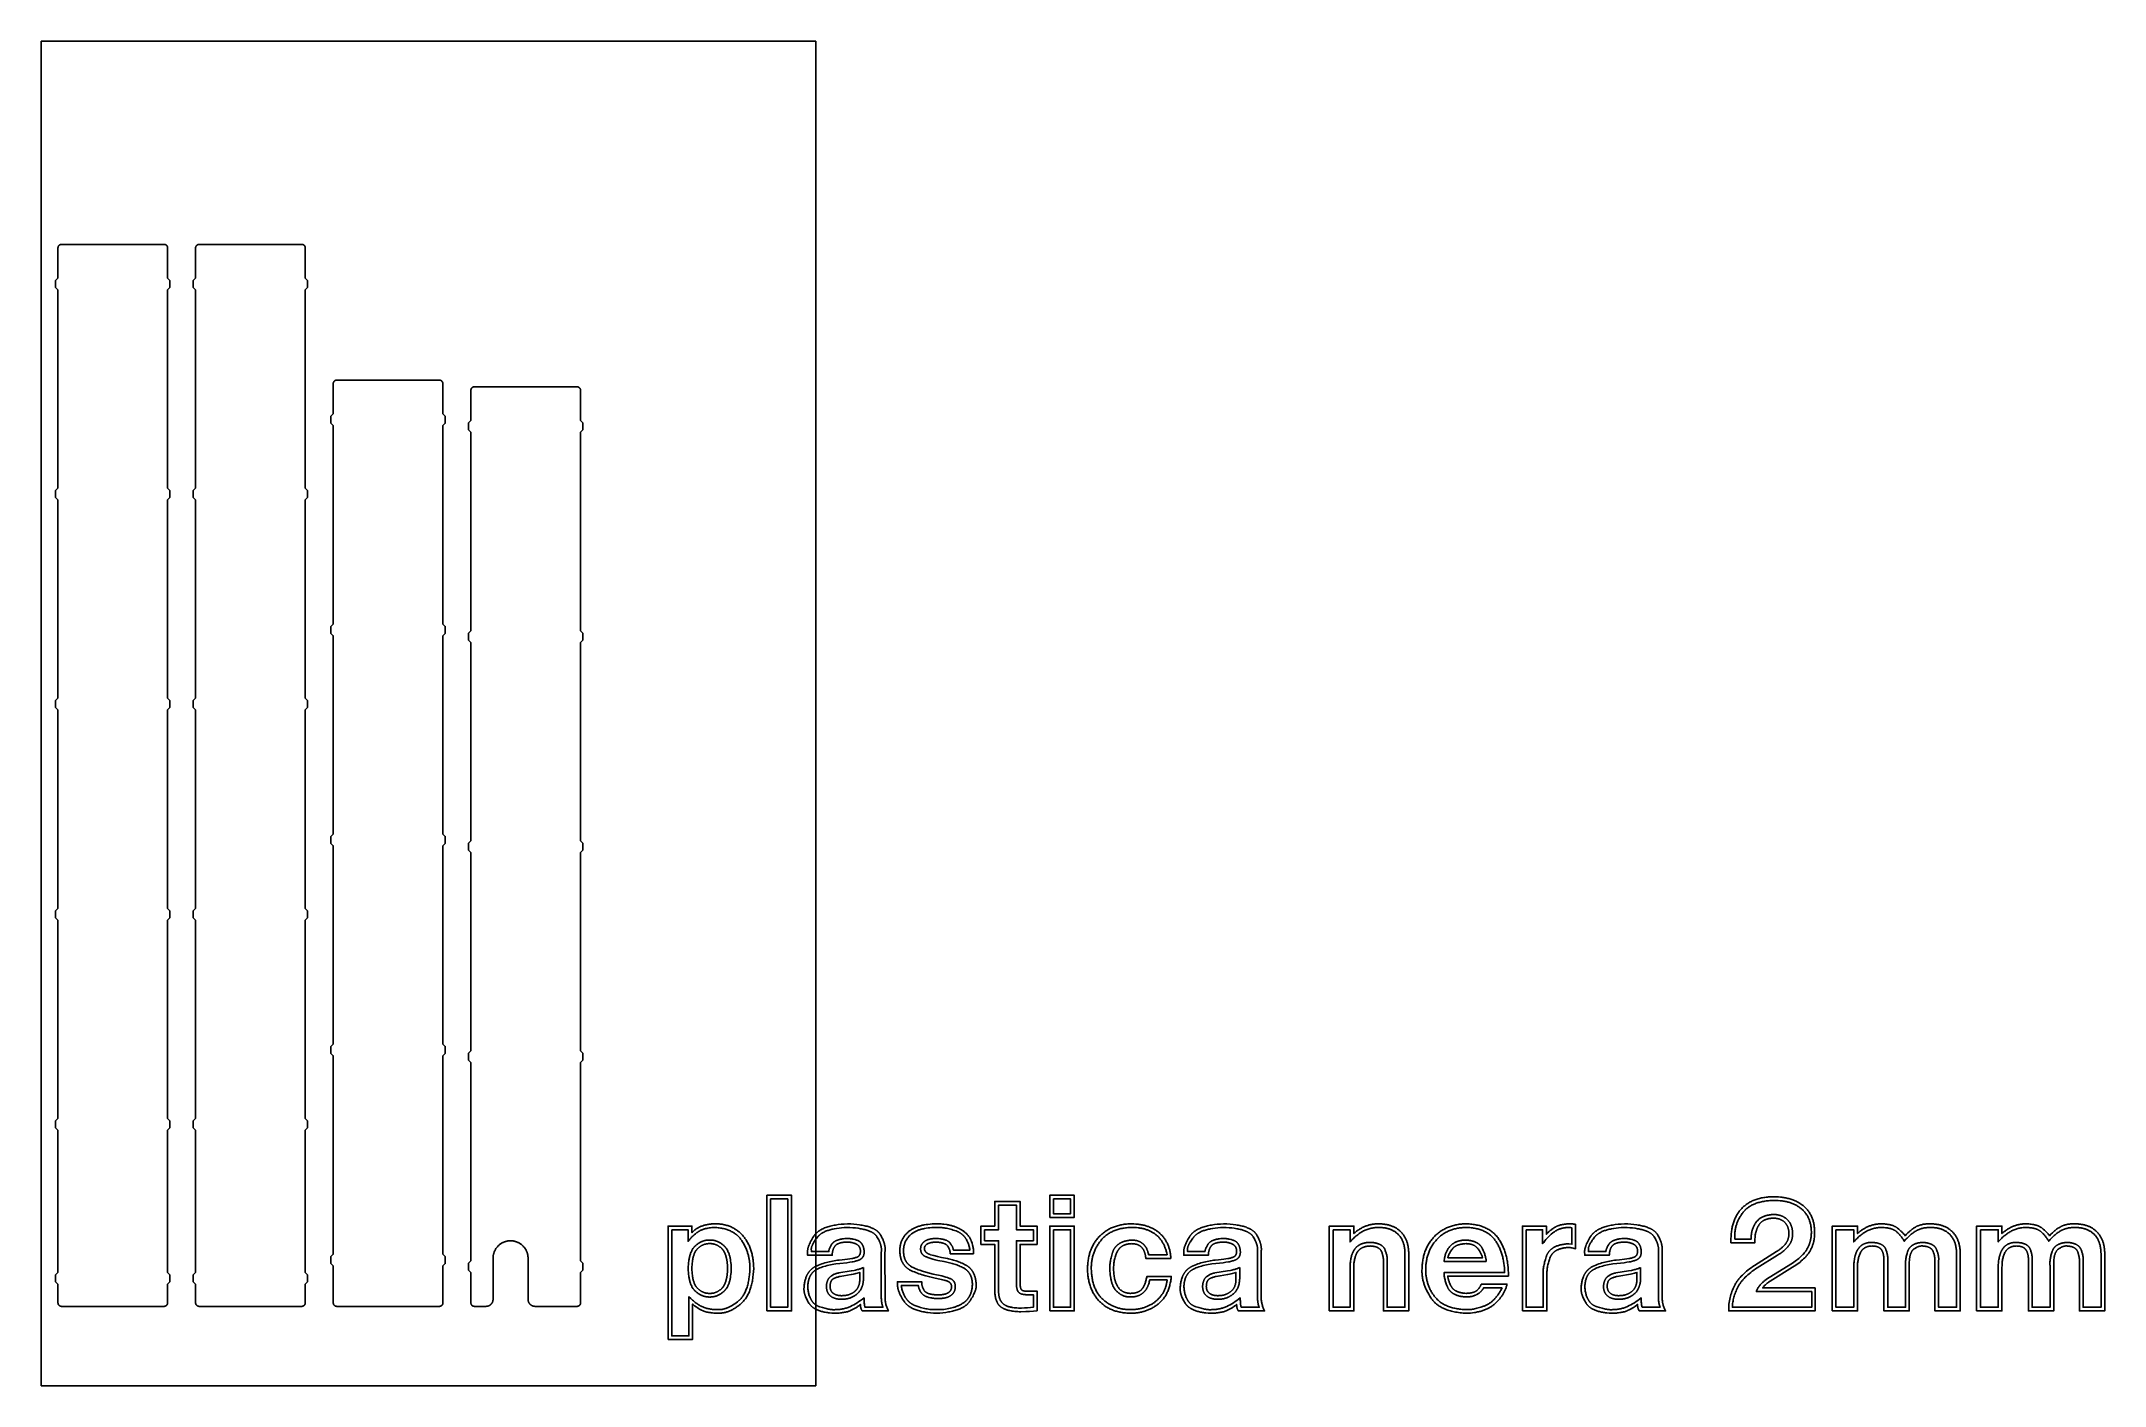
# Model space of a CAD drawing. Header units: millimetres. Extents: x -51 to 834, y -63 to 513.
import ezdxf

# ---------------------------------------------------------------- set-up
doc = ezdxf.new("R2010")
doc.units = ezdxf.units.MM
doc.header["$MEASUREMENT"] = 0
doc.layers.add('DEFAULT', color=7, linetype='Continuous')
doc.layers.add('PLASTICA NERA2MM', color=7, linetype='Continuous')

msp = doc.modelspace()

# ---------------------------------------------------------------- linework, layer by layer
at = {"layer": 'DEFAULT'}
for points in [[(-50.8, -62.54), (281.2, -62.54), (281.2, 513.46), (-50.8, 513.46), (-50.8, -62.54)], [(260.25, -30.49), (270.79, -30.49), (270.79, 19.08), (260.25, 19.08), (260.25, -30.49)], [(381.45, 9.58), (391.98, 9.58), (391.98, 19.08), (381.45, 19.08), (381.45, 9.58)], [(673.5, -1.35), (683.7, -1.35), (683.71, -0.75), (683.72, -0.16), (683.75, 0.42), (683.8, 0.97), (683.86, 1.51), (683.93, 2.03), (684.02, 2.54), (684.07, 2.79), (684.13, 3.03), (684.18, 3.27), (684.25, 3.51), (684.31, 3.74), (684.38, 3.97), (684.45, 4.19), (684.53, 4.41), (684.61, 4.62), (684.69, 4.83), (684.78, 5.04), (684.87, 5.24), (684.97, 5.44), (685.07, 5.63), (685.17, 5.83), (685.27, 6.01), (685.38, 6.19), (685.5, 6.37), (685.62, 6.55), (685.74, 6.71), (685.8, 6.8), (685.87, 6.88), (685.93, 6.96), (686, 7.03), (686.07, 7.11), (686.14, 7.18), (686.21, 7.26), (686.28, 7.33), (686.35, 7.4), (686.43, 7.47), (686.5, 7.54), (686.58, 7.61), (686.66, 7.67), (686.74, 7.74), (686.82, 7.8), (686.9, 7.86), (686.98, 7.92), (687.07, 7.98), (687.15, 8.04), (687.24, 8.1), (687.42, 8.21), (687.6, 8.31), (687.78, 8.41), (687.98, 8.5), (688.17, 8.59), (688.38, 8.67), (688.58, 8.74), (688.79, 8.81), (689.01, 8.88), (689.23, 8.94), (689.46, 9), (689.69, 9.04), (689.93, 9.09), (690.17, 9.13), (690.42, 9.16), (690.67, 9.19), (690.92, 9.21), (691.18, 9.23), (691.45, 9.24), (691.72, 9.25), (691.93, 9.24), (692.13, 9.23), (692.33, 9.22), (692.53, 9.2), (692.72, 9.18), (692.91, 9.15), (693.09, 9.13), (693.28, 9.1), (693.46, 9.06), (693.63, 9.02), (693.81, 8.98), (693.98, 8.94), (694.14, 8.89), (694.31, 8.84), (694.47, 8.78), (694.62, 8.72), (694.78, 8.66), (694.93, 8.59), (695.07, 8.52), (695.22, 8.45), (695.36, 8.37), (695.5, 8.29), (695.63, 8.21), (695.76, 8.12), (695.89, 8.03), (696.01, 7.94), (696.13, 7.84), (696.25, 7.74), (696.37, 7.63), (696.48, 7.52), (696.58, 7.41), (696.69, 7.3), (696.79, 7.18), (696.89, 7.06), (696.98, 6.94), (697.07, 6.81), (697.16, 6.69), (697.25, 6.56), (697.33, 6.43), (697.41, 6.3), (697.48, 6.17), (697.56, 6.03), (697.63, 5.9), (697.69, 5.76), (697.75, 5.62), (697.81, 5.48), (697.87, 5.33), (697.92, 5.19), (697.97, 5.04), (698.02, 4.89), (698.06, 4.74), (698.1, 4.59), (698.14, 4.44), (698.17, 4.28), (698.2, 4.12), (698.23, 3.96), (698.26, 3.8), (698.28, 3.64), (698.29, 3.47), (698.31, 3.31), (698.32, 3.14), (698.33, 2.97), (698.33, 2.8), (698.33, 2.62), (698.33, 2.46), (698.33, 2.3), (698.32, 2.15), (698.31, 1.99), (698.29, 1.84), (698.28, 1.68), (698.26, 1.53), (698.24, 1.38), (698.21, 1.23), (698.18, 1.09), (698.15, 0.94), (698.12, 0.8), (698.08, 0.65), (698.04, 0.51), (698, 0.37), (697.96, 0.23), (697.91, 0.09), (697.86, -0.04), (697.81, -0.18), (697.75, -0.31), (697.69, -0.44), (697.63, -0.57), (697.57, -0.7), (697.5, -0.83), (697.43, -0.96), (697.36, -1.08), (697.28, -1.21), (697.21, -1.33), (697.12, -1.45), (697.04, -1.57), (696.95, -1.69), (696.86, -1.8), (696.68, -2.03), (696.48, -2.26), (696.28, -2.49), (696.06, -2.71), (695.83, -2.94), (695.6, -3.16), (695.35, -3.38), (695.1, -3.6), (694.83, -3.81), (694.56, -4.03), (694.27, -4.24), (693.98, -4.45), (693.68, -4.66), (693.36, -4.86), (693.04, -5.07), (683.57, -10.97), (682.83, -11.47), (682.11, -11.97), (681.43, -12.48), (680.77, -13), (680.14, -13.52), (679.53, -14.05), (678.96, -14.58), (678.41, -15.13), (677.89, -15.68), (677.39, -16.23), (676.92, -16.8), (676.7, -17.08), (676.48, -17.37), (676.27, -17.65), (676.07, -17.94), (675.87, -18.23), (675.68, -18.53), (675.5, -18.82), (675.32, -19.12), (675.15, -19.41), (674.99, -19.71), (674.68, -20.32), (674.39, -20.93), (674.12, -21.55), (673.87, -22.19), (673.65, -22.83), (673.44, -23.48), (673.26, -24.14), (673.09, -24.81), (672.95, -25.49), (672.82, -26.17), (672.72, -26.87), (672.63, -27.58), (672.57, -28.29), (672.53, -29.01), (672.51, -29.75), (672.51, -30.49), (709.53, -30.49), (709.53, -20.66), (687.01, -20.66), (687.08, -20.56), (687.15, -20.47), (687.23, -20.37), (687.31, -20.27), (687.39, -20.17), (687.48, -20.07), (687.66, -19.87), (687.86, -19.67), (688.07, -19.47), (688.29, -19.27), (688.53, -19.06), (688.78, -18.85), (689.05, -18.65), (689.33, -18.44), (689.63, -18.22), (690.26, -17.8), (699.89, -11.82), (700.59, -11.37), (701.26, -10.91), (701.9, -10.46), (702.51, -10.01), (703.09, -9.55), (703.64, -9.1), (704.16, -8.64), (704.65, -8.18), (705.12, -7.73), (705.55, -7.27), (705.76, -7.04), (705.96, -6.81), (706.15, -6.58), (706.33, -6.36), (706.51, -6.13), (706.68, -5.9), (706.84, -5.67), (706.99, -5.44), (707.14, -5.21), (707.28, -4.98), (707.42, -4.75), (707.55, -4.52), (707.67, -4.29), (707.79, -4.05), (707.91, -3.81), (708.02, -3.57), (708.13, -3.33), (708.23, -3.08), (708.33, -2.84), (708.42, -2.59), (708.51, -2.34), (708.6, -2.08), (708.68, -1.83), (708.75, -1.57), (708.82, -1.31), (708.89, -1.05), (708.95, -0.79), (709.01, -0.52), (709.07, -0.26), (709.11, 0.01), (709.2, 0.56), (709.26, 1.11), (709.31, 1.67), (709.34, 2.24), (709.35, 2.82), (709.35, 3.41), (709.32, 4.27), (709.29, 4.69), (709.26, 5.11), (709.22, 5.52), (709.16, 5.92), (709.1, 6.32), (709.03, 6.72), (708.95, 7.1), (708.86, 7.48), (708.76, 7.86), (708.66, 8.23), (708.54, 8.59), (708.42, 8.95), (708.29, 9.3), (708.14, 9.65), (707.99, 9.99), (707.83, 10.32), (707.67, 10.65), (707.49, 10.97), (707.3, 11.29), (707.11, 11.6), (706.91, 11.9), (706.69, 12.2), (706.47, 12.49), (706.24, 12.78), (706, 13.06), (705.75, 13.33), (705.5, 13.6), (705.23, 13.87), (704.96, 14.12), (704.68, 14.37), (704.38, 14.62), (704.09, 14.85), (703.78, 15.08), (703.47, 15.3), (703.15, 15.52), (702.82, 15.72), (702.49, 15.92), (702.14, 16.11), (701.8, 16.3), (701.44, 16.47), (701.08, 16.64), (700.71, 16.8), (700.33, 16.95), (699.94, 17.1), (699.55, 17.24), (699.15, 17.37), (698.75, 17.49), (698.33, 17.6), (697.91, 17.71), (697.49, 17.81), (697.05, 17.9), (696.61, 17.99), (696.16, 18.06), (695.7, 18.13), (695.24, 18.2), (694.77, 18.25), (693.8, 18.33), (692.81, 18.39), (691.79, 18.41), (690.68, 18.38), (690.14, 18.35), (689.61, 18.31), (689.09, 18.27), (688.57, 18.21), (688.06, 18.14), (687.56, 18.07), (687.07, 17.98), (686.59, 17.89), (686.12, 17.78), (685.65, 17.67), (685.2, 17.55), (684.75, 17.41), (684.31, 17.27), (683.88, 17.12), (683.46, 16.96), (683.05, 16.79), (682.64, 16.62), (682.24, 16.43), (681.86, 16.23), (681.48, 16.03), (681.11, 15.81), (680.74, 15.59), (680.39, 15.35), (680.05, 15.11), (679.71, 14.86), (679.38, 14.59), (679.06, 14.32), (678.75, 14.04), (678.45, 13.75), (678.15, 13.45), (677.87, 13.15), (677.59, 12.83), (677.33, 12.51), (677.07, 12.18), (676.82, 11.85), (676.58, 11.51), (676.35, 11.16), (676.12, 10.8), (675.91, 10.44), (675.71, 10.07), (675.51, 9.7), (675.33, 9.31), (675.15, 8.92), (674.98, 8.53), (674.82, 8.12), (674.67, 7.71), (674.53, 7.29), (674.4, 6.87), (674.28, 6.44), (674.16, 6), (674.06, 5.55), (673.96, 5.1), (673.88, 4.64), (673.8, 4.18), (673.73, 3.7), (673.67, 3.23), (673.62, 2.74), (673.58, 2.24), (673.54, 1.74), (673.52, 1.24), (673.5, 0.72), (673.5, -1.35)], [(261.85, 17.52), (261.85, -28.94), (269.19, -28.94), (269.19, 17.52), (261.85, 17.52)], [(351.98, -2.01), (357.94, -2.01), (357.94, -21.91), (357.94, -22.26), (357.96, -22.59), (357.98, -22.92), (358, -23.24), (358.03, -23.55), (358.07, -23.85), (358.11, -24.15), (358.16, -24.44), (358.22, -24.72), (358.28, -25), (358.35, -25.27), (358.42, -25.53), (358.5, -25.78), (358.59, -26.03), (358.68, -26.27), (358.78, -26.5), (358.88, -26.72), (358.94, -26.83), (358.99, -26.94), (359.05, -27.04), (359.11, -27.15), (359.17, -27.25), (359.23, -27.35), (359.3, -27.45), (359.36, -27.55), (359.43, -27.64), (359.49, -27.73), (359.56, -27.82), (359.63, -27.91), (359.71, -28), (359.78, -28.09), (359.86, -28.17), (359.93, -28.25), (360.01, -28.33), (360.09, -28.41), (360.17, -28.49), (360.26, -28.56), (360.34, -28.63), (360.43, -28.7), (360.51, -28.77), (360.6, -28.84), (360.69, -28.91), (360.78, -28.97), (360.88, -29.03), (360.97, -29.09), (361.07, -29.15), (361.17, -29.2), (361.37, -29.31), (361.57, -29.42), (361.78, -29.52), (361.99, -29.62), (362.21, -29.71), (362.43, -29.8), (362.66, -29.89), (362.89, -29.97), (363.12, -30.05), (363.36, -30.12), (363.6, -30.19), (363.85, -30.26), (364.1, -30.32), (364.36, -30.38), (364.88, -30.49), (365.42, -30.59), (365.98, -30.67), (366.56, -30.73), (367.16, -30.78), (367.77, -30.81), (368.4, -30.83), (369.04, -30.83), (371.28, -30.79), (372.87, -30.72), (374.47, -30.58), (376.09, -30.4), (376.09, -21.98), (371.44, -21.98), (371.27, -21.99), (371.1, -21.99), (370.94, -21.99), (370.87, -21.99), (370.79, -21.98), (370.72, -21.97), (370.64, -21.97), (370.57, -21.96), (370.5, -21.95), (370.43, -21.94), (370.37, -21.92), (370.3, -21.91), (370.24, -21.89), (370.18, -21.88), (370.11, -21.86), (370.06, -21.84), (370, -21.82), (369.94, -21.8), (369.89, -21.77), (369.83, -21.75), (369.78, -21.72), (369.73, -21.7), (369.68, -21.67), (369.63, -21.64), (369.59, -21.61), (369.57, -21.59), (369.54, -21.57), (369.52, -21.56), (369.5, -21.54), (369.48, -21.52), (369.46, -21.51), (369.44, -21.49), (369.42, -21.47), (369.4, -21.45), (369.38, -21.43), (369.36, -21.41), (369.34, -21.39), (369.33, -21.37), (369.31, -21.34), (369.29, -21.32), (369.27, -21.3), (369.26, -21.27), (369.24, -21.25), (369.22, -21.22), (369.21, -21.19), (369.19, -21.16), (369.18, -21.13), (369.16, -21.1), (369.15, -21.07), (369.12, -21.01), (369.09, -20.94), (369.06, -20.88), (369.04, -20.8), (369.02, -20.73), (368.99, -20.65), (368.97, -20.57), (368.95, -20.48), (368.93, -20.39), (368.92, -20.3), (368.9, -20.21), (368.89, -20.11), (368.86, -19.91), (368.84, -19.69), (368.82, -19.46), (368.81, -19.22), (368.81, -18.97), (368.8, -2.01), (376.09, -2.01), (376.09, 5.83), (368.8, 5.83), (368.8, 16.43), (357.94, 16.43), (357.94, 5.83), (351.98, 5.83), (351.98, -2.01)], [(353.57, 4.28), (353.57, -0.46), (359.53, -0.46), (359.53, -21.29), (359.53, -21.83), (359.54, -22.35), (359.56, -22.6), (359.57, -22.85), (359.6, -23.1), (359.62, -23.34), (359.65, -23.57), (359.69, -23.8), (359.73, -24.02), (359.77, -24.24), (359.82, -24.45), (359.87, -24.66), (359.93, -24.86), (359.99, -25.06), (360.06, -25.25), (360.13, -25.44), (360.21, -25.62), (360.29, -25.8), (360.37, -25.97), (360.46, -26.13), (360.55, -26.3), (360.6, -26.38), (360.65, -26.45), (360.7, -26.53), (360.75, -26.6), (360.8, -26.68), (360.86, -26.75), (360.91, -26.82), (360.97, -26.89), (361.03, -26.96), (361.08, -27.03), (361.14, -27.09), (361.2, -27.16), (361.26, -27.22), (361.33, -27.28), (361.39, -27.35), (361.46, -27.41), (361.52, -27.46), (361.59, -27.52), (361.66, -27.58), (361.73, -27.63), (361.8, -27.69), (361.87, -27.74), (361.95, -27.79), (362.02, -27.84), (362.1, -27.89), (362.18, -27.94), (362.35, -28.04), (362.52, -28.13), (362.7, -28.22), (362.89, -28.31), (363.08, -28.39), (363.28, -28.47), (363.49, -28.54), (363.7, -28.62), (363.92, -28.68), (364.15, -28.75), (364.39, -28.81), (364.63, -28.86), (364.88, -28.92), (365.13, -28.96), (365.39, -29.01), (365.66, -29.05), (366.22, -29.12), (366.81, -29.18), (367.42, -29.23), (368.06, -29.26), (368.73, -29.27), (369.43, -29.27), (370.69, -29.24), (371.96, -29.18), (373.23, -29.08), (374.49, -28.94), (374.49, -23.54), (371.3, -23.54), (370.94, -23.52), (370.77, -23.5), (370.6, -23.49), (370.44, -23.47), (370.28, -23.44), (370.12, -23.42), (369.97, -23.39), (369.83, -23.36), (369.69, -23.33), (369.55, -23.29), (369.42, -23.25), (369.29, -23.21), (369.17, -23.16), (369.05, -23.12), (368.99, -23.09), (368.93, -23.07), (368.88, -23.04), (368.82, -23.01), (368.77, -22.98), (368.72, -22.96), (368.67, -22.93), (368.62, -22.9), (368.57, -22.87), (368.52, -22.84), (368.48, -22.8), (368.43, -22.77), (368.39, -22.74), (368.34, -22.7), (368.3, -22.67), (368.26, -22.63), (368.22, -22.6), (368.18, -22.56), (368.15, -22.52), (368.11, -22.49), (368.07, -22.45), (368.04, -22.41), (368.01, -22.37), (367.97, -22.33), (367.94, -22.28), (367.91, -22.24), (367.89, -22.2), (367.86, -22.16), (367.83, -22.11), (367.81, -22.07), (367.78, -22.02), (367.76, -21.97), (367.74, -21.93), (367.72, -21.88), (367.64, -21.69), (367.57, -21.49), (367.51, -21.3), (367.45, -21.1), (367.39, -20.9), (367.35, -20.71), (367.31, -20.51), (367.27, -20.31), (367.24, -20.11), (367.22, -19.91), (367.2, -19.71), (367.19, -19.51), (367.19, -19.31), (367.19, -19.11), (367.19, -18.91), (367.21, -18.7), (367.21, -0.46), (374.49, -0.46), (374.49, 4.28), (367.21, 4.28), (367.21, 14.87), (359.53, 14.87), (359.53, 4.28), (353.57, 4.28)], [(383.04, 17.52), (383.04, 11.13), (390.39, 11.13), (390.39, 17.52), (383.04, 17.52)], [(675.1, 0.2), (682.11, 0.2), (682.11, 0.73), (682.12, 0.99), (682.13, 1.25), (682.15, 1.5), (682.17, 1.76), (682.19, 2.01), (682.23, 2.26), (682.26, 2.51), (682.3, 2.75), (682.34, 2.99), (682.39, 3.23), (682.45, 3.47), (682.5, 3.71), (682.57, 3.94), (682.63, 4.17), (682.7, 4.4), (682.78, 4.63), (682.86, 4.85), (682.95, 5.07), (683.04, 5.29), (683.13, 5.51), (683.23, 5.72), (683.33, 5.94), (683.44, 6.15), (683.55, 6.35), (683.67, 6.56), (683.79, 6.76), (683.92, 6.97), (684.05, 7.16), (684.18, 7.36), (684.32, 7.56), (684.47, 7.75), (684.62, 7.93), (684.77, 8.11), (684.94, 8.28), (685.1, 8.45), (685.28, 8.61), (685.46, 8.77), (685.64, 8.92), (685.84, 9.06), (686.03, 9.2), (686.24, 9.33), (686.45, 9.46), (686.66, 9.58), (686.88, 9.7), (687.11, 9.81), (687.34, 9.91), (687.58, 10.01), (687.82, 10.1), (688.08, 10.19), (688.33, 10.27), (688.59, 10.35), (688.86, 10.42), (689.13, 10.48), (689.41, 10.54), (689.7, 10.59), (689.99, 10.64), (690.29, 10.68), (690.59, 10.71), (690.9, 10.74), (691.22, 10.77), (691.54, 10.79), (691.86, 10.8), (692.07, 10.79), (692.28, 10.79), (692.49, 10.78), (692.7, 10.76), (692.9, 10.74), (693.1, 10.72), (693.3, 10.69), (693.5, 10.66), (693.69, 10.63), (693.88, 10.59), (694.07, 10.55), (694.26, 10.5), (694.45, 10.45), (694.63, 10.39), (694.81, 10.33), (694.99, 10.27), (695.17, 10.2), (695.34, 10.13), (695.52, 10.06), (695.69, 9.98), (695.85, 9.9), (696.02, 9.81), (696.18, 9.72), (696.35, 9.62), (696.5, 9.52), (696.66, 9.42), (696.82, 9.31), (696.97, 9.2), (697.12, 9.08), (697.27, 8.96), (697.41, 8.84), (697.56, 8.71), (697.7, 8.58), (697.83, 8.45), (697.97, 8.31), (698.09, 8.16), (698.22, 8.02), (698.34, 7.87), (698.45, 7.71), (698.56, 7.55), (698.67, 7.39), (698.77, 7.23), (698.87, 7.06), (698.96, 6.88), (699.05, 6.71), (699.14, 6.53), (699.22, 6.34), (699.29, 6.15), (699.36, 5.96), (699.43, 5.76), (699.5, 5.57), (699.55, 5.36), (699.61, 5.15), (699.66, 4.94), (699.71, 4.73), (699.75, 4.51), (699.79, 4.29), (699.82, 4.06), (699.85, 3.83), (699.87, 3.6), (699.89, 3.36), (699.91, 3.12), (699.92, 2.87), (699.93, 2.62), (699.93, 2.43), (699.92, 2.23), (699.91, 2.04), (699.9, 1.84), (699.88, 1.65), (699.86, 1.47), (699.84, 1.28), (699.81, 1.1), (699.78, 0.91), (699.75, 0.73), (699.71, 0.55), (699.67, 0.38), (699.62, 0.2), (699.57, 0.03), (699.52, -0.15), (699.46, -0.32), (699.4, -0.48), (699.34, -0.65), (699.27, -0.82), (699.2, -0.98), (699.13, -1.14), (699.05, -1.3), (698.97, -1.46), (698.88, -1.61), (698.79, -1.77), (698.7, -1.92), (698.6, -2.07), (698.5, -2.22), (698.4, -2.37), (698.29, -2.51), (698.18, -2.65), (698.07, -2.8), (697.83, -3.08), (697.58, -3.36), (697.31, -3.63), (697.03, -3.91), (696.73, -4.19), (696.42, -4.47), (696.1, -4.74), (695.76, -5.02), (695.41, -5.29), (695.05, -5.57), (694.67, -5.84), (694.28, -6.11), (693.45, -6.65), (684.76, -12), (684.01, -12.5), (683.29, -13.01), (682.6, -13.51), (681.94, -14.02), (681.31, -14.54), (680.71, -15.05), (680.14, -15.57), (679.6, -16.09), (679.1, -16.61), (678.62, -17.14), (678.39, -17.4), (678.17, -17.66), (677.96, -17.93), (677.76, -18.19), (677.56, -18.46), (677.38, -18.73), (677.2, -19), (677.02, -19.26), (676.86, -19.53), (676.7, -19.8), (676.55, -20.07), (676.41, -20.34), (676.14, -20.89), (675.89, -21.43), (675.66, -21.97), (675.44, -22.51), (675.24, -23.05), (675.05, -23.59), (674.88, -24.12), (674.73, -24.66), (674.59, -25.2), (674.47, -25.73), (674.37, -26.27), (674.28, -26.8), (674.21, -27.34), (674.16, -27.87), (674.12, -28.41), (674.1, -28.94), (708.12, -28.94), (708.12, -22.21), (684.34, -22.21), (684.37, -22.12), (684.4, -22.03), (684.43, -21.94), (684.46, -21.84), (684.53, -21.66), (684.62, -21.47), (684.7, -21.28), (684.8, -21.1), (684.91, -20.91), (685.02, -20.72), (685.14, -20.52), (685.27, -20.33), (685.4, -20.14), (685.55, -19.94), (685.7, -19.75), (685.86, -19.55), (686.03, -19.35), (686.2, -19.15), (686.39, -18.95), (686.58, -18.75), (686.79, -18.55), (687.01, -18.34), (687.25, -18.13), (687.49, -17.92), (687.75, -17.71), (688.02, -17.5), (688.59, -17.06), (689.21, -16.62), (689.88, -16.17), (699.82, -10.03), (700.42, -9.63), (701, -9.22), (701.55, -8.82), (702.08, -8.41), (702.58, -8), (703.05, -7.59), (703.5, -7.17), (703.93, -6.76), (704.33, -6.34), (704.52, -6.13), (704.7, -5.92), (704.88, -5.71), (705.05, -5.5), (705.22, -5.29), (705.37, -5.08), (705.53, -4.87), (705.67, -4.66), (705.81, -4.45), (705.94, -4.23), (706.07, -4.02), (706.2, -3.81), (706.32, -3.59), (706.43, -3.37), (706.54, -3.15), (706.65, -2.93), (706.75, -2.71), (706.85, -2.48), (706.94, -2.25), (707.03, -2.03), (707.12, -1.8), (707.2, -1.56), (707.28, -1.33), (707.35, -1.1), (707.42, -0.86), (707.48, -0.62), (707.54, -0.38), (707.6, -0.14), (707.65, 0.1), (707.7, 0.35), (707.74, 0.59), (707.78, 0.84), (707.81, 1.09), (707.84, 1.34), (707.89, 1.85), (707.92, 2.36), (707.94, 2.88), (707.94, 3.41), (707.91, 4.18), (707.89, 4.55), (707.86, 4.93), (707.82, 5.29), (707.78, 5.66), (707.72, 6.01), (707.66, 6.36), (707.59, 6.71), (707.51, 7.05), (707.42, 7.39), (707.32, 7.72), (707.22, 8.04), (707.11, 8.36), (706.99, 8.68), (706.86, 8.99), (706.73, 9.29), (706.58, 9.59), (706.43, 9.89), (706.27, 10.17), (706.11, 10.46), (705.93, 10.73), (705.75, 11.01), (705.56, 11.28), (705.36, 11.54), (705.15, 11.79), (704.93, 12.05), (704.71, 12.29), (704.48, 12.53), (704.24, 12.77), (703.99, 13), (703.73, 13.23), (703.47, 13.45), (703.2, 13.66), (702.92, 13.86), (702.63, 14.06), (702.34, 14.26), (702.04, 14.44), (701.74, 14.62), (701.42, 14.79), (701.1, 14.96), (700.78, 15.11), (700.44, 15.27), (700.1, 15.41), (699.75, 15.55), (699.4, 15.68), (699.04, 15.8), (698.67, 15.92), (698.29, 16.03), (697.91, 16.13), (697.51, 16.23), (697.12, 16.32), (696.71, 16.4), (696.3, 16.48), (695.88, 16.55), (695.46, 16.61), (694.58, 16.71), (693.68, 16.79), (692.75, 16.84), (691.79, 16.86), (690.66, 16.81), (690.1, 16.77), (689.56, 16.72), (689.03, 16.66), (688.51, 16.6), (688, 16.52), (687.51, 16.44), (687.02, 16.35), (686.54, 16.25), (686.07, 16.14), (685.62, 16.02), (685.17, 15.89), (684.74, 15.75), (684.32, 15.61), (683.9, 15.45), (683.5, 15.29), (683.11, 15.12), (682.73, 14.94), (682.36, 14.75), (682, 14.55), (681.65, 14.34), (681.31, 14.13), (680.98, 13.9), (680.67, 13.67), (680.36, 13.43), (680.21, 13.3), (680.07, 13.18), (679.92, 13.05), (679.78, 12.92), (679.64, 12.78), (679.51, 12.65), (679.37, 12.51), (679.24, 12.37), (679.12, 12.23), (678.99, 12.08), (678.87, 11.94), (678.75, 11.79), (678.52, 11.49), (678.29, 11.19), (678.07, 10.88), (677.87, 10.57), (677.66, 10.26), (677.47, 9.95), (677.28, 9.64), (677.1, 9.32), (676.93, 9), (676.77, 8.68), (676.61, 8.36), (676.46, 8.03), (676.32, 7.71), (676.19, 7.38), (676.06, 7.04), (675.94, 6.71), (675.83, 6.37), (675.73, 6.03), (675.64, 5.69), (675.55, 5.35), (675.47, 5), (675.4, 4.66), (675.33, 4.31), (675.28, 3.95), (675.23, 3.6), (675.18, 3.24), (675.15, 2.88), (675.12, 2.52), (675.11, 2.16), (675.09, 1.79), (675.09, 1.43), (675.1, 0.2)], [(217.87, -42.74), (228.42, -42.74), (228.42, -27.57), (228.57, -27.72), (228.73, -27.86), (228.9, -28.01), (229.08, -28.16), (229.27, -28.32), (229.47, -28.47), (229.67, -28.62), (229.89, -28.78), (230.35, -29.09), (230.86, -29.41), (231.4, -29.73), (231.98, -30.06), (232.13, -30.14), (232.29, -30.22), (232.45, -30.29), (232.61, -30.37), (232.78, -30.44), (232.96, -30.51), (233.14, -30.57), (233.32, -30.64), (233.51, -30.7), (233.7, -30.76), (234.1, -30.87), (234.52, -30.98), (234.96, -31.07), (235.42, -31.16), (235.89, -31.23), (236.39, -31.3), (236.9, -31.35), (237.43, -31.4), (237.97, -31.44), (238.54, -31.46), (239.13, -31.48), (239.46, -31.49), (239.8, -31.48), (240.13, -31.46), (240.47, -31.44), (240.8, -31.41), (241.13, -31.36), (241.46, -31.31), (241.79, -31.25), (242.12, -31.18), (242.45, -31.11), (242.77, -31.02), (243.1, -30.92), (243.42, -30.82), (243.74, -30.71), (244.07, -30.58), (244.39, -30.45), (244.71, -30.31), (245.02, -30.16), (245.34, -30.01), (245.66, -29.84), (245.97, -29.66), (246.29, -29.48), (246.6, -29.28), (246.92, -29.08), (247.23, -28.87), (247.54, -28.65), (247.85, -28.42), (248.15, -28.18), (248.46, -27.93), (248.77, -27.68), (249.07, -27.41), (249.38, -27.14), (249.53, -27), (249.68, -26.86), (249.97, -26.56), (250.25, -26.25), (250.52, -25.93), (250.78, -25.6), (251.04, -25.26), (251.29, -24.91), (251.52, -24.54), (251.75, -24.17), (251.97, -23.78), (252.18, -23.38), (252.38, -22.97), (252.58, -22.55), (252.76, -22.11), (252.94, -21.67), (253.1, -21.21), (253.26, -20.74), (253.41, -20.26), (253.55, -19.77), (253.68, -19.27), (253.8, -18.75), (253.92, -18.23), (254.02, -17.69), (254.12, -17.14), (254.2, -16.58), (254.28, -16.01), (254.41, -14.83), (254.51, -13.6), (254.57, -12.33), (254.53, -11.25), (254.47, -10.19), (254.37, -9.16), (254.31, -8.66), (254.24, -8.17), (254.16, -7.68), (254.07, -7.2), (253.98, -6.72), (253.88, -6.25), (253.76, -5.79), (253.64, -5.34), (253.51, -4.9), (253.38, -4.46), (253.23, -4.03), (253.08, -3.6), (252.92, -3.19), (252.75, -2.78), (252.57, -2.37), (252.38, -1.98), (252.19, -1.59), (251.98, -1.21), (251.77, -0.83), (251.55, -0.47), (251.32, -0.11), (251.09, 0.24), (250.84, 0.59), (250.59, 0.93), (250.32, 1.26), (250.05, 1.58), (249.78, 1.9), (249.49, 2.21), (249.21, 2.5), (248.91, 2.79), (248.61, 3.06), (248.31, 3.33), (248, 3.59), (247.68, 3.83), (247.36, 4.07), (247.03, 4.3), (246.7, 4.52), (246.36, 4.72), (246.02, 4.92), (245.67, 5.11), (245.31, 5.29), (244.95, 5.46), (244.59, 5.62), (244.21, 5.77), (243.84, 5.9), (243.46, 6.03), (243.07, 6.15), (242.67, 6.26), (242.27, 6.36), (241.87, 6.45), (241.46, 6.53), (241.04, 6.61), (240.62, 6.67), (240.19, 6.72), (239.76, 6.76), (239.32, 6.79), (238.88, 6.81), (238.43, 6.82), (238.04, 6.82), (237.66, 6.82), (237.28, 6.8), (236.9, 6.78), (236.53, 6.75), (236.16, 6.72), (235.8, 6.68), (235.44, 6.63), (235.08, 6.57), (234.73, 6.51), (234.38, 6.44), (234.04, 6.36), (233.7, 6.28), (233.36, 6.18), (233.03, 6.09), (232.71, 5.98), (232.38, 5.87), (232.07, 5.75), (231.75, 5.61), (231.44, 5.47), (231.14, 5.32), (230.84, 5.16), (230.54, 4.99), (230.25, 4.81), (229.96, 4.62), (229.68, 4.43), (229.4, 4.22), (229.13, 4), (228.86, 3.78), (228.59, 3.54), (228.33, 3.3), (228.08, 3.04), (228.08, 5.83), (217.87, 5.83), (217.87, -42.74)], [(219.47, 4.28), (219.47, -41.19), (226.83, -41.19), (226.83, -24.46), (227.61, -25.21), (228.38, -25.91), (228.76, -26.23), (229.14, -26.54), (229.51, -26.83), (229.88, -27.11), (230.25, -27.37), (230.61, -27.62), (230.97, -27.85), (231.33, -28.07), (231.68, -28.27), (232.03, -28.46), (232.37, -28.63), (232.71, -28.79), (233.06, -28.94), (233.41, -29.07), (233.77, -29.2), (234.14, -29.31), (234.51, -29.42), (234.89, -29.51), (235.28, -29.6), (235.68, -29.67), (236.08, -29.74), (236.5, -29.8), (236.92, -29.84), (237.34, -29.88), (237.78, -29.91), (238.22, -29.93), (238.67, -29.93), (239.13, -29.93), (239.36, -29.94), (239.6, -29.95), (239.84, -29.95), (240.08, -29.94), (240.32, -29.92), (240.57, -29.89), (240.81, -29.86), (241.06, -29.82), (241.32, -29.77), (241.57, -29.71), (241.83, -29.65), (242.08, -29.58), (242.34, -29.5), (242.61, -29.41), (242.87, -29.32), (243.14, -29.22), (243.41, -29.11), (243.68, -28.99), (243.95, -28.87), (244.22, -28.74), (244.5, -28.6), (244.78, -28.45), (245.35, -28.14), (245.92, -27.79), (246.5, -27.41), (247.09, -27), (247.69, -26.57), (247.84, -26.45), (247.99, -26.33), (248.13, -26.21), (248.28, -26.09), (248.42, -25.96), (248.56, -25.83), (248.69, -25.69), (248.83, -25.55), (248.96, -25.41), (249.09, -25.26), (249.22, -25.11), (249.35, -24.96), (249.47, -24.81), (249.59, -24.65), (249.71, -24.48), (249.83, -24.32), (249.94, -24.15), (250.06, -23.98), (250.28, -23.62), (250.49, -23.25), (250.69, -22.87), (250.89, -22.47), (251.07, -22.06), (251.25, -21.63), (251.42, -21.2), (251.58, -20.74), (251.73, -20.28), (251.88, -19.8), (252.01, -19.31), (252.14, -18.8), (252.26, -18.28), (252.37, -17.75), (252.47, -17.2), (252.56, -16.64), (252.64, -16.06), (252.79, -14.87), (252.89, -13.63), (252.97, -12.33), (252.97, -11.95), (252.97, -11.57), (252.96, -11.2), (252.94, -10.82), (252.92, -10.45), (252.89, -10.07), (252.85, -9.7), (252.81, -9.33), (252.75, -8.96), (252.7, -8.59), (252.63, -8.22), (252.56, -7.85), (252.48, -7.48), (252.39, -7.12), (252.3, -6.75), (252.2, -6.39), (252.09, -6.02), (251.98, -5.66), (251.86, -5.3), (251.73, -4.94), (251.59, -4.58), (251.45, -4.22), (251.15, -3.51), (250.81, -2.8), (250.45, -2.09), (250.07, -1.39), (249.65, -0.69), (249.43, -0.35), (249.2, -0.02), (248.96, 0.31), (248.71, 0.62), (248.59, 0.77), (248.46, 0.92), (248.32, 1.07), (248.19, 1.22), (248.05, 1.36), (247.91, 1.5), (247.77, 1.64), (247.62, 1.77), (247.48, 1.9), (247.33, 2.03), (247.17, 2.16), (247.02, 2.28), (246.86, 2.41), (246.7, 2.53), (246.37, 2.76), (246.04, 2.98), (245.69, 3.19), (245.34, 3.39), (244.97, 3.59), (244.6, 3.77), (244.21, 3.94), (243.82, 4.1), (243.41, 4.25), (243, 4.39), (242.58, 4.52), (242.14, 4.64), (241.7, 4.75), (241.25, 4.85), (240.78, 4.94), (240.31, 5.02), (239.83, 5.09), (239.34, 5.15), (238.84, 5.2), (238.33, 5.24), (237.81, 5.27), (237.2, 5.24), (236.61, 5.2), (236.04, 5.14), (235.49, 5.06), (234.96, 4.97), (234.44, 4.87), (234.19, 4.81), (233.94, 4.75), (233.7, 4.69), (233.46, 4.62), (233.22, 4.55), (232.99, 4.47), (232.77, 4.39), (232.55, 4.31), (232.33, 4.23), (232.12, 4.14), (231.91, 4.04), (231.7, 3.95), (231.5, 3.85), (231.31, 3.74), (231.12, 3.63), (230.93, 3.52), (230.75, 3.41), (230.57, 3.29), (230.4, 3.17), (230.23, 3.04), (229.59, 2.54), (229, 2.05), (228.73, 1.81), (228.47, 1.57), (228.23, 1.33), (227.99, 1.1), (227.77, 0.88), (227.57, 0.65), (227.38, 0.43), (227.2, 0.21), (227.03, 0), (226.88, -0.21), (226.81, -0.32), (226.74, -0.42), (226.68, -0.52), (226.62, -0.62), (226.48, -0.62), (226.48, 4.28), (219.47, 4.28)], [(310.86, -5.17), (310.89, -4.97), (310.91, -4.76), (310.92, -4.56), (310.94, -4.35), (310.94, -4.15), (310.94, -3.94), (310.93, -3.72), (310.92, -3.51), (310.9, -3.29), (310.88, -3.08), (310.85, -2.85), (310.81, -2.63), (310.77, -2.41), (310.72, -2.18), (310.67, -1.95), (310.61, -1.72), (310.54, -1.49), (310.47, -1.26), (310.39, -1.02), (310.31, -0.79), (310.22, -0.55), (310.12, -0.3), (310.02, -0.06), (309.91, 0.19), (309.68, 0.68), (309.43, 1.19), (309.15, 1.7), (308.84, 2.22), (308.76, 2.35), (308.68, 2.48), (308.59, 2.61), (308.5, 2.73), (308.4, 2.86), (308.29, 2.98), (308.19, 3.1), (308.07, 3.21), (307.96, 3.33), (307.84, 3.44), (307.71, 3.55), (307.58, 3.66), (307.45, 3.77), (307.31, 3.88), (307.17, 3.98), (307.02, 4.09), (306.87, 4.19), (306.71, 4.28), (306.55, 4.38), (306.39, 4.48), (306.22, 4.57), (306.05, 4.66), (305.87, 4.75), (305.69, 4.84), (305.31, 5.01), (304.91, 5.17), (304.5, 5.33), (304.07, 5.47), (303.62, 5.61), (303.15, 5.75), (302.67, 5.87), (302.16, 5.99), (301.64, 6.1), (301.11, 6.2), (300.55, 6.3), (299.98, 6.39), (298.78, 6.54), (297.51, 6.66), (296.17, 6.76), (294.76, 6.82), (293.37, 6.74), (292.04, 6.62), (290.78, 6.47), (290.17, 6.38), (289.58, 6.29), (289.01, 6.18), (288.45, 6.07), (287.91, 5.95), (287.38, 5.82), (286.87, 5.68), (286.38, 5.54), (285.9, 5.38), (285.45, 5.22), (285, 5.05), (284.57, 4.87), (284.16, 4.68), (283.77, 4.49), (283.58, 4.38), (283.39, 4.28), (283.21, 4.18), (283.03, 4.07), (282.86, 3.96), (282.68, 3.85), (282.52, 3.73), (282.36, 3.62), (282.2, 3.5), (282.04, 3.38), (281.89, 3.26), (281.75, 3.13), (281.6, 3.01), (281.47, 2.88), (281.33, 2.75), (281.2, 2.62), (281.08, 2.48), (280.95, 2.35), (280.84, 2.21), (280.72, 2.07), (280.61, 1.92), (280.51, 1.78), (280.41, 1.63), (280.31, 1.48), (279.94, 0.89), (279.6, 0.32), (279.29, -0.24), (279, -0.78), (278.74, -1.31), (278.51, -1.81), (278.31, -2.3), (278.22, -2.54), (278.13, -2.78), (278.05, -3.01), (277.98, -3.23), (277.91, -3.45), (277.85, -3.67), (277.8, -3.88), (277.76, -4.09), (277.72, -4.3), (277.69, -4.5), (277.66, -4.69), (277.64, -4.88), (277.63, -5.07), (277.63, -5.16), (277.63, -5.25), (277.63, -5.34), (277.63, -5.43), (277.63, -5.52), (277.64, -5.61), (277.64, -5.69), (277.65, -5.78), (277.66, -5.86), (277.67, -5.94), (277.67, -6.65), (288.24, -6.65), (288.25, -6.36), (288.26, -6.07), (288.28, -5.79), (288.3, -5.65), (288.32, -5.52), (288.34, -5.38), (288.36, -5.25), (288.39, -5.12), (288.41, -4.99), (288.44, -4.86), (288.47, -4.73), (288.51, -4.61), (288.54, -4.48), (288.58, -4.36), (288.62, -4.24), (288.66, -4.12), (288.71, -4), (288.76, -3.88), (288.81, -3.76), (288.86, -3.65), (288.91, -3.54), (288.97, -3.43), (289.03, -3.32), (289.09, -3.21), (289.15, -3.1), (289.22, -3), (289.29, -2.89), (289.36, -2.79), (289.43, -2.69), (289.47, -2.64), (289.51, -2.59), (289.55, -2.54), (289.59, -2.49), (289.63, -2.45), (289.68, -2.4), (289.73, -2.36), (289.77, -2.31), (289.82, -2.27), (289.87, -2.23), (289.92, -2.18), (289.98, -2.14), (290.03, -2.1), (290.09, -2.06), (290.14, -2.02), (290.2, -1.98), (290.26, -1.95), (290.33, -1.91), (290.39, -1.87), (290.45, -1.84), (290.52, -1.8), (290.59, -1.77), (290.73, -1.7), (290.87, -1.64), (291.02, -1.58), (291.18, -1.52), (291.34, -1.47), (291.5, -1.42), (291.68, -1.37), (291.86, -1.33), (292.04, -1.29), (292.23, -1.25), (292.43, -1.21), (292.63, -1.18), (292.83, -1.15), (293.26, -1.1), (293.72, -1.06), (294.19, -1.03), (294.69, -1.02), (294.96, -1.02), (295.22, -1.03), (295.48, -1.05), (295.74, -1.07), (295.99, -1.1), (296.24, -1.13), (296.49, -1.18), (296.73, -1.23), (296.97, -1.28), (297.2, -1.35), (297.43, -1.42), (297.66, -1.49), (297.89, -1.58), (298.11, -1.67), (298.32, -1.76), (298.54, -1.87), (298.64, -1.92), (298.74, -1.98), (298.84, -2.04), (298.93, -2.1), (299.02, -2.16), (299.11, -2.23), (299.2, -2.29), (299.28, -2.36), (299.36, -2.43), (299.44, -2.51), (299.51, -2.58), (299.54, -2.62), (299.58, -2.66), (299.61, -2.69), (299.65, -2.73), (299.68, -2.77), (299.71, -2.81), (299.74, -2.86), (299.77, -2.9), (299.8, -2.94), (299.83, -2.98), (299.85, -3.02), (299.88, -3.07), (299.91, -3.11), (299.93, -3.16), (299.96, -3.2), (299.98, -3.25), (300, -3.29), (300.02, -3.34), (300.05, -3.38), (300.07, -3.43), (300.09, -3.48), (300.1, -3.53), (300.14, -3.63), (300.17, -3.73), (300.2, -3.83), (300.23, -3.93), (300.25, -4.04), (300.27, -4.15), (300.29, -4.25), (300.3, -4.37), (300.31, -4.48), (300.33, -4.73), (300.33, -4.86), (300.33, -4.99), (300.33, -5.11), (300.33, -5.23), (300.32, -5.35), (300.3, -5.47), (300.29, -5.58), (300.27, -5.69), (300.25, -5.8), (300.24, -5.85), (300.23, -5.91), (300.21, -5.96), (300.2, -6.01), (300.18, -6.06), (300.17, -6.11), (300.15, -6.15), (300.13, -6.2), (300.11, -6.25), (300.09, -6.3), (300.07, -6.34), (300.05, -6.39), (300.03, -6.43), (300.01, -6.47), (299.99, -6.52), (299.96, -6.56), (299.94, -6.6), (299.91, -6.64), (299.89, -6.68), (299.86, -6.72), (299.83, -6.76), (299.8, -6.79), (299.77, -6.83), (299.74, -6.87), (299.71, -6.9), (299.68, -6.94), (299.65, -6.97), (299.61, -7), (299.58, -7.04), (299.54, -7.07), (299.51, -7.1), (299.47, -7.13), (299.43, -7.16), (299.39, -7.19), (299.35, -7.22), (299.31, -7.24), (299.27, -7.27), (299.23, -7.3), (299.19, -7.32), (299.15, -7.34), (299.1, -7.37), (299.06, -7.39), (299.01, -7.41), (298.96, -7.44), (298.87, -7.48), (298.76, -7.52), (298.65, -7.56), (298.54, -7.6), (298.41, -7.64), (298.28, -7.68), (298, -7.76), (297.69, -7.84), (297.36, -7.92), (297, -7.99), (296.61, -8.06), (295.76, -8.2), (294.8, -8.34), (292.56, -8.58), (291.17, -8.71), (290.48, -8.79), (289.79, -8.89), (289.11, -9), (288.42, -9.13), (287.74, -9.27), (287.06, -9.42), (286.39, -9.59), (285.72, -9.77), (285.05, -9.96), (284.38, -10.17), (283.72, -10.39), (283.06, -10.63), (282.4, -10.88), (281.75, -11.14), (281.59, -11.21), (281.43, -11.28), (281.27, -11.36), (281.11, -11.43), (280.96, -11.51), (280.81, -11.59), (280.66, -11.68), (280.52, -11.76), (280.37, -11.85), (280.23, -11.95), (280.09, -12.04), (279.96, -12.14), (279.82, -12.23), (279.69, -12.34), (279.56, -12.44), (279.44, -12.55), (279.31, -12.66), (279.19, -12.77), (279.07, -12.88), (278.96, -13), (278.84, -13.12), (278.73, -13.24), (278.62, -13.36), (278.51, -13.49), (278.41, -13.62), (278.3, -13.75), (278.2, -13.88), (278.1, -14.02), (278.01, -14.16), (277.91, -14.3), (277.82, -14.44), (277.73, -14.59), (277.65, -14.74), (277.56, -14.89), (277.48, -15.04), (277.4, -15.2), (277.33, -15.36), (277.25, -15.52), (277.18, -15.68), (277.11, -15.85), (276.98, -16.19), (276.86, -16.54), (276.74, -16.9), (276.64, -17.27), (276.54, -17.65), (276.46, -18.04), (276.38, -18.44), (276.32, -18.85), (276.26, -19.27), (276.21, -19.7), (276.18, -20.14), (276.15, -20.59), (276.13, -20.76), (276.12, -20.93), (276.12, -21.1), (276.12, -21.28), (276.12, -21.45), (276.14, -21.64), (276.15, -21.82), (276.17, -22), (276.2, -22.19), (276.23, -22.38), (276.27, -22.57), (276.31, -22.77), (276.36, -22.97), (276.41, -23.17), (276.47, -23.37), (276.54, -23.57), (276.6, -23.78), (276.68, -23.99), (276.76, -24.2), (276.84, -24.42), (277.03, -24.85), (277.23, -25.3), (277.46, -25.75), (277.71, -26.22), (277.98, -26.69), (278.27, -27.17), (278.34, -27.3), (278.42, -27.42), (278.5, -27.53), (278.59, -27.65), (278.68, -27.76), (278.77, -27.88), (278.86, -27.99), (278.96, -28.1), (279.06, -28.21), (279.16, -28.31), (279.27, -28.42), (279.38, -28.52), (279.49, -28.62), (279.61, -28.72), (279.72, -28.82), (279.84, -28.91), (279.97, -29.01), (280.09, -29.1), (280.22, -29.19), (280.36, -29.28), (280.49, -29.36), (280.63, -29.45), (280.77, -29.53), (280.92, -29.61), (281.22, -29.77), (281.53, -29.93), (281.85, -30.07), (282.18, -30.21), (282.53, -30.34), (282.88, -30.46), (283.25, -30.58), (283.63, -30.69), (284.03, -30.8), (284.43, -30.89), (284.85, -30.98), (285.28, -31.07), (285.72, -31.14), (286.17, -31.21), (286.63, -31.27), (287.11, -31.33), (288.1, -31.42), (289.13, -31.48), (290.23, -31.46), (291.26, -31.39), (291.75, -31.35), (292.23, -31.3), (292.69, -31.24), (293.13, -31.18), (293.56, -31.1), (293.97, -31.02), (294.36, -30.93), (294.74, -30.83), (295.1, -30.72), (295.28, -30.67), (295.45, -30.61), (295.61, -30.55), (295.78, -30.49), (295.94, -30.42), (296.09, -30.35), (296.69, -30.08), (297.27, -29.78), (297.55, -29.63), (297.83, -29.48), (298.1, -29.32), (298.37, -29.16), (298.63, -28.99), (298.89, -28.82), (299.14, -28.65), (299.39, -28.47), (299.63, -28.29), (299.86, -28.11), (300.09, -27.92), (300.32, -27.73), (300.32, -27.81), (300.32, -27.89), (300.33, -28.06), (300.35, -28.24), (300.37, -28.42), (300.4, -28.6), (300.43, -28.8), (300.47, -28.99), (300.52, -29.2), (300.54, -29.3), (300.57, -29.4), (300.6, -29.49), (300.63, -29.59), (300.66, -29.68), (300.69, -29.77), (300.72, -29.85), (300.76, -29.93), (300.79, -30.01), (300.83, -30.09), (300.87, -30.16), (300.91, -30.23), (300.95, -30.3), (300.99, -30.37), (301.02, -30.4), (301.04, -30.43), (301.06, -30.46), (301.08, -30.49), (312.31, -30.49), (312.16, -30.19), (312.01, -29.87), (311.87, -29.55), (311.74, -29.21), (311.61, -28.87), (311.49, -28.51), (311.38, -28.15), (311.27, -27.78), (311.22, -27.59), (311.18, -27.39), (311.14, -27.19), (311.1, -26.99), (311.03, -26.57), (310.97, -26.14), (310.92, -25.69), (310.89, -25.23), (310.87, -24.75), (310.86, -5.17)], [(309.26, -24.04), (309.26, -5.38), (309.29, -5.19), (309.31, -5), (309.32, -4.81), (309.33, -4.62), (309.34, -4.42), (309.34, -4.23), (309.33, -4.03), (309.32, -3.83), (309.3, -3.63), (309.28, -3.43), (309.25, -3.23), (309.22, -3.03), (309.18, -2.83), (309.13, -2.62), (309.09, -2.42), (309.03, -2.21), (308.97, -2), (308.9, -1.79), (308.83, -1.58), (308.76, -1.36), (308.68, -1.15), (308.59, -0.94), (308.5, -0.72), (308.4, -0.5), (308.3, -0.28), (308.19, -0.06), (307.95, 0.38), (307.7, 0.83), (307.42, 1.29), (307.35, 1.4), (307.27, 1.51), (307.19, 1.62), (307.1, 1.73), (307.01, 1.84), (306.92, 1.94), (306.82, 2.05), (306.72, 2.15), (306.61, 2.25), (306.5, 2.35), (306.39, 2.44), (306.27, 2.54), (306.15, 2.63), (306.02, 2.73), (305.89, 2.82), (305.76, 2.91), (305.62, 2.99), (305.47, 3.08), (305.33, 3.16), (305.18, 3.25), (305.02, 3.33), (304.86, 3.41), (304.7, 3.48), (304.54, 3.56), (304.19, 3.71), (303.83, 3.85), (303.45, 3.98), (303.06, 4.11), (302.65, 4.23), (302.22, 4.35), (301.78, 4.45), (301.32, 4.56), (300.84, 4.65), (300.35, 4.74), (299.32, 4.9), (298.23, 5.03), (297.07, 5.14), (295.84, 5.22), (294.55, 5.27), (293.37, 5.21), (292.24, 5.11), (291.16, 5), (290.13, 4.85), (289.16, 4.68), (288.7, 4.59), (288.24, 4.49), (287.8, 4.38), (287.37, 4.27), (286.96, 4.15), (286.56, 4.02), (286.17, 3.89), (285.8, 3.75), (285.43, 3.61), (285.09, 3.46), (284.75, 3.3), (284.43, 3.13), (284.12, 2.96), (283.97, 2.87), (283.83, 2.78), (283.68, 2.69), (283.54, 2.6), (283.41, 2.51), (283.27, 2.41), (283.14, 2.31), (283.02, 2.21), (282.89, 2.11), (282.77, 2.01), (282.66, 1.91), (282.54, 1.8), (282.44, 1.69), (282.33, 1.58), (282.23, 1.47), (282.12, 1.36), (282.03, 1.25), (281.93, 1.13), (281.58, 0.68), (281.25, 0.23), (280.95, -0.19), (280.67, -0.61), (280.41, -1.01), (280.19, -1.39), (280.08, -1.58), (279.98, -1.76), (279.89, -1.94), (279.8, -2.12), (279.72, -2.29), (279.65, -2.46), (279.58, -2.63), (279.52, -2.79), (279.47, -2.95), (279.42, -3.1), (279.38, -3.25), (279.36, -3.33), (279.34, -3.4), (279.33, -3.47), (279.32, -3.54), (279.3, -3.62), (279.29, -3.69), (279.28, -3.75), (279.28, -3.82), (279.27, -3.89), (279.27, -3.96), (279.26, -4.02), (279.26, -4.09), (279.26, -4.15), (279.27, -4.21), (279.27, -4.27), (279.27, -4.33), (279.28, -4.39), (279.29, -4.45), (279.29, -5.1), (286.79, -5.1), (286.79, -5.09), (286.79, -5.07), (286.78, -5.06), (286.78, -5.05), (286.78, -5.04), (286.78, -5.03), (286.78, -5.01), (286.77, -4.98), (286.77, -4.95), (286.77, -4.93), (286.77, -4.9), (286.77, -4.87), (286.77, -4.84), (286.78, -4.81), (286.78, -4.78), (286.78, -4.75), (286.79, -4.72), (286.79, -4.69), (286.8, -4.65), (286.81, -4.58), (286.83, -4.51), (286.85, -4.43), (286.87, -4.36), (286.9, -4.27), (286.93, -4.19), (287, -4.01), (287.07, -3.81), (287.16, -3.6), (287.27, -3.39), (287.38, -3.15), (287.64, -2.65), (287.95, -2.09), (288, -2.02), (288.04, -1.95), (288.09, -1.88), (288.13, -1.81), (288.18, -1.74), (288.23, -1.68), (288.29, -1.61), (288.34, -1.55), (288.4, -1.48), (288.46, -1.42), (288.52, -1.36), (288.58, -1.29), (288.64, -1.23), (288.71, -1.17), (288.78, -1.12), (288.84, -1.06), (288.92, -1), (288.99, -0.95), (289.06, -0.89), (289.14, -0.84), (289.22, -0.79), (289.29, -0.74), (289.38, -0.69), (289.46, -0.64), (289.54, -0.59), (289.63, -0.54), (289.81, -0.45), (289.99, -0.36), (290.18, -0.28), (290.38, -0.2), (290.59, -0.12), (290.8, -0.05), (291.02, 0.02), (291.25, 0.08), (291.48, 0.14), (291.73, 0.2), (291.97, 0.25), (292.23, 0.3), (292.49, 0.35), (292.76, 0.39), (293.04, 0.42), (293.61, 0.49), (294.42, 0.55), (294.52, 0.56), (294.63, 0.56), (294.74, 0.56), (294.86, 0.56), (295.09, 0.55), (295.34, 0.54), (295.6, 0.52), (295.86, 0.49), (296.14, 0.45), (296.42, 0.4), (296.72, 0.35), (297.03, 0.29), (297.34, 0.22), (298.01, 0.05), (298.71, -0.14), (298.8, -0.17), (298.89, -0.2), (298.97, -0.23), (299.06, -0.26), (299.14, -0.3), (299.23, -0.33), (299.31, -0.37), (299.39, -0.4), (299.47, -0.44), (299.55, -0.48), (299.62, -0.53), (299.7, -0.57), (299.77, -0.61), (299.85, -0.66), (299.92, -0.71), (299.99, -0.76), (300.06, -0.81), (300.13, -0.86), (300.2, -0.92), (300.26, -0.97), (300.33, -1.03), (300.39, -1.09), (300.45, -1.15), (300.51, -1.21), (300.57, -1.27), (300.63, -1.33), (300.69, -1.4), (300.74, -1.47), (300.8, -1.54), (300.85, -1.61), (300.9, -1.68), (300.95, -1.75), (301, -1.83), (301.05, -1.9), (301.1, -1.98), (301.14, -2.06), (301.19, -2.14), (301.23, -2.22), (301.27, -2.31), (301.31, -2.39), (301.35, -2.48), (301.39, -2.57), (301.43, -2.66), (301.47, -2.75), (301.53, -2.93), (301.6, -3.13), (301.65, -3.33), (301.71, -3.53), (301.75, -3.74), (301.8, -3.96), (301.83, -4.18), (301.87, -4.41), (301.89, -4.64), (301.92, -4.88), (301.92, -5.03), (301.93, -5.18), (301.93, -5.32), (301.93, -5.46), (301.92, -5.6), (301.91, -5.74), (301.89, -5.87), (301.88, -6), (301.86, -6.13), (301.83, -6.25), (301.8, -6.38), (301.77, -6.5), (301.73, -6.62), (301.72, -6.67), (301.7, -6.73), (301.67, -6.79), (301.65, -6.84), (301.63, -6.9), (301.61, -6.95), (301.58, -7.01), (301.56, -7.06), (301.53, -7.12), (301.5, -7.17), (301.47, -7.22), (301.44, -7.27), (301.41, -7.32), (301.38, -7.37), (301.35, -7.42), (301.32, -7.47), (301.28, -7.52), (301.25, -7.56), (301.21, -7.61), (301.18, -7.65), (301.14, -7.7), (301.1, -7.74), (301.06, -7.79), (301.02, -7.83), (300.98, -7.87), (300.94, -7.92), (300.9, -7.96), (300.85, -8), (300.81, -8.04), (300.76, -8.08), (300.72, -8.12), (300.67, -8.15), (300.57, -8.23), (300.47, -8.3), (300.36, -8.37), (300.31, -8.4), (300.25, -8.44), (300.14, -8.5), (300.01, -8.57), (299.88, -8.63), (299.74, -8.69), (299.59, -8.76), (299.44, -8.82), (299.28, -8.88), (299.11, -8.93), (298.94, -8.99), (298.56, -9.1), (298.16, -9.21), (297.73, -9.31), (297.27, -9.41), (296.79, -9.5), (295.72, -9.67), (294.54, -9.83), (291.46, -10.14), (289.77, -10.36), (288.97, -10.49), (288.19, -10.62), (287.44, -10.77), (286.72, -10.93), (286.02, -11.1), (285.34, -11.28), (284.69, -11.47), (284.07, -11.67), (283.47, -11.88), (282.9, -12.11), (282.36, -12.34), (282.1, -12.46), (281.84, -12.58), (281.72, -12.65), (281.59, -12.71), (281.47, -12.78), (281.35, -12.85), (281.23, -12.92), (281.12, -12.99), (281.01, -13.07), (280.89, -13.14), (280.78, -13.22), (280.68, -13.3), (280.57, -13.38), (280.47, -13.47), (280.36, -13.55), (280.26, -13.64), (280.17, -13.73), (280.07, -13.82), (279.98, -13.91), (279.88, -14.01), (279.79, -14.1), (279.7, -14.2), (279.62, -14.3), (279.53, -14.41), (279.45, -14.51), (279.37, -14.62), (279.29, -14.72), (279.22, -14.83), (279.14, -14.95), (279.07, -15.06), (279, -15.17), (278.93, -15.29), (278.86, -15.41), (278.8, -15.53), (278.73, -15.65), (278.67, -15.78), (278.61, -15.91), (278.56, -16.03), (278.5, -16.16), (278.45, -16.3), (278.35, -16.57), (278.25, -16.84), (278.17, -17.13), (278.09, -17.42), (278.02, -17.72), (277.96, -18.03), (277.91, -18.34), (277.86, -18.66), (277.82, -18.99), (277.79, -19.33), (277.77, -19.67), (277.75, -20.02), (277.74, -20.38), (277.78, -20.81), (277.83, -21.22), (277.88, -21.63), (277.95, -22.02), (278.02, -22.41), (278.09, -22.78), (278.18, -23.14), (278.28, -23.5), (278.38, -23.84), (278.49, -24.17), (278.61, -24.49), (278.73, -24.8), (278.8, -24.95), (278.87, -25.1), (278.94, -25.24), (279.01, -25.39), (279.09, -25.53), (279.16, -25.67), (279.24, -25.8), (279.32, -25.93), (279.4, -26.06), (279.49, -26.19), (279.58, -26.31), (279.66, -26.43), (279.75, -26.55), (279.85, -26.67), (279.94, -26.78), (280.04, -26.9), (280.14, -27), (280.24, -27.11), (280.34, -27.21), (280.44, -27.31), (280.55, -27.41), (280.66, -27.51), (280.77, -27.6), (280.88, -27.69), (281, -27.78), (281.11, -27.86), (281.23, -27.94), (281.35, -28.02), (281.48, -28.1), (281.6, -28.17), (281.73, -28.24), (281.86, -28.31), (281.99, -28.38), (282.12, -28.44), (282.25, -28.5), (282.39, -28.56), (282.53, -28.61), (282.67, -28.67), (282.81, -28.72), (282.96, -28.76), (284.09, -29.1), (285.14, -29.39), (285.63, -29.51), (286.11, -29.62), (286.57, -29.71), (287, -29.79), (287.42, -29.86), (287.82, -29.91), (288.2, -29.95), (288.57, -29.97), (288.74, -29.98), (288.91, -29.98), (289.07, -29.98), (289.23, -29.98), (289.38, -29.97), (289.53, -29.96), (289.68, -29.95), (289.82, -29.93), (290.25, -29.92), (290.67, -29.9), (291.09, -29.87), (291.5, -29.83), (291.91, -29.78), (292.31, -29.72), (292.71, -29.65), (293.11, -29.57), (293.5, -29.48), (293.88, -29.38), (294.26, -29.27), (294.64, -29.15), (295.01, -29.02), (295.37, -28.87), (295.74, -28.72), (296.09, -28.56), (296.8, -28.21), (297.52, -27.83), (298.24, -27.43), (298.97, -26.99), (299.7, -26.53), (300.43, -26.03), (301.17, -25.51), (301.92, -24.96), (301.92, -25.86), (301.92, -26.28), (301.94, -26.72), (301.98, -27.17), (302.02, -27.63), (302.05, -27.86), (302.08, -28.07), (302.11, -28.26), (302.13, -28.34), (302.15, -28.43), (302.17, -28.51), (302.19, -28.58), (302.22, -28.65), (302.24, -28.72), (302.25, -28.75), (302.26, -28.78), (302.27, -28.81), (302.29, -28.84), (302.3, -28.86), (302.31, -28.89), (302.32, -28.91), (302.34, -28.94), (310.02, -28.94), (309.99, -28.87), (309.96, -28.79), (309.92, -28.71), (309.89, -28.63), (309.86, -28.54), (309.82, -28.44), (309.76, -28.24), (309.69, -28.01), (309.63, -27.77), (309.57, -27.51), (309.51, -27.22), (309.48, -27.08), (309.46, -26.92), (309.41, -26.59), (309.37, -26.23), (309.33, -25.84), (309.3, -25.43), (309.28, -25), (309.26, -24.04)], [(348.82, -5.99), (348.83, -5.86), (348.84, -5.73), (348.84, -5.59), (348.84, -5.46), (348.84, -5.18), (348.83, -4.89), (348.81, -4.59), (348.77, -4.29), (348.73, -3.97), (348.68, -3.65), (348.62, -3.31), (348.55, -2.97), (348.47, -2.62), (348.39, -2.26), (348.18, -1.5), (347.94, -0.72), (347.87, -0.52), (347.79, -0.32), (347.71, -0.12), (347.63, 0.08), (347.53, 0.27), (347.43, 0.46), (347.32, 0.65), (347.21, 0.84), (347.09, 1.03), (346.97, 1.22), (346.83, 1.4), (346.7, 1.58), (346.55, 1.76), (346.4, 1.94), (346.24, 2.12), (346.08, 2.29), (345.91, 2.47), (345.73, 2.64), (345.55, 2.81), (345.36, 2.98), (345.17, 3.14), (344.97, 3.31), (344.76, 3.47), (344.55, 3.63), (344.33, 3.79), (344.1, 3.95), (343.63, 4.26), (343.13, 4.57), (342.61, 4.87), (341.96, 5.16), (341.63, 5.29), (341.31, 5.42), (340.98, 5.55), (340.65, 5.66), (340.33, 5.77), (340, 5.88), (339.67, 5.98), (339.34, 6.07), (339.02, 6.15), (338.69, 6.23), (338.36, 6.3), (338.03, 6.36), (337.7, 6.42), (337.37, 6.47), (336.11, 6.64), (335.52, 6.7), (334.96, 6.75), (334.43, 6.79), (333.92, 6.82), (333.45, 6.83), (333, 6.82), (332.03, 6.8), (331.08, 6.76), (330.17, 6.69), (329.29, 6.59), (328.44, 6.47), (327.62, 6.33), (327.22, 6.25), (326.83, 6.17), (326.45, 6.08), (326.08, 5.98), (325.71, 5.87), (325.35, 5.76), (325, 5.65), (324.66, 5.53), (324.32, 5.4), (324, 5.27), (323.68, 5.13), (323.36, 4.98), (323.06, 4.83), (322.76, 4.67), (322.47, 4.51), (322.19, 4.34), (321.92, 4.17), (321.65, 3.99), (321.39, 3.8), (321.14, 3.61), (320.9, 3.41), (320.67, 3.21), (320.44, 3), (320.22, 2.79), (320.01, 2.58), (319.81, 2.36), (319.61, 2.14), (319.42, 1.91), (319.24, 1.68), (319.07, 1.45), (318.9, 1.21), (318.74, 0.97), (318.59, 0.72), (318.45, 0.47), (318.32, 0.22), (318.19, -0.04), (318.07, -0.3), (317.96, -0.57), (317.86, -0.84), (317.76, -1.11), (317.67, -1.39), (317.59, -1.67), (317.52, -1.96), (317.45, -2.25), (317.39, -2.55), (317.34, -2.84), (317.3, -3.15), (317.27, -3.45), (317.24, -3.76), (317.22, -4.08), (317.21, -4.39), (317.21, -4.72), (317.22, -5.09), (317.24, -5.46), (317.26, -5.81), (317.3, -6.16), (317.34, -6.51), (317.4, -6.84), (317.46, -7.17), (317.52, -7.49), (317.6, -7.81), (317.69, -8.11), (317.78, -8.41), (317.88, -8.71), (318, -8.99), (318.05, -9.13), (318.12, -9.27), (318.18, -9.4), (318.24, -9.54), (318.31, -9.67), (318.38, -9.8), (318.45, -9.93), (318.52, -10.06), (318.6, -10.18), (318.68, -10.3), (318.76, -10.43), (318.84, -10.55), (318.92, -10.66), (319.01, -10.78), (319.09, -10.89), (319.18, -11), (319.28, -11.11), (319.37, -11.22), (319.47, -11.33), (319.57, -11.43), (319.67, -11.54), (319.77, -11.64), (319.87, -11.74), (319.98, -11.83), (320.09, -11.93), (320.2, -12.02), (320.31, -12.12), (320.43, -12.21), (320.55, -12.29), (320.67, -12.38), (320.79, -12.46), (320.91, -12.55), (321.04, -12.63), (321.16, -12.71), (321.43, -12.86), (321.7, -13), (322.26, -13.28), (322.84, -13.56), (323.45, -13.82), (324.08, -14.08), (324.74, -14.34), (325.42, -14.58), (326.13, -14.82), (326.86, -15.06), (328.39, -15.5), (330.02, -15.93), (331.75, -16.32), (334.96, -16.97), (335.58, -17.12), (336.16, -17.27), (336.68, -17.43), (336.93, -17.51), (337.16, -17.59), (337.38, -17.67), (337.59, -17.75), (337.79, -17.83), (337.97, -17.92), (338.06, -17.96), (338.14, -18), (338.23, -18.05), (338.31, -18.1), (338.38, -18.15), (338.42, -18.18), (338.46, -18.2), (338.49, -18.23), (338.53, -18.26), (338.56, -18.28), (338.6, -18.31), (338.63, -18.34), (338.66, -18.37), (338.69, -18.4), (338.72, -18.43), (338.76, -18.46), (338.78, -18.49), (338.81, -18.53), (338.84, -18.56), (338.87, -18.59), (338.9, -18.62), (338.92, -18.66), (338.95, -18.69), (338.97, -18.73), (339, -18.76), (339.02, -18.8), (339.04, -18.83), (339.06, -18.87), (339.08, -18.91), (339.11, -18.94), (339.12, -18.98), (339.14, -19.02), (339.16, -19.06), (339.18, -19.1), (339.2, -19.14), (339.21, -19.18), (339.23, -19.22), (339.24, -19.26), (339.26, -19.3), (339.27, -19.35), (339.28, -19.39), (339.3, -19.43), (339.31, -19.48), (339.33, -19.57), (339.35, -19.66), (339.36, -19.75), (339.37, -19.84), (339.38, -19.94), (339.39, -20.04), (339.39, -20.14), (339.39, -20.24), (339.39, -20.35), (339.38, -20.46), (339.37, -20.57), (339.35, -20.67), (339.34, -20.77), (339.31, -20.87), (339.29, -20.97), (339.26, -21.07), (339.24, -21.16), (339.2, -21.26), (339.19, -21.3), (339.17, -21.35), (339.15, -21.39), (339.13, -21.44), (339.11, -21.48), (339.09, -21.53), (339.07, -21.57), (339.04, -21.61), (339.02, -21.65), (339, -21.69), (338.97, -21.74), (338.95, -21.78), (338.92, -21.82), (338.89, -21.86), (338.86, -21.9), (338.84, -21.93), (338.81, -21.97), (338.78, -22.01), (338.75, -22.05), (338.71, -22.09), (338.68, -22.12), (338.65, -22.16), (338.61, -22.19), (338.58, -22.23), (338.51, -22.3), (338.43, -22.36), (338.36, -22.43), (338.28, -22.49), (338.19, -22.55), (338.11, -22.61), (338.02, -22.67), (337.93, -22.73), (337.83, -22.78), (337.73, -22.83), (337.63, -22.88), (337.53, -22.93), (337.43, -22.98), (337.32, -23.02), (337.21, -23.07), (337.11, -23.11), (336.89, -23.19), (336.66, -23.26), (336.43, -23.33), (336.19, -23.39), (335.95, -23.44), (335.7, -23.49), (335.44, -23.53), (335.18, -23.57), (334.91, -23.59), (334.64, -23.61), (334.36, -23.63), (334.07, -23.64), (333.78, -23.64), (333.17, -23.63), (332.58, -23.6), (332.03, -23.56), (331.76, -23.53), (331.5, -23.5), (331.25, -23.47), (331.01, -23.43), (330.77, -23.38), (330.54, -23.34), (330.32, -23.29), (330.11, -23.23), (329.91, -23.18), (329.71, -23.12), (329.52, -23.05), (329.34, -22.98), (329.16, -22.91), (329.08, -22.87), (328.99, -22.83), (328.91, -22.79), (328.83, -22.75), (328.76, -22.71), (328.68, -22.67), (328.61, -22.62), (328.54, -22.58), (328.47, -22.53), (328.4, -22.49), (328.33, -22.44), (328.27, -22.39), (328.21, -22.34), (328.15, -22.29), (328.09, -22.24), (328.04, -22.19), (327.98, -22.13), (327.93, -22.08), (327.88, -22.03), (327.83, -21.97), (327.78, -21.91), (327.74, -21.86), (327.7, -21.8), (327.66, -21.74), (327.62, -21.68), (327.58, -21.61), (327.44, -21.37), (327.31, -21.12), (327.19, -20.88), (327.09, -20.64), (326.99, -20.41), (326.95, -20.29), (326.9, -20.17), (326.87, -20.06), (326.83, -19.94), (326.8, -19.83), (326.76, -19.72), (326.74, -19.61), (326.71, -19.49), (326.69, -19.38), (326.67, -19.27), (326.65, -19.16), (326.64, -19.06), (326.62, -18.95), (326.61, -18.84), (326.61, -18.73), (326.6, -18.63), (326.6, -18.52), (326.6, -18.42), (326.61, -18.32), (326.61, -18.21), (326.62, -18.11), (326.63, -18.01), (316.21, -18.01), (316.2, -18.27), (316.19, -18.52), (316.19, -18.78), (316.19, -19.04), (316.21, -19.3), (316.23, -19.56), (316.25, -19.82), (316.29, -20.08), (316.33, -20.34), (316.37, -20.61), (316.43, -20.87), (316.49, -21.14), (316.56, -21.4), (316.63, -21.67), (316.72, -21.94), (316.81, -22.2), (316.9, -22.47), (317.01, -22.74), (317.12, -23.01), (317.23, -23.28), (317.36, -23.56), (317.49, -23.83), (317.63, -24.1), (317.77, -24.38), (317.93, -24.65), (318.09, -24.93), (318.43, -25.48), (318.79, -26.04), (319.19, -26.6), (319.29, -26.74), (319.4, -26.88), (319.51, -27.02), (319.63, -27.15), (319.74, -27.28), (319.87, -27.41), (319.99, -27.54), (320.12, -27.66), (320.25, -27.79), (320.39, -27.91), (320.53, -28.03), (320.67, -28.15), (320.82, -28.26), (320.97, -28.38), (321.12, -28.49), (321.28, -28.6), (321.44, -28.7), (321.6, -28.81), (321.77, -28.91), (321.94, -29.01), (322.29, -29.21), (322.66, -29.4), (323.04, -29.58), (323.43, -29.75), (323.84, -29.92), (324.26, -30.07), (324.7, -30.22), (325.15, -30.36), (325.61, -30.5), (326.09, -30.62), (326.58, -30.74), (327.09, -30.84), (327.61, -30.94), (328.15, -31.04), (328.69, -31.12), (329.26, -31.2), (330.43, -31.32), (331.65, -31.42), (332.93, -31.48), (334.32, -31.4), (335.64, -31.28), (336.89, -31.13), (338.09, -30.95), (338.66, -30.85), (339.21, -30.74), (339.75, -30.62), (340.27, -30.49), (340.78, -30.36), (341.27, -30.21), (341.74, -30.06), (342.2, -29.9), (342.64, -29.73), (343.07, -29.56), (343.48, -29.37), (343.87, -29.18), (344.24, -28.98), (344.43, -28.88), (344.6, -28.77), (344.78, -28.66), (344.95, -28.55), (345.11, -28.44), (345.28, -28.33), (345.43, -28.21), (345.59, -28.09), (345.74, -27.98), (345.88, -27.85), (346.02, -27.73), (346.16, -27.6), (346.29, -27.48), (346.42, -27.35), (346.55, -27.21), (346.67, -27.08), (346.79, -26.94), (346.9, -26.81), (347.01, -26.67), (347.11, -26.52), (347.21, -26.38), (347.31, -26.23), (347.68, -25.66), (348.01, -25.09), (348.32, -24.55), (348.61, -24.03), (348.87, -23.52), (349.1, -23.03), (349.3, -22.56), (349.39, -22.33), (349.48, -22.11), (349.56, -21.89), (349.63, -21.67), (349.69, -21.46), (349.75, -21.26), (349.8, -21.05), (349.85, -20.86), (349.89, -20.67), (349.92, -20.48), (349.94, -20.29), (349.96, -20.12), (349.97, -20.03), (349.97, -19.94), (349.98, -19.86), (349.98, -19.77), (349.98, -19.69), (349.98, -19.61), (349.97, -19.53), (349.97, -19.45), (349.96, -19.37), (349.95, -19.29), (349.94, -19.21), (349.93, -19.14), (349.91, -18.76), (349.88, -18.39), (349.84, -18.03), (349.79, -17.67), (349.74, -17.33), (349.68, -16.99), (349.61, -16.66), (349.54, -16.33), (349.46, -16.02), (349.37, -15.71), (349.27, -15.41), (349.16, -15.11), (349.05, -14.83), (348.93, -14.55), (348.8, -14.28), (348.67, -14.02), (348.6, -13.89), (348.53, -13.76), (348.45, -13.64), (348.38, -13.52), (348.3, -13.4), (348.22, -13.28), (348.14, -13.16), (348.06, -13.05), (347.97, -12.93), (347.88, -12.82), (347.8, -12.71), (347.7, -12.61), (347.61, -12.5), (347.52, -12.4), (347.42, -12.3), (347.32, -12.2), (347.22, -12.1), (347.12, -12.01), (347.02, -11.91), (346.91, -11.82), (346.8, -11.73), (346.69, -11.64), (346.58, -11.56), (346.47, -11.47), (346.36, -11.39), (346.24, -11.31), (346.12, -11.23), (346, -11.16), (345.88, -11.08), (345.75, -11.01), (345.63, -10.94), (345.5, -10.87), (344.98, -10.61), (344.46, -10.35), (343.94, -10.11), (343.42, -9.88), (342.9, -9.66), (342.37, -9.44), (341.85, -9.24), (341.32, -9.06), (340.79, -8.88), (340.26, -8.71), (339.73, -8.55), (339.2, -8.41), (338.66, -8.27), (338.13, -8.15), (337.59, -8.04), (335.1, -7.56), (333.35, -7.17), (331.78, -6.79), (331.07, -6.59), (330.4, -6.4), (330.24, -6.35), (330.09, -6.29), (329.94, -6.24), (329.79, -6.18), (329.66, -6.13), (329.52, -6.07), (329.39, -6), (329.27, -5.94), (329.15, -5.87), (329.03, -5.8), (328.92, -5.73), (328.82, -5.66), (328.77, -5.62), (328.72, -5.59), (328.67, -5.55), (328.62, -5.51), (328.58, -5.47), (328.53, -5.43), (328.49, -5.39), (328.45, -5.35), (328.41, -5.31), (328.37, -5.27), (328.33, -5.23), (328.29, -5.18), (328.26, -5.14), (328.22, -5.1), (328.19, -5.05), (328.16, -5.01), (328.12, -4.96), (328.1, -4.92), (328.07, -4.87), (328.04, -4.82), (328.01, -4.78), (327.99, -4.73), (327.96, -4.68), (327.94, -4.63), (327.92, -4.58), (327.9, -4.53), (327.88, -4.48), (327.86, -4.43), (327.85, -4.38), (327.83, -4.33), (327.82, -4.27), (327.8, -4.22), (327.79, -4.17), (327.78, -4.11), (327.77, -4.06), (327.76, -4.01), (327.76, -3.95), (327.75, -3.89), (327.75, -3.84), (327.74, -3.78), (327.75, -3.7), (327.75, -3.61), (327.76, -3.53), (327.78, -3.45), (327.78, -3.41), (327.79, -3.37), (327.8, -3.33), (327.81, -3.29), (327.82, -3.25), (327.83, -3.22), (327.84, -3.18), (327.85, -3.14), (327.86, -3.1), (327.87, -3.07), (327.89, -3.03), (327.9, -2.99), (327.92, -2.96), (327.93, -2.92), (327.95, -2.89), (327.97, -2.85), (327.98, -2.82), (328, -2.78), (328.02, -2.75), (328.04, -2.71), (328.06, -2.68), (328.08, -2.65), (328.1, -2.62), (328.12, -2.58), (328.15, -2.55), (328.17, -2.52), (328.19, -2.49), (328.22, -2.46), (328.24, -2.43), (328.27, -2.4), (328.3, -2.37), (328.32, -2.34), (328.38, -2.28), (328.44, -2.22), (328.5, -2.16), (328.56, -2.11), (328.63, -2.06), (328.7, -2), (328.77, -1.95), (328.85, -1.9), (328.93, -1.86), (329.01, -1.81), (329.09, -1.76), (329.17, -1.72), (329.26, -1.68), (329.35, -1.63), (329.44, -1.59), (329.53, -1.56), (329.63, -1.52), (329.72, -1.48), (329.82, -1.45), (329.92, -1.41), (330.12, -1.35), (330.33, -1.29), (330.55, -1.24), (330.77, -1.2), (331, -1.15), (331.24, -1.12), (331.48, -1.09), (331.73, -1.06), (331.98, -1.04), (332.24, -1.03), (332.51, -1.02), (332.79, -1.02), (333.29, -1.05), (333.76, -1.08), (334.21, -1.13), (334.43, -1.16), (334.64, -1.2), (334.84, -1.23), (335.04, -1.27), (335.23, -1.31), (335.42, -1.36), (335.59, -1.41), (335.77, -1.46), (335.94, -1.51), (336.1, -1.57), (336.25, -1.63), (336.4, -1.69), (336.55, -1.76), (336.61, -1.79), (336.68, -1.83), (336.75, -1.86), (336.81, -1.9), (336.88, -1.94), (336.94, -1.97), (337, -2.01), (337.06, -2.05), (337.12, -2.09), (337.17, -2.13), (337.23, -2.17), (337.28, -2.22), (337.33, -2.26), (337.38, -2.31), (337.43, -2.35), (337.47, -2.4), (337.52, -2.44), (337.56, -2.49), (337.6, -2.54), (337.64, -2.59), (337.68, -2.64), (337.72, -2.69), (337.76, -2.74), (337.79, -2.79), (337.82, -2.84), (337.86, -2.89), (337.98, -3.11), (338.09, -3.32), (338.19, -3.53), (338.29, -3.73), (338.37, -3.93), (338.45, -4.13), (338.53, -4.33), (338.59, -4.52), (338.65, -4.72), (338.67, -4.81), (338.7, -4.91), (338.72, -5), (338.74, -5.09), (338.75, -5.19), (338.77, -5.28), (338.78, -5.37), (338.79, -5.46), (338.8, -5.55), (338.81, -5.64), (338.82, -5.73), (338.82, -5.81), (338.82, -5.9), (338.82, -5.99), (348.82, -5.99)], [(340.16, -4.43), (347.25, -4.43), (347.19, -4.04), (347.11, -3.65), (347.03, -3.27), (346.94, -2.9), (346.85, -2.54), (346.74, -2.18), (346.63, -1.84), (346.51, -1.51), (346.38, -1.18), (346.25, -0.87), (346.1, -0.56), (345.95, -0.26), (345.79, 0.03), (345.63, 0.3), (345.54, 0.44), (345.45, 0.57), (345.36, 0.71), (345.27, 0.83), (345.18, 0.96), (345.08, 1.09), (344.98, 1.21), (344.88, 1.33), (344.78, 1.45), (344.68, 1.56), (344.57, 1.67), (344.47, 1.78), (344.36, 1.89), (344.25, 2), (344.13, 2.1), (344.02, 2.2), (343.9, 2.3), (343.78, 2.4), (343.66, 2.5), (343.54, 2.59), (343.41, 2.68), (343.29, 2.77), (343.16, 2.85), (343.03, 2.93), (342.9, 3.02), (342.76, 3.09), (342.63, 3.17), (342.49, 3.24), (342.35, 3.32), (342.21, 3.39), (342.06, 3.45), (341.92, 3.52), (341.77, 3.58), (341.62, 3.64), (341.31, 3.75), (340.7, 3.96), (340.1, 4.16), (339.51, 4.34), (338.93, 4.5), (338.36, 4.65), (337.8, 4.79), (337.25, 4.9), (336.71, 5.01), (336.18, 5.09), (335.67, 5.16), (335.16, 5.22), (334.66, 5.26), (334.18, 5.29), (333.7, 5.3), (333.24, 5.29), (333.01, 5.28), (330.99, 5.2), (330.14, 5.14), (329.32, 5.05), (328.54, 4.94), (327.79, 4.81), (327.42, 4.74), (327.07, 4.66), (326.72, 4.57), (326.38, 4.49), (326.05, 4.39), (325.72, 4.29), (325.41, 4.19), (325.1, 4.07), (324.8, 3.96), (324.51, 3.84), (324.23, 3.71), (323.95, 3.58), (323.69, 3.44), (323.43, 3.3), (323.18, 3.15), (322.93, 3), (322.7, 2.84), (322.47, 2.67), (322.25, 2.5), (322.04, 2.33), (321.84, 2.15), (321.64, 1.97), (321.45, 1.78), (321.27, 1.6), (321.09, 1.41), (320.92, 1.21), (320.76, 1.02), (320.6, 0.82), (320.45, 0.61), (320.31, 0.41), (320.17, 0.2), (320.04, -0.01), (319.91, -0.23), (319.8, -0.44), (319.69, -0.66), (319.58, -0.89), (319.48, -1.11), (319.39, -1.34), (319.31, -1.57), (319.23, -1.81), (319.16, -2.05), (319.09, -2.29), (319.03, -2.53), (318.98, -2.78), (318.94, -3.03), (318.9, -3.28), (318.87, -3.54), (318.84, -3.79), (318.82, -4.06), (318.81, -4.32), (318.8, -4.59), (318.8, -4.86), (318.81, -5.16), (318.82, -5.46), (318.84, -5.75), (318.87, -6.04), (318.9, -6.32), (318.94, -6.59), (318.99, -6.86), (319.05, -7.13), (319.11, -7.38), (319.18, -7.64), (319.26, -7.88), (319.34, -8.12), (319.43, -8.36), (319.48, -8.47), (319.53, -8.59), (319.58, -8.7), (319.64, -8.81), (319.69, -8.92), (319.75, -9.02), (319.81, -9.13), (319.87, -9.24), (319.93, -9.34), (319.99, -9.44), (320.06, -9.54), (320.13, -9.64), (320.2, -9.74), (320.27, -9.83), (320.34, -9.93), (320.42, -10.02), (320.49, -10.11), (320.57, -10.2), (320.65, -10.29), (320.73, -10.38), (320.82, -10.46), (320.9, -10.55), (320.99, -10.63), (321.08, -10.71), (321.17, -10.79), (321.26, -10.87), (321.36, -10.95), (321.46, -11.02), (321.55, -11.1), (321.65, -11.17), (321.75, -11.24), (321.86, -11.31), (322.07, -11.45), (322.29, -11.58), (322.52, -11.7), (322.99, -11.94), (323.49, -12.18), (324.01, -12.41), (324.56, -12.64), (325.14, -12.86), (325.74, -13.08), (327.01, -13.51), (328.39, -13.93), (329.87, -14.33), (331.46, -14.72), (335.18, -15.53), (336.07, -15.75), (336.89, -15.97), (337.61, -16.2), (337.95, -16.31), (338.26, -16.42), (338.55, -16.54), (338.82, -16.65), (339.07, -16.77), (339.19, -16.82), (339.3, -16.88), (339.36, -16.91), (339.41, -16.94), (339.46, -16.97), (339.52, -17), (339.57, -17.04), (339.62, -17.07), (339.67, -17.1), (339.71, -17.14), (339.76, -17.17), (339.81, -17.21), (339.85, -17.24), (339.9, -17.28), (339.94, -17.32), (339.98, -17.36), (340.03, -17.4), (340.07, -17.44), (340.11, -17.48), (340.15, -17.52), (340.18, -17.56), (340.22, -17.61), (340.26, -17.65), (340.29, -17.7), (340.33, -17.74), (340.36, -17.79), (340.4, -17.83), (340.43, -17.88), (340.46, -17.93), (340.49, -17.98), (340.52, -18.03), (340.55, -18.08), (340.58, -18.13), (340.6, -18.18), (340.63, -18.24), (340.65, -18.29), (340.68, -18.34), (340.7, -18.4), (340.72, -18.45), (340.74, -18.51), (340.76, -18.57), (340.78, -18.63), (340.82, -18.75), (340.85, -18.87), (340.88, -18.99), (340.91, -19.12), (340.93, -19.25), (340.95, -19.38), (340.97, -19.52), (340.98, -19.66), (340.99, -19.8), (340.99, -19.94), (340.99, -20.09), (340.99, -20.38), (340.98, -20.52), (340.97, -20.65), (340.96, -20.79), (340.94, -20.92), (340.92, -21.05), (340.9, -21.17), (340.87, -21.3), (340.84, -21.42), (340.8, -21.55), (340.77, -21.67), (340.73, -21.79), (340.68, -21.91), (340.63, -22.02), (340.58, -22.14), (340.53, -22.25), (340.47, -22.36), (340.4, -22.47), (340.34, -22.58), (340.27, -22.68), (340.2, -22.78), (340.12, -22.89), (340.04, -22.99), (339.96, -23.09), (339.87, -23.18), (339.78, -23.28), (339.69, -23.37), (339.59, -23.46), (339.49, -23.55), (339.39, -23.64), (339.28, -23.73), (339.17, -23.81), (339.06, -23.9), (338.94, -23.98), (338.82, -24.05), (338.69, -24.13), (338.57, -24.2), (338.44, -24.27), (338.31, -24.34), (338.17, -24.4), (338.03, -24.47), (337.89, -24.52), (337.75, -24.58), (337.6, -24.64), (337.45, -24.69), (337.29, -24.74), (337.14, -24.78), (336.98, -24.83), (336.81, -24.87), (336.65, -24.91), (336.48, -24.95), (336.3, -24.98), (335.95, -25.04), (335.58, -25.09), (335.2, -25.13), (334.81, -25.16), (334.41, -25.18), (333.99, -25.19), (333.74, -25.21), (333.47, -25.22), (333.2, -25.22), (332.92, -25.21), (332.63, -25.2), (332.34, -25.18), (332.04, -25.14), (331.72, -25.1), (331.41, -25.06), (331.08, -25), (330.74, -24.93), (330.4, -24.86), (329.7, -24.69), (328.96, -24.49), (328.86, -24.46), (328.77, -24.43), (328.68, -24.4), (328.59, -24.37), (328.5, -24.33), (328.41, -24.3), (328.32, -24.26), (328.24, -24.22), (328.15, -24.18), (328.07, -24.14), (327.99, -24.09), (327.9, -24.05), (327.82, -24), (327.74, -23.95), (327.66, -23.9), (327.59, -23.85), (327.51, -23.8), (327.43, -23.74), (327.36, -23.69), (327.29, -23.63), (327.21, -23.57), (327.14, -23.51), (327.07, -23.45), (327, -23.38), (326.93, -23.32), (326.87, -23.25), (326.8, -23.18), (326.74, -23.11), (326.67, -23.04), (326.61, -22.97), (326.55, -22.89), (326.49, -22.82), (326.43, -22.74), (326.37, -22.66), (326.31, -22.58), (326.25, -22.5), (326.14, -22.33), (326.04, -22.15), (325.94, -21.97), (325.84, -21.78), (325.75, -21.59), (325.66, -21.39), (325.58, -21.18), (325.5, -20.97), (325.42, -20.75), (325.35, -20.52), (325.28, -20.29), (325.22, -20.06), (325.16, -19.81), (325.11, -19.56), (317.81, -19.56), (317.88, -19.99), (317.96, -20.41), (318.05, -20.82), (318.14, -21.22), (318.24, -21.61), (318.35, -21.99), (318.47, -22.36), (318.6, -22.72), (318.74, -23.07), (318.88, -23.41), (319.03, -23.74), (319.19, -24.06), (319.36, -24.37), (319.54, -24.67), (319.63, -24.82), (319.72, -24.96), (319.82, -25.1), (319.92, -25.24), (320.02, -25.38), (320.12, -25.51), (320.22, -25.64), (320.33, -25.77), (320.44, -25.9), (320.55, -26.02), (320.66, -26.14), (320.77, -26.26), (320.89, -26.38), (321.01, -26.49), (321.13, -26.6), (321.25, -26.71), (321.37, -26.82), (321.5, -26.92), (321.63, -27.02), (321.76, -27.12), (321.89, -27.22), (322.02, -27.31), (322.16, -27.4), (322.3, -27.49), (322.44, -27.58), (322.58, -27.66), (322.73, -27.74), (322.87, -27.82), (323.02, -27.89), (323.17, -27.97), (323.33, -28.04), (323.48, -28.11), (323.64, -28.17), (323.8, -28.24), (323.96, -28.3), (324.12, -28.36), (325.41, -28.78), (326.03, -28.97), (326.64, -29.14), (327.24, -29.3), (327.83, -29.43), (328.41, -29.56), (328.97, -29.66), (329.52, -29.75), (330.05, -29.83), (330.57, -29.89), (331.08, -29.93), (331.58, -29.95), (332.07, -29.96), (332.54, -29.95), (332.77, -29.94), (333, -29.93), (333.78, -29.93), (334.54, -29.91), (335.29, -29.87), (336.03, -29.82), (336.75, -29.74), (337.45, -29.64), (338.15, -29.52), (338.82, -29.38), (339.49, -29.22), (340.13, -29.04), (340.45, -28.94), (340.77, -28.84), (341.08, -28.74), (341.38, -28.62), (341.69, -28.51), (341.99, -28.39), (342.29, -28.26), (342.58, -28.13), (342.87, -27.99), (343.15, -27.85), (343.43, -27.7), (343.71, -27.55), (343.99, -27.39), (344.25, -27.23), (344.51, -27.05), (344.75, -26.88), (344.87, -26.78), (344.99, -26.69), (345.11, -26.59), (345.22, -26.5), (345.34, -26.4), (345.45, -26.3), (345.55, -26.19), (345.66, -26.09), (345.76, -25.98), (345.87, -25.87), (345.97, -25.76), (346.06, -25.65), (346.16, -25.54), (346.25, -25.42), (346.35, -25.31), (346.44, -25.19), (346.52, -25.07), (346.61, -24.95), (346.69, -24.82), (346.77, -24.7), (346.85, -24.57), (346.93, -24.44), (347.01, -24.31), (347.08, -24.18), (347.22, -23.91), (347.35, -23.63), (347.48, -23.34), (347.59, -23.05), (347.7, -22.75), (347.8, -22.45), (347.89, -22.13), (347.97, -21.81), (348.04, -21.49), (348.11, -21.15), (348.17, -20.81), (348.22, -20.46), (348.26, -20.11), (348.29, -19.74), (348.32, -19.37), (348.33, -19), (348.32, -18.69), (348.3, -18.39), (348.27, -18.09), (348.23, -17.8), (348.19, -17.52), (348.14, -17.24), (348.09, -16.97), (348.03, -16.71), (347.96, -16.45), (347.88, -16.19), (347.8, -15.94), (347.71, -15.7), (347.62, -15.47), (347.51, -15.24), (347.41, -15.01), (347.35, -14.9), (347.29, -14.79), (347.23, -14.69), (347.17, -14.58), (347.11, -14.48), (347.04, -14.37), (346.97, -14.27), (346.91, -14.17), (346.84, -14.08), (346.76, -13.98), (346.69, -13.88), (346.61, -13.79), (346.54, -13.7), (346.46, -13.61), (346.38, -13.52), (346.3, -13.43), (346.21, -13.34), (346.13, -13.26), (346.04, -13.18), (345.95, -13.09), (345.86, -13.01), (345.77, -12.94), (345.68, -12.86), (345.58, -12.78), (345.49, -12.71), (345.39, -12.63), (345.29, -12.56), (345.19, -12.49), (344.98, -12.36), (344.76, -12.23), (344.54, -12.1), (344.09, -11.87), (343.62, -11.64), (343.15, -11.42), (342.67, -11.21), (342.18, -11.01), (341.68, -10.82), (341.17, -10.64), (340.65, -10.46), (340.13, -10.3), (339.59, -10.14), (339.05, -9.99), (338.5, -9.85), (337.94, -9.73), (337.36, -9.61), (336.78, -9.49), (336.2, -9.39), (333.58, -8.84), (332.43, -8.57), (331.39, -8.3), (330.46, -8.04), (329.63, -7.77), (329.26, -7.65), (328.91, -7.52), (328.59, -7.39), (328.3, -7.27), (328.16, -7.2), (328.02, -7.14), (327.9, -7.07), (327.77, -6.99), (327.65, -6.92), (327.54, -6.84), (327.48, -6.8), (327.43, -6.76), (327.37, -6.72), (327.32, -6.68), (327.27, -6.63), (327.22, -6.59), (327.17, -6.55), (327.12, -6.5), (327.08, -6.46), (327.03, -6.41), (326.99, -6.36), (326.94, -6.32), (326.9, -6.27), (326.86, -6.22), (326.82, -6.17), (326.78, -6.12), (326.74, -6.07), (326.71, -6.02), (326.67, -5.96), (326.64, -5.91), (326.61, -5.86), (326.57, -5.8), (326.54, -5.75), (326.51, -5.69), (326.49, -5.64), (326.46, -5.58), (326.43, -5.52), (326.41, -5.46), (326.38, -5.4), (326.36, -5.34), (326.34, -5.28), (326.32, -5.22), (326.3, -5.16), (326.28, -5.1), (326.26, -5.03), (326.25, -4.97), (326.23, -4.91), (326.22, -4.84), (326.21, -4.77), (326.2, -4.71), (326.19, -4.64), (326.18, -4.57), (326.16, -4.43), (326.15, -4.29), (326.15, -4.15), (326.14, -4), (326.15, -3.74), (326.15, -3.63), (326.16, -3.52), (326.17, -3.41), (326.18, -3.3), (326.2, -3.2), (326.21, -3.09), (326.24, -2.99), (326.26, -2.88), (326.29, -2.78), (326.32, -2.68), (326.36, -2.58), (326.39, -2.48), (326.43, -2.38), (326.48, -2.28), (326.52, -2.19), (326.57, -2.09), (326.63, -2), (326.68, -1.9), (326.74, -1.81), (326.81, -1.72), (326.87, -1.63), (326.94, -1.54), (327.01, -1.45), (327.09, -1.37), (327.17, -1.28), (327.25, -1.2), (327.33, -1.11), (327.42, -1.03), (327.51, -0.95), (327.6, -0.87), (327.7, -0.79), (327.8, -0.71), (327.9, -0.64), (328.01, -0.56), (328.12, -0.49), (328.24, -0.42), (328.36, -0.36), (328.48, -0.29), (328.6, -0.23), (328.73, -0.17), (328.87, -0.12), (329, -0.06), (329.14, -0.01), (329.29, 0.04), (329.44, 0.09), (329.59, 0.13), (329.74, 0.17), (329.9, 0.21), (330.06, 0.25), (330.23, 0.29), (330.4, 0.32), (330.75, 0.38), (331.11, 0.43), (331.49, 0.47), (331.89, 0.5), (332.29, 0.52), (332.72, 0.53), (333.27, 0.51), (333.8, 0.47), (334.31, 0.42), (334.79, 0.36), (335.24, 0.29), (335.46, 0.25), (335.68, 0.21), (335.88, 0.16), (336.08, 0.11), (336.28, 0.06), (336.47, 0), (336.65, -0.06), (336.83, -0.12), (337, -0.18), (337.16, -0.25), (337.32, -0.32), (337.47, -0.4), (337.61, -0.47), (337.69, -0.51), (337.75, -0.55), (337.82, -0.59), (337.89, -0.63), (337.95, -0.68), (338.01, -0.72), (338.08, -0.76), (338.14, -0.81), (338.19, -0.85), (338.25, -0.9), (338.31, -0.95), (338.36, -1), (338.41, -1.04), (338.46, -1.09), (338.51, -1.14), (338.56, -1.19), (338.61, -1.24), (338.65, -1.3), (338.82, -1.51), (338.98, -1.71), (339.13, -1.92), (339.27, -2.12), (339.4, -2.33), (339.52, -2.53), (339.57, -2.63), (339.63, -2.73), (339.68, -2.82), (339.73, -2.92), (339.77, -3.02), (339.82, -3.12), (339.86, -3.21), (339.89, -3.31), (339.93, -3.41), (339.96, -3.5), (339.99, -3.6), (340.02, -3.69), (340.05, -3.79), (340.07, -3.88), (340.09, -3.97), (340.11, -4.07), (340.12, -4.16), (340.14, -4.25), (340.15, -4.34), (340.16, -4.43)], [(381.45, -30.49), (391.98, -30.49), (391.98, 5.83), (381.45, 5.83), (381.45, -30.49)], [(383.04, 4.28), (383.04, -28.94), (390.39, -28.94), (390.39, 4.28), (383.04, 4.28)], [(433.38, -7.97), (433.36, -7.56), (433.32, -7.16), (433.29, -6.76), (433.24, -6.36), (433.19, -5.97), (433.12, -5.59), (433.05, -5.21), (432.98, -4.83), (432.89, -4.46), (432.8, -4.1), (432.7, -3.74), (432.59, -3.38), (432.47, -3.03), (432.34, -2.69), (432.21, -2.35), (432.07, -2.01), (431.92, -1.68), (431.76, -1.36), (431.6, -1.04), (431.43, -0.72), (431.25, -0.41), (431.06, -0.1), (430.86, 0.2), (430.66, 0.49), (430.45, 0.78), (430.23, 1.07), (430, 1.35), (429.76, 1.62), (429.52, 1.89), (429.27, 2.16), (429.01, 2.42), (428.74, 2.67), (428.47, 2.92), (428.19, 3.16), (427.9, 3.39), (427.6, 3.62), (427.3, 3.84), (426.99, 4.05), (426.68, 4.25), (426.35, 4.44), (426.02, 4.63), (425.69, 4.81), (425.34, 4.98), (424.99, 5.15), (424.63, 5.3), (424.27, 5.45), (423.9, 5.6), (423.52, 5.73), (423.13, 5.85), (422.74, 5.97), (422.34, 6.08), (421.93, 6.19), (421.52, 6.28), (421.1, 6.37), (420.67, 6.45), (420.24, 6.52), (419.79, 6.59), (419.34, 6.64), (418.89, 6.69), (418.43, 6.73), (417.48, 6.79), (416.51, 6.82), (415.97, 6.81), (415.45, 6.79), (414.93, 6.75), (414.42, 6.71), (413.91, 6.66), (413.42, 6.6), (412.92, 6.52), (412.44, 6.44), (411.96, 6.35), (411.49, 6.25), (411.03, 6.14), (410.57, 6.01), (410.12, 5.88), (409.68, 5.74), (409.24, 5.59), (408.81, 5.43), (408.39, 5.26), (407.97, 5.08), (407.56, 4.89), (407.16, 4.68), (406.76, 4.47), (406.37, 4.25), (405.99, 4.02), (405.62, 3.78), (405.25, 3.53), (404.89, 3.27), (404.53, 3), (404.19, 2.72), (403.84, 2.43), (403.51, 2.13), (403.18, 1.83), (402.86, 1.51), (402.55, 1.18), (402.25, 0.84), (401.96, 0.5), (401.67, 0.16), (401.4, -0.2), (401.13, -0.56), (400.88, -0.93), (400.64, -1.3), (400.4, -1.68), (400.18, -2.07), (399.96, -2.47), (399.76, -2.87), (399.56, -3.28), (399.37, -3.69), (399.2, -4.11), (399.03, -4.54), (398.87, -4.98), (398.72, -5.42), (398.59, -5.87), (398.46, -6.32), (398.34, -6.79), (398.23, -7.25), (398.13, -7.73), (398.04, -8.21), (397.96, -8.7), (397.89, -9.2), (397.83, -9.7), (397.78, -10.21), (397.74, -10.73), (397.71, -11.25), (397.68, -11.78), (397.67, -12.32), (397.68, -12.85), (397.7, -13.38), (397.73, -13.91), (397.76, -14.43), (397.81, -14.94), (397.87, -15.44), (397.93, -15.94), (398.01, -16.43), (398.09, -16.91), (398.18, -17.39), (398.28, -17.86), (398.4, -18.32), (398.52, -18.78), (398.65, -19.23), (398.79, -19.67), (398.93, -20.11), (399.09, -20.54), (399.26, -20.96), (399.43, -21.37), (399.62, -21.78), (399.82, -22.18), (400.02, -22.58), (400.23, -22.97), (400.46, -23.35), (400.69, -23.73), (400.93, -24.09), (401.18, -24.46), (401.44, -24.81), (401.71, -25.16), (401.99, -25.5), (402.28, -25.83), (402.57, -26.16), (402.88, -26.48), (403.19, -26.79), (403.51, -27.09), (403.84, -27.38), (404.18, -27.66), (404.52, -27.93), (404.87, -28.19), (405.23, -28.44), (405.59, -28.68), (405.97, -28.91), (406.35, -29.13), (406.74, -29.34), (407.13, -29.54), (407.54, -29.73), (407.95, -29.92), (408.37, -30.09), (408.79, -30.25), (409.23, -30.4), (409.67, -30.54), (410.12, -30.67), (410.57, -30.79), (411.04, -30.91), (411.51, -31.01), (411.99, -31.1), (412.47, -31.18), (412.97, -31.26), (413.47, -31.32), (413.98, -31.37), (414.5, -31.41), (415.02, -31.45), (415.55, -31.47), (416.09, -31.48), (416.49, -31.48), (416.9, -31.48), (417.3, -31.46), (417.69, -31.44), (418.08, -31.41), (418.48, -31.37), (418.86, -31.33), (419.25, -31.28), (419.63, -31.22), (420.01, -31.15), (420.39, -31.08), (420.76, -30.99), (421.13, -30.9), (421.5, -30.81), (421.87, -30.7), (422.23, -30.59), (422.59, -30.47), (422.95, -30.35), (423.31, -30.21), (423.66, -30.07), (424.01, -29.92), (424.36, -29.76), (424.7, -29.6), (425.04, -29.43), (425.38, -29.25), (425.72, -29.06), (426.05, -28.87), (426.38, -28.67), (426.71, -28.46), (427.03, -28.24), (427.36, -28.02), (427.68, -27.79), (427.99, -27.55), (428.3, -27.3), (428.59, -27.04), (428.88, -26.78), (429.16, -26.5), (429.44, -26.22), (429.7, -25.92), (429.96, -25.62), (430.2, -25.31), (430.44, -24.99), (430.67, -24.66), (430.9, -24.33), (431.11, -23.98), (431.32, -23.62), (431.51, -23.26), (431.7, -22.88), (431.88, -22.5), (432.05, -22.11), (432.22, -21.71), (432.37, -21.3), (432.52, -20.88), (432.66, -20.46), (432.79, -20.02), (432.91, -19.57), (433.03, -19.12), (433.13, -18.66), (433.23, -18.19), (433.32, -17.71), (433.4, -17.22), (433.47, -16.72), (433.53, -16.21), (433.59, -15.69), (423.1, -15.69), (423.03, -16.1), (422.95, -16.49), (422.87, -16.88), (422.77, -17.25), (422.67, -17.62), (422.57, -17.97), (422.46, -18.32), (422.34, -18.65), (422.21, -18.97), (422.08, -19.29), (421.95, -19.59), (421.8, -19.88), (421.65, -20.17), (421.49, -20.44), (421.41, -20.57), (421.33, -20.7), (421.24, -20.83), (421.16, -20.95), (421.11, -21.01), (421.07, -21.07), (421.02, -21.13), (420.98, -21.19), (420.93, -21.25), (420.88, -21.31), (420.83, -21.36), (420.78, -21.42), (420.72, -21.47), (420.67, -21.52), (420.61, -21.57), (420.56, -21.62), (420.5, -21.67), (420.44, -21.72), (420.38, -21.77), (420.32, -21.82), (420.26, -21.87), (420.2, -21.91), (420.13, -21.95), (420.07, -22), (420, -22.04), (419.93, -22.08), (419.8, -22.16), (419.65, -22.24), (419.51, -22.31), (419.35, -22.38), (419.2, -22.45), (419.04, -22.51), (418.87, -22.56), (418.7, -22.62), (418.53, -22.67), (418.35, -22.72), (418.17, -22.76), (417.98, -22.8), (417.79, -22.83), (417.59, -22.86), (417.39, -22.89), (417.18, -22.91), (416.97, -22.93), (416.76, -22.95), (416.54, -22.96), (416.09, -22.98), (415.86, -22.97), (415.63, -22.95), (415.4, -22.94), (415.18, -22.91), (414.96, -22.88), (414.75, -22.84), (414.54, -22.8), (414.33, -22.76), (414.13, -22.7), (413.93, -22.65), (413.74, -22.58), (413.55, -22.52), (413.36, -22.44), (413.18, -22.36), (413, -22.28), (412.82, -22.19), (412.65, -22.09), (412.49, -21.99), (412.33, -21.89), (412.17, -21.78), (412.01, -21.66), (411.86, -21.54), (411.72, -21.41), (411.57, -21.28), (411.44, -21.14), (411.3, -20.99), (411.17, -20.84), (411.05, -20.69), (410.92, -20.53), (410.8, -20.36), (410.69, -20.19), (410.58, -20.02), (410.47, -19.84), (410.37, -19.65), (410.27, -19.46), (410.17, -19.27), (410.08, -19.08), (409.99, -18.88), (409.91, -18.68), (409.82, -18.48), (409.74, -18.28), (409.67, -18.07), (409.6, -17.85), (409.53, -17.64), (409.46, -17.42), (409.4, -17.2), (409.34, -16.97), (409.29, -16.74), (409.19, -16.28), (409.1, -15.8), (409.03, -15.31), (408.97, -14.8), (408.92, -14.29), (408.89, -13.76), (408.87, -13.21), (408.87, -12.1), (408.88, -11.54), (408.91, -11), (408.95, -10.47), (409, -9.95), (409.07, -9.45), (409.15, -8.95), (409.24, -8.46), (409.35, -7.99), (409.47, -7.52), (409.61, -7.07), (409.68, -6.84), (409.76, -6.62), (409.84, -6.41), (409.93, -6.19), (410.01, -5.98), (410.1, -5.77), (410.2, -5.57), (410.3, -5.36), (410.4, -5.16), (410.5, -4.96), (410.61, -4.77), (410.72, -4.58), (410.84, -4.4), (410.9, -4.31), (410.97, -4.22), (411.03, -4.14), (411.1, -4.05), (411.16, -3.97), (411.23, -3.89), (411.3, -3.81), (411.37, -3.73), (411.44, -3.65), (411.51, -3.58), (411.59, -3.5), (411.66, -3.43), (411.74, -3.36), (411.82, -3.29), (411.9, -3.22), (411.98, -3.16), (412.06, -3.09), (412.14, -3.03), (412.23, -2.96), (412.31, -2.9), (412.4, -2.84), (412.49, -2.79), (412.58, -2.73), (412.67, -2.67), (412.76, -2.62), (412.85, -2.57), (412.95, -2.52), (413.04, -2.47), (413.24, -2.38), (413.44, -2.29), (413.64, -2.21), (413.86, -2.13), (414.07, -2.06), (414.29, -2), (414.52, -1.94), (414.75, -1.88), (414.98, -1.84), (415.23, -1.8), (415.47, -1.76), (415.72, -1.73), (415.98, -1.71), (416.24, -1.69), (416.51, -1.68), (416.7, -1.69), (416.89, -1.69), (417.07, -1.71), (417.26, -1.72), (417.43, -1.74), (417.61, -1.76), (417.78, -1.78), (417.95, -1.81), (418.12, -1.84), (418.28, -1.88), (418.44, -1.91), (418.6, -1.95), (418.75, -2), (418.9, -2.04), (419.05, -2.09), (419.19, -2.15), (419.33, -2.21), (419.47, -2.27), (419.6, -2.33), (419.73, -2.4), (419.86, -2.47), (419.98, -2.54), (420.1, -2.61), (420.22, -2.69), (420.34, -2.78), (420.45, -2.86), (420.55, -2.95), (420.66, -3.05), (420.76, -3.14), (420.86, -3.24), (420.95, -3.34), (421.05, -3.45), (421.13, -3.56), (421.22, -3.67), (421.3, -3.78), (421.39, -3.9), (421.46, -4.01), (421.54, -4.13), (421.61, -4.25), (421.69, -4.38), (421.75, -4.5), (421.82, -4.63), (421.88, -4.76), (421.94, -4.89), (422, -5.03), (422.06, -5.16), (422.11, -5.3), (422.16, -5.44), (422.21, -5.58), (422.25, -5.73), (422.3, -5.87), (422.34, -6.02), (422.37, -6.17), (422.41, -6.33), (422.44, -6.48), (422.47, -6.64), (422.5, -6.8), (422.52, -6.96), (422.56, -7.29), (422.6, -7.63), (422.62, -7.97), (433.38, -7.97)], [(431.85, -17.24), (424.35, -17.24), (424.26, -17.67), (424.16, -18.09), (424.05, -18.49), (423.93, -18.88), (423.87, -19.07), (423.8, -19.26), (423.73, -19.45), (423.66, -19.63), (423.59, -19.81), (423.51, -19.98), (423.43, -20.15), (423.34, -20.32), (423.26, -20.49), (423.17, -20.65), (423.08, -20.81), (422.99, -20.97), (422.89, -21.12), (422.79, -21.27), (422.69, -21.42), (422.58, -21.57), (422.48, -21.71), (422.37, -21.85), (422.26, -21.98), (422.14, -22.11), (422.02, -22.24), (421.9, -22.37), (421.78, -22.49), (421.65, -22.61), (421.52, -22.73), (421.39, -22.84), (421.26, -22.95), (421.12, -23.06), (420.98, -23.16), (420.84, -23.26), (420.69, -23.35), (420.54, -23.44), (420.39, -23.53), (420.24, -23.61), (420.08, -23.69), (419.92, -23.77), (419.75, -23.84), (419.59, -23.91), (419.42, -23.98), (419.25, -24.04), (419.07, -24.1), (418.89, -24.15), (418.71, -24.2), (418.53, -24.25), (418.34, -24.29), (418.15, -24.33), (417.96, -24.37), (417.76, -24.4), (417.56, -24.43), (417.36, -24.45), (417.16, -24.48), (416.95, -24.49), (416.74, -24.51), (416.53, -24.52), (415.89, -24.53), (415.68, -24.53), (415.48, -24.53), (415.28, -24.52), (415.08, -24.5), (414.88, -24.48), (414.68, -24.45), (414.49, -24.42), (414.29, -24.38), (414.1, -24.34), (413.9, -24.29), (413.71, -24.24), (413.52, -24.18), (413.33, -24.11), (413.14, -24.04), (412.96, -23.97), (412.77, -23.89), (412.58, -23.8), (412.4, -23.71), (412.22, -23.61), (412.04, -23.51), (411.86, -23.4), (411.68, -23.29), (411.5, -23.17), (411.32, -23.05), (411.15, -22.92), (410.97, -22.79), (410.8, -22.65), (410.63, -22.5), (410.46, -22.35), (410.29, -22.2), (410.12, -22.04), (410.04, -21.96), (409.95, -21.87), (409.87, -21.79), (409.79, -21.7), (409.72, -21.61), (409.64, -21.51), (409.56, -21.42), (409.49, -21.32), (409.41, -21.22), (409.34, -21.12), (409.2, -20.91), (409.07, -20.7), (408.93, -20.47), (408.81, -20.24), (408.69, -20), (408.57, -19.75), (408.46, -19.5), (408.35, -19.23), (408.25, -18.96), (408.16, -18.68), (408.07, -18.39), (407.98, -18.09), (407.9, -17.79), (407.82, -17.47), (407.75, -17.15), (407.68, -16.82), (407.62, -16.48), (407.51, -15.78), (407.42, -15.05), (407.35, -14.29), (407.3, -13.49), (407.27, -12.66), (407.26, -12.51), (407.24, -12.35), (407.23, -12.2), (407.23, -12.03), (407.23, -11.86), (407.23, -11.69), (407.23, -11.51), (407.24, -11.32), (407.26, -10.94), (407.3, -10.54), (407.35, -10.12), (407.42, -9.68), (407.5, -9.23), (407.59, -8.75), (407.69, -8.25), (407.81, -7.74), (408.09, -6.65), (408.43, -5.49), (408.47, -5.34), (408.52, -5.19), (408.57, -5.05), (408.63, -4.91), (408.68, -4.77), (408.74, -4.63), (408.81, -4.49), (408.87, -4.36), (408.94, -4.22), (409.01, -4.09), (409.08, -3.96), (409.15, -3.84), (409.23, -3.71), (409.31, -3.59), (409.39, -3.47), (409.47, -3.35), (409.56, -3.24), (409.65, -3.12), (409.74, -3.01), (409.84, -2.9), (409.93, -2.8), (410.03, -2.69), (410.14, -2.59), (410.24, -2.48), (410.35, -2.39), (410.46, -2.29), (410.57, -2.19), (410.68, -2.1), (410.8, -2.01), (410.92, -1.92), (411.04, -1.83), (411.17, -1.75), (411.3, -1.67), (411.43, -1.59), (411.56, -1.51), (411.69, -1.43), (411.83, -1.36), (411.97, -1.28), (412.11, -1.21), (412.26, -1.14), (412.41, -1.08), (412.56, -1.01), (412.87, -0.89), (413.18, -0.78), (413.51, -0.67), (413.85, -0.58), (414.2, -0.49), (414.56, -0.41), (414.93, -0.34), (415.31, -0.27), (415.7, -0.22), (416.1, -0.17), (416.51, -0.13), (416.88, -0.14), (417.06, -0.14), (417.24, -0.15), (417.41, -0.17), (417.59, -0.19), (417.76, -0.21), (417.93, -0.23), (418.1, -0.26), (418.27, -0.28), (418.43, -0.32), (418.59, -0.35), (418.75, -0.39), (418.91, -0.43), (419.07, -0.48), (419.22, -0.53), (419.37, -0.58), (419.52, -0.63), (419.67, -0.69), (419.81, -0.75), (419.95, -0.81), (420.1, -0.88), (420.23, -0.95), (420.37, -1.02), (420.5, -1.1), (420.64, -1.17), (420.77, -1.26), (420.89, -1.34), (421.02, -1.43), (421.14, -1.52), (421.27, -1.61), (421.38, -1.71), (421.5, -1.81), (421.62, -1.91), (421.73, -2.02), (421.84, -2.13), (421.94, -2.24), (422.05, -2.36), (422.15, -2.48), (422.25, -2.6), (422.35, -2.72), (422.44, -2.85), (422.53, -2.98), (422.62, -3.11), (422.71, -3.25), (422.79, -3.39), (422.87, -3.53), (422.95, -3.68), (423.03, -3.83), (423.1, -3.98), (423.17, -4.13), (423.24, -4.29), (423.31, -4.45), (423.37, -4.62), (423.43, -4.78), (423.49, -4.95), (423.55, -5.13), (423.6, -5.3), (423.7, -5.66), (423.79, -6.04), (423.87, -6.42), (431.78, -6.42), (431.62, -5.67), (431.52, -5.31), (431.43, -4.95), (431.33, -4.6), (431.22, -4.25), (431.11, -3.91), (430.99, -3.58), (430.87, -3.25), (430.74, -2.93), (430.61, -2.62), (430.47, -2.31), (430.33, -2.01), (430.18, -1.71), (430.02, -1.42), (429.86, -1.14), (429.7, -0.87), (429.53, -0.6), (429.35, -0.34), (429.17, -0.08), (428.99, 0.17), (428.8, 0.41), (428.6, 0.65), (428.4, 0.88), (428.19, 1.1), (427.98, 1.32), (427.76, 1.53), (427.54, 1.74), (427.31, 1.94), (427.07, 2.13), (426.84, 2.31), (426.59, 2.49), (426.34, 2.67), (426.09, 2.83), (425.83, 3), (425.57, 3.15), (425.3, 3.3), (425.03, 3.45), (424.76, 3.59), (424.48, 3.72), (424.2, 3.85), (423.91, 3.97), (423.62, 4.09), (423.32, 4.2), (423.02, 4.31), (422.72, 4.41), (422.41, 4.51), (422.1, 4.6), (421.78, 4.68), (421.46, 4.76), (421.13, 4.83), (420.8, 4.9), (420.47, 4.96), (420.13, 5.02), (419.79, 5.07), (419.44, 5.11), (418.73, 5.19), (418.01, 5.24), (417.27, 5.27), (416.51, 5.27), (415.97, 5.25), (415.45, 5.22), (414.93, 5.18), (414.42, 5.13), (413.92, 5.07), (413.43, 5.01), (412.95, 4.93), (412.47, 4.84), (412, 4.75), (411.54, 4.64), (411.09, 4.52), (410.65, 4.4), (410.22, 4.26), (409.79, 4.12), (409.38, 3.96), (408.97, 3.8), (408.57, 3.63), (408.18, 3.44), (407.8, 3.25), (407.42, 3.05), (407.06, 2.84), (406.7, 2.62), (406.35, 2.39), (406.01, 2.15), (405.67, 1.9), (405.35, 1.64), (405.03, 1.37), (404.73, 1.09), (404.43, 0.8), (404.14, 0.51), (403.86, 0.2), (403.58, -0.12), (403.32, -0.44), (403.06, -0.77), (402.81, -1.1), (402.57, -1.43), (402.34, -1.77), (402.12, -2.11), (401.9, -2.46), (401.69, -2.81), (401.5, -3.16), (401.31, -3.52), (401.13, -3.88), (400.95, -4.24), (400.79, -4.61), (400.63, -4.98), (400.49, -5.36), (400.35, -5.74), (400.22, -6.12), (400.09, -6.51), (399.98, -6.9), (399.87, -7.29), (399.78, -7.69), (399.69, -8.09), (399.61, -8.5), (399.54, -8.91), (399.47, -9.32), (399.42, -9.74), (399.37, -10.16), (399.34, -10.58), (399.31, -11.01), (399.28, -11.44), (399.27, -11.88), (399.27, -12.32), (399.32, -13.45), (399.36, -14), (399.4, -14.54), (399.46, -15.07), (399.53, -15.59), (399.6, -16.1), (399.69, -16.61), (399.78, -17.1), (399.88, -17.58), (400, -18.06), (400.12, -18.52), (400.25, -18.97), (400.39, -19.42), (400.54, -19.85), (400.7, -20.28), (400.86, -20.69), (401.04, -21.1), (401.22, -21.49), (401.42, -21.88), (401.62, -22.26), (401.84, -22.62), (402.06, -22.98), (402.29, -23.33), (402.53, -23.66), (402.78, -23.99), (403.04, -24.31), (403.31, -24.62), (403.59, -24.92), (403.88, -25.21), (404.17, -25.48), (404.48, -25.75), (404.79, -26.01), (405.1, -26.27), (405.42, -26.51), (405.74, -26.75), (406.07, -26.97), (406.4, -27.19), (406.73, -27.4), (407.06, -27.6), (407.4, -27.8), (407.74, -27.98), (408.09, -28.16), (408.43, -28.33), (408.79, -28.49), (409.14, -28.64), (409.5, -28.78), (409.86, -28.92), (410.22, -29.04), (410.59, -29.16), (410.96, -29.27), (411.34, -29.37), (411.72, -29.46), (412.1, -29.55), (412.48, -29.62), (412.87, -29.69), (413.26, -29.75), (413.65, -29.8), (414.05, -29.84), (414.45, -29.88), (414.86, -29.9), (415.27, -29.92), (415.68, -29.93), (416.09, -29.93), (416.9, -29.91), (417.69, -29.86), (418.08, -29.82), (418.46, -29.78), (418.84, -29.73), (419.22, -29.68), (419.59, -29.62), (419.96, -29.55), (420.32, -29.48), (420.68, -29.4), (421.03, -29.31), (421.38, -29.22), (421.72, -29.12), (422.06, -29.01), (422.39, -28.9), (422.72, -28.78), (423.05, -28.65), (423.37, -28.52), (423.68, -28.38), (424, -28.24), (424.3, -28.08), (424.6, -27.92), (424.9, -27.76), (425.2, -27.59), (425.48, -27.41), (425.77, -27.23), (426.05, -27.03), (426.32, -26.84), (426.59, -26.63), (426.86, -26.42), (427.12, -26.2), (427.37, -25.98), (427.62, -25.76), (427.86, -25.53), (428.1, -25.29), (428.32, -25.05), (428.54, -24.81), (428.75, -24.56), (428.96, -24.31), (429.16, -24.05), (429.35, -23.79), (429.54, -23.52), (429.72, -23.25), (429.89, -22.98), (430.06, -22.7), (430.22, -22.41), (430.37, -22.13), (430.52, -21.83), (430.66, -21.53), (430.79, -21.23), (430.91, -20.92), (431.03, -20.61), (431.14, -20.3), (431.25, -19.97), (431.35, -19.65), (431.44, -19.32), (431.53, -18.99), (431.6, -18.65), (431.68, -18.3), (431.74, -17.95), (431.8, -17.6), (431.85, -17.24)], [(472.12, -5.17), (472.14, -4.97), (472.17, -4.76), (472.18, -4.56), (472.19, -4.35), (472.2, -4.15), (472.2, -3.94), (472.19, -3.72), (472.18, -3.51), (472.16, -3.29), (472.13, -3.08), (472.1, -2.85), (472.07, -2.63), (472.03, -2.41), (471.98, -2.18), (471.92, -1.95), (471.86, -1.72), (471.8, -1.49), (471.73, -1.26), (471.65, -1.02), (471.57, -0.79), (471.48, -0.55), (471.38, -0.3), (471.28, -0.06), (471.17, 0.19), (470.94, 0.68), (470.68, 1.19), (470.41, 1.7), (470.1, 2.22), (470.02, 2.35), (469.94, 2.48), (469.85, 2.61), (469.75, 2.73), (469.65, 2.86), (469.55, 2.98), (469.44, 3.1), (469.33, 3.21), (469.22, 3.33), (469.1, 3.44), (468.97, 3.55), (468.84, 3.66), (468.71, 3.77), (468.57, 3.88), (468.43, 3.98), (468.28, 4.09), (468.13, 4.19), (467.97, 4.28), (467.81, 4.38), (467.65, 4.48), (467.48, 4.57), (467.3, 4.66), (467.13, 4.75), (466.94, 4.84), (466.57, 5.01), (466.17, 5.17), (465.76, 5.33), (465.32, 5.47), (464.88, 5.61), (464.41, 5.75), (463.92, 5.87), (463.42, 5.99), (462.9, 6.1), (462.37, 6.2), (461.81, 6.3), (461.24, 6.39), (460.04, 6.54), (458.77, 6.66), (457.43, 6.76), (456.02, 6.82), (454.63, 6.74), (453.3, 6.62), (452.04, 6.47), (451.43, 6.38), (450.84, 6.29), (450.26, 6.18), (449.71, 6.07), (449.17, 5.95), (448.64, 5.82), (448.13, 5.68), (447.64, 5.54), (447.16, 5.38), (446.7, 5.22), (446.26, 5.05), (445.83, 4.87), (445.42, 4.68), (445.03, 4.49), (444.84, 4.38), (444.65, 4.28), (444.47, 4.18), (444.29, 4.07), (444.11, 3.96), (443.94, 3.85), (443.78, 3.73), (443.61, 3.62), (443.46, 3.5), (443.3, 3.38), (443.15, 3.26), (443, 3.13), (442.86, 3.01), (442.72, 2.88), (442.59, 2.75), (442.46, 2.62), (442.33, 2.48), (442.21, 2.35), (442.1, 2.21), (441.98, 2.07), (441.87, 1.92), (441.77, 1.78), (441.67, 1.63), (441.57, 1.48), (441.2, 0.89), (440.86, 0.32), (440.55, -0.24), (440.26, -0.78), (440, -1.31), (439.77, -1.81), (439.57, -2.3), (439.47, -2.54), (439.39, -2.78), (439.31, -3.01), (439.24, -3.23), (439.17, -3.45), (439.11, -3.67), (439.06, -3.88), (439.01, -4.09), (438.98, -4.3), (438.94, -4.5), (438.92, -4.69), (438.9, -4.88), (438.89, -5.07), (438.89, -5.16), (438.88, -5.25), (438.89, -5.34), (438.89, -5.43), (438.89, -5.52), (438.9, -5.61), (438.9, -5.69), (438.91, -5.78), (438.92, -5.86), (438.93, -5.94), (438.93, -6.65), (449.5, -6.65), (449.5, -6.36), (449.52, -6.07), (449.54, -5.79), (449.56, -5.65), (449.58, -5.52), (449.6, -5.38), (449.62, -5.25), (449.64, -5.12), (449.67, -4.99), (449.7, -4.86), (449.73, -4.73), (449.76, -4.61), (449.8, -4.48), (449.84, -4.36), (449.88, -4.24), (449.92, -4.12), (449.97, -4), (450.02, -3.88), (450.07, -3.76), (450.12, -3.65), (450.17, -3.54), (450.23, -3.43), (450.29, -3.32), (450.35, -3.21), (450.41, -3.1), (450.48, -3), (450.55, -2.89), (450.62, -2.79), (450.69, -2.69), (450.73, -2.64), (450.77, -2.59), (450.81, -2.54), (450.85, -2.49), (450.89, -2.45), (450.94, -2.4), (450.98, -2.36), (451.03, -2.31), (451.08, -2.27), (451.13, -2.23), (451.18, -2.18), (451.24, -2.14), (451.29, -2.1), (451.35, -2.06), (451.4, -2.02), (451.46, -1.98), (451.52, -1.95), (451.58, -1.91), (451.65, -1.87), (451.71, -1.84), (451.78, -1.8), (451.84, -1.77), (451.98, -1.7), (452.13, -1.64), (452.28, -1.58), (452.43, -1.52), (452.6, -1.47), (452.76, -1.42), (452.94, -1.37), (453.11, -1.33), (453.3, -1.29), (453.49, -1.25), (453.68, -1.21), (453.89, -1.18), (454.09, -1.15), (454.52, -1.1), (454.98, -1.06), (455.45, -1.03), (455.95, -1.02), (456.22, -1.02), (456.48, -1.03), (456.74, -1.05), (457, -1.07), (457.25, -1.1), (457.5, -1.13), (457.75, -1.18), (457.99, -1.23), (458.23, -1.28), (458.46, -1.35), (458.69, -1.42), (458.92, -1.49), (459.14, -1.58), (459.36, -1.67), (459.58, -1.76), (459.79, -1.87), (459.9, -1.92), (460, -1.98), (460.1, -2.04), (460.19, -2.1), (460.28, -2.16), (460.37, -2.23), (460.46, -2.29), (460.54, -2.36), (460.62, -2.43), (460.69, -2.51), (460.77, -2.58), (460.8, -2.62), (460.84, -2.66), (460.87, -2.69), (460.9, -2.73), (460.94, -2.77), (460.97, -2.81), (461, -2.86), (461.03, -2.9), (461.06, -2.94), (461.08, -2.98), (461.11, -3.02), (461.14, -3.07), (461.16, -3.11), (461.19, -3.16), (461.21, -3.2), (461.24, -3.25), (461.26, -3.29), (461.28, -3.34), (461.3, -3.38), (461.32, -3.43), (461.34, -3.48), (461.36, -3.53), (461.4, -3.63), (461.43, -3.73), (461.46, -3.83), (461.49, -3.93), (461.51, -4.04), (461.53, -4.15), (461.55, -4.25), (461.56, -4.37), (461.57, -4.48), (461.59, -4.73), (461.59, -4.86), (461.59, -4.99), (461.59, -5.11), (461.58, -5.23), (461.57, -5.35), (461.56, -5.47), (461.55, -5.58), (461.53, -5.69), (461.51, -5.8), (461.5, -5.85), (461.48, -5.91), (461.47, -5.96), (461.46, -6.01), (461.44, -6.06), (461.42, -6.11), (461.41, -6.15), (461.39, -6.2), (461.37, -6.25), (461.35, -6.3), (461.33, -6.34), (461.31, -6.39), (461.29, -6.43), (461.27, -6.47), (461.24, -6.52), (461.22, -6.56), (461.2, -6.6), (461.17, -6.64), (461.14, -6.68), (461.12, -6.72), (461.09, -6.76), (461.06, -6.79), (461.03, -6.83), (461, -6.87), (460.97, -6.9), (460.94, -6.94), (460.9, -6.97), (460.87, -7), (460.84, -7.04), (460.8, -7.07), (460.76, -7.1), (460.73, -7.13), (460.69, -7.16), (460.65, -7.19), (460.61, -7.22), (460.57, -7.24), (460.53, -7.27), (460.49, -7.3), (460.45, -7.32), (460.4, -7.34), (460.36, -7.37), (460.31, -7.39), (460.27, -7.41), (460.22, -7.44), (460.13, -7.48), (460.02, -7.52), (459.91, -7.56), (459.79, -7.6), (459.67, -7.64), (459.54, -7.68), (459.26, -7.76), (458.95, -7.84), (458.62, -7.92), (458.26, -7.99), (457.87, -8.06), (457.02, -8.2), (456.06, -8.34), (453.82, -8.58), (452.43, -8.71), (451.74, -8.79), (451.05, -8.89), (450.36, -9), (449.68, -9.13), (449, -9.27), (448.32, -9.42), (447.65, -9.59), (446.98, -9.77), (446.31, -9.96), (445.64, -10.17), (444.98, -10.39), (444.32, -10.63), (443.66, -10.88), (443.01, -11.14), (442.84, -11.21), (442.68, -11.28), (442.53, -11.36), (442.37, -11.43), (442.22, -11.51), (442.07, -11.59), (441.92, -11.68), (441.78, -11.76), (441.63, -11.85), (441.49, -11.95), (441.35, -12.04), (441.22, -12.14), (441.08, -12.23), (440.95, -12.34), (440.82, -12.44), (440.7, -12.55), (440.57, -12.66), (440.45, -12.77), (440.33, -12.88), (440.21, -13), (440.1, -13.12), (439.99, -13.24), (439.88, -13.36), (439.77, -13.49), (439.66, -13.62), (439.56, -13.75), (439.46, -13.88), (439.36, -14.02), (439.27, -14.16), (439.17, -14.3), (439.08, -14.44), (438.99, -14.59), (438.91, -14.74), (438.82, -14.89), (438.74, -15.04), (438.66, -15.2), (438.58, -15.36), (438.51, -15.52), (438.44, -15.68), (438.37, -15.85), (438.24, -16.19), (438.11, -16.54), (438, -16.9), (437.9, -17.27), (437.8, -17.65), (437.72, -18.04), (437.64, -18.44), (437.58, -18.85), (437.52, -19.27), (437.47, -19.7), (437.43, -20.14), (437.41, -20.59), (437.39, -20.76), (437.38, -20.93), (437.38, -21.1), (437.38, -21.28), (437.38, -21.45), (437.39, -21.64), (437.41, -21.82), (437.43, -22), (437.46, -22.19), (437.49, -22.38), (437.53, -22.57), (437.57, -22.77), (437.62, -22.97), (437.67, -23.17), (437.73, -23.37), (437.79, -23.57), (437.86, -23.78), (437.94, -23.99), (438.02, -24.2), (438.1, -24.42), (438.29, -24.85), (438.49, -25.3), (438.72, -25.75), (438.97, -26.22), (439.23, -26.69), (439.52, -27.17), (439.6, -27.3), (439.68, -27.42), (439.76, -27.53), (439.85, -27.65), (439.94, -27.76), (440.03, -27.88), (440.12, -27.99), (440.22, -28.1), (440.32, -28.21), (440.42, -28.31), (440.53, -28.42), (440.64, -28.52), (440.75, -28.62), (440.86, -28.72), (440.98, -28.82), (441.1, -28.91), (441.23, -29.01), (441.35, -29.1), (441.48, -29.19), (441.62, -29.28), (441.75, -29.36), (441.89, -29.45), (442.03, -29.53), (442.18, -29.61), (442.47, -29.77), (442.78, -29.93), (443.11, -30.07), (443.44, -30.21), (443.79, -30.34), (444.14, -30.46), (444.51, -30.58), (444.89, -30.69), (445.29, -30.8), (445.69, -30.89), (446.11, -30.98), (446.54, -31.07), (446.98, -31.14), (447.43, -31.21), (447.89, -31.27), (448.37, -31.33), (449.36, -31.42), (450.39, -31.48), (451.49, -31.46), (452.52, -31.39), (453.01, -31.35), (453.48, -31.3), (453.94, -31.24), (454.39, -31.18), (454.81, -31.1), (455.22, -31.02), (455.62, -30.93), (456, -30.83), (456.36, -30.72), (456.53, -30.67), (456.71, -30.61), (456.87, -30.55), (457.03, -30.49), (457.19, -30.42), (457.35, -30.35), (457.95, -30.08), (458.53, -29.78), (458.81, -29.63), (459.09, -29.48), (459.36, -29.32), (459.63, -29.16), (459.89, -28.99), (460.15, -28.82), (460.4, -28.65), (460.64, -28.47), (460.88, -28.29), (461.12, -28.11), (461.35, -27.92), (461.58, -27.73), (461.58, -27.81), (461.58, -27.89), (461.59, -28.06), (461.61, -28.24), (461.63, -28.42), (461.66, -28.6), (461.69, -28.8), (461.73, -28.99), (461.78, -29.2), (461.8, -29.3), (461.83, -29.4), (461.86, -29.49), (461.89, -29.59), (461.92, -29.68), (461.95, -29.77), (461.98, -29.85), (462.02, -29.93), (462.05, -30.01), (462.09, -30.09), (462.13, -30.16), (462.17, -30.23), (462.21, -30.3), (462.25, -30.37), (462.27, -30.4), (462.3, -30.43), (462.32, -30.46), (462.34, -30.49), (473.57, -30.49), (473.42, -30.19), (473.27, -29.87), (473.13, -29.55), (472.99, -29.21), (472.87, -28.87), (472.75, -28.51), (472.64, -28.15), (472.53, -27.78), (472.48, -27.59), (472.44, -27.39), (472.39, -27.19), (472.35, -26.99), (472.28, -26.57), (472.23, -26.14), (472.18, -25.69), (472.15, -25.23), (472.12, -24.75), (472.12, -5.17)], [(470.52, -24.04), (470.52, -5.38), (470.54, -5.19), (470.57, -5), (470.58, -4.81), (470.59, -4.62), (470.59, -4.42), (470.59, -4.23), (470.59, -4.03), (470.58, -3.83), (470.56, -3.63), (470.54, -3.43), (470.51, -3.23), (470.48, -3.03), (470.44, -2.83), (470.39, -2.62), (470.34, -2.42), (470.29, -2.21), (470.23, -2), (470.16, -1.79), (470.09, -1.58), (470.02, -1.36), (469.93, -1.15), (469.85, -0.94), (469.75, -0.72), (469.66, -0.5), (469.55, -0.28), (469.44, -0.06), (469.21, 0.38), (468.96, 0.83), (468.68, 1.29), (468.61, 1.4), (468.53, 1.51), (468.45, 1.62), (468.36, 1.73), (468.27, 1.84), (468.18, 1.94), (468.08, 2.05), (467.98, 2.15), (467.87, 2.25), (467.76, 2.35), (467.65, 2.44), (467.53, 2.54), (467.41, 2.63), (467.28, 2.73), (467.15, 2.82), (467.01, 2.91), (466.88, 2.99), (466.73, 3.08), (466.59, 3.16), (466.44, 3.25), (466.28, 3.33), (466.12, 3.41), (465.96, 3.48), (465.79, 3.56), (465.45, 3.71), (465.09, 3.85), (464.71, 3.98), (464.31, 4.11), (463.9, 4.23), (463.48, 4.35), (463.04, 4.45), (462.58, 4.56), (462.1, 4.65), (461.61, 4.74), (460.58, 4.9), (459.49, 5.03), (458.33, 5.14), (457.1, 5.22), (455.81, 5.27), (454.63, 5.21), (453.5, 5.11), (452.42, 5), (451.39, 4.85), (450.42, 4.68), (449.95, 4.59), (449.5, 4.49), (449.06, 4.38), (448.63, 4.27), (448.22, 4.15), (447.82, 4.02), (447.43, 3.89), (447.05, 3.75), (446.69, 3.61), (446.34, 3.46), (446.01, 3.3), (445.69, 3.13), (445.38, 2.96), (445.23, 2.87), (445.08, 2.78), (444.94, 2.69), (444.8, 2.6), (444.66, 2.51), (444.53, 2.41), (444.4, 2.31), (444.28, 2.21), (444.15, 2.11), (444.03, 2.01), (443.92, 1.91), (443.8, 1.8), (443.69, 1.69), (443.59, 1.58), (443.48, 1.47), (443.38, 1.36), (443.29, 1.25), (443.19, 1.13), (442.84, 0.68), (442.51, 0.23), (442.2, -0.19), (441.93, -0.61), (441.67, -1.01), (441.44, -1.39), (441.34, -1.58), (441.24, -1.76), (441.15, -1.94), (441.06, -2.12), (440.98, -2.29), (440.91, -2.46), (440.84, -2.63), (440.78, -2.79), (440.73, -2.95), (440.68, -3.1), (440.64, -3.25), (440.62, -3.33), (440.6, -3.4), (440.59, -3.47), (440.57, -3.54), (440.56, -3.62), (440.55, -3.69), (440.54, -3.75), (440.53, -3.82), (440.53, -3.89), (440.52, -3.96), (440.52, -4.02), (440.52, -4.09), (440.52, -4.15), (440.52, -4.21), (440.53, -4.27), (440.53, -4.33), (440.54, -4.39), (440.55, -4.45), (440.55, -5.1), (448.05, -5.1), (448.05, -5.09), (448.04, -5.07), (448.04, -5.06), (448.04, -5.05), (448.04, -5.04), (448.04, -5.03), (448.03, -5.01), (448.03, -4.98), (448.03, -4.95), (448.03, -4.93), (448.03, -4.9), (448.03, -4.87), (448.03, -4.84), (448.03, -4.81), (448.04, -4.78), (448.04, -4.75), (448.05, -4.72), (448.05, -4.69), (448.06, -4.65), (448.07, -4.58), (448.09, -4.51), (448.11, -4.43), (448.13, -4.36), (448.16, -4.27), (448.19, -4.19), (448.25, -4.01), (448.33, -3.81), (448.42, -3.6), (448.52, -3.39), (448.64, -3.15), (448.9, -2.65), (449.21, -2.09), (449.25, -2.02), (449.3, -1.95), (449.34, -1.88), (449.39, -1.81), (449.44, -1.74), (449.49, -1.68), (449.55, -1.61), (449.6, -1.55), (449.66, -1.48), (449.72, -1.42), (449.78, -1.36), (449.84, -1.29), (449.9, -1.23), (449.97, -1.17), (450.03, -1.12), (450.1, -1.06), (450.17, -1), (450.25, -0.95), (450.32, -0.89), (450.4, -0.84), (450.47, -0.79), (450.55, -0.74), (450.63, -0.69), (450.72, -0.64), (450.8, -0.59), (450.89, -0.54), (451.07, -0.45), (451.25, -0.36), (451.44, -0.28), (451.64, -0.2), (451.85, -0.12), (452.06, -0.05), (452.28, 0.02), (452.51, 0.08), (452.74, 0.14), (452.98, 0.2), (453.23, 0.25), (453.49, 0.3), (453.75, 0.35), (454.02, 0.39), (454.29, 0.42), (454.87, 0.49), (455.68, 0.55), (455.78, 0.56), (455.89, 0.56), (456, 0.56), (456.12, 0.56), (456.35, 0.55), (456.6, 0.54), (456.86, 0.52), (457.12, 0.49), (457.4, 0.45), (457.68, 0.4), (457.98, 0.35), (458.29, 0.29), (458.6, 0.22), (459.26, 0.05), (459.97, -0.14), (460.06, -0.17), (460.14, -0.2), (460.23, -0.23), (460.32, -0.26), (460.4, -0.3), (460.48, -0.33), (460.57, -0.37), (460.65, -0.4), (460.73, -0.44), (460.81, -0.48), (460.88, -0.53), (460.96, -0.57), (461.03, -0.61), (461.11, -0.66), (461.18, -0.71), (461.25, -0.76), (461.32, -0.81), (461.39, -0.86), (461.45, -0.92), (461.52, -0.97), (461.58, -1.03), (461.65, -1.09), (461.71, -1.15), (461.77, -1.21), (461.83, -1.27), (461.89, -1.33), (461.95, -1.4), (462, -1.47), (462.06, -1.54), (462.11, -1.61), (462.16, -1.68), (462.21, -1.75), (462.26, -1.83), (462.31, -1.9), (462.36, -1.98), (462.4, -2.06), (462.45, -2.14), (462.49, -2.22), (462.53, -2.31), (462.57, -2.39), (462.61, -2.48), (462.65, -2.57), (462.69, -2.66), (462.72, -2.75), (462.79, -2.93), (462.85, -3.13), (462.91, -3.33), (462.96, -3.53), (463.01, -3.74), (463.05, -3.96), (463.09, -4.18), (463.12, -4.41), (463.15, -4.64), (463.17, -4.88), (463.18, -5.03), (463.19, -5.18), (463.19, -5.32), (463.18, -5.46), (463.18, -5.6), (463.17, -5.74), (463.15, -5.87), (463.14, -6), (463.11, -6.13), (463.09, -6.25), (463.06, -6.38), (463.03, -6.5), (462.99, -6.62), (462.97, -6.67), (462.95, -6.73), (462.93, -6.79), (462.91, -6.84), (462.89, -6.9), (462.86, -6.95), (462.84, -7.01), (462.81, -7.06), (462.79, -7.12), (462.76, -7.17), (462.73, -7.22), (462.7, -7.27), (462.67, -7.32), (462.64, -7.37), (462.61, -7.42), (462.58, -7.47), (462.54, -7.52), (462.51, -7.56), (462.47, -7.61), (462.44, -7.65), (462.4, -7.7), (462.36, -7.74), (462.32, -7.79), (462.28, -7.83), (462.24, -7.87), (462.2, -7.92), (462.15, -7.96), (462.11, -8), (462.07, -8.04), (462.02, -8.08), (461.97, -8.12), (461.93, -8.15), (461.83, -8.23), (461.73, -8.3), (461.62, -8.37), (461.57, -8.4), (461.51, -8.44), (461.4, -8.5), (461.27, -8.57), (461.14, -8.63), (461, -8.69), (460.85, -8.76), (460.7, -8.82), (460.54, -8.88), (460.37, -8.93), (460.2, -8.99), (459.82, -9.1), (459.42, -9.21), (458.99, -9.31), (458.53, -9.41), (458.04, -9.5), (456.98, -9.67), (455.8, -9.83), (452.72, -10.14), (451.03, -10.36), (450.23, -10.49), (449.45, -10.62), (448.7, -10.77), (447.97, -10.93), (447.27, -11.1), (446.6, -11.28), (445.95, -11.47), (445.33, -11.67), (444.73, -11.88), (444.16, -12.11), (443.62, -12.34), (443.36, -12.46), (443.1, -12.58), (442.97, -12.65), (442.85, -12.71), (442.73, -12.78), (442.61, -12.85), (442.49, -12.92), (442.38, -12.99), (442.26, -13.07), (442.15, -13.14), (442.04, -13.22), (441.93, -13.3), (441.83, -13.38), (441.72, -13.47), (441.62, -13.55), (441.52, -13.64), (441.42, -13.73), (441.33, -13.82), (441.23, -13.91), (441.14, -14.01), (441.05, -14.1), (440.96, -14.2), (440.88, -14.3), (440.79, -14.41), (440.71, -14.51), (440.63, -14.62), (440.55, -14.72), (440.47, -14.83), (440.4, -14.95), (440.33, -15.06), (440.26, -15.17), (440.19, -15.29), (440.12, -15.41), (440.05, -15.53), (439.99, -15.65), (439.93, -15.78), (439.87, -15.91), (439.81, -16.03), (439.76, -16.16), (439.71, -16.3), (439.6, -16.57), (439.51, -16.84), (439.43, -17.13), (439.35, -17.42), (439.28, -17.72), (439.22, -18.03), (439.16, -18.34), (439.12, -18.66), (439.08, -18.99), (439.05, -19.33), (439.03, -19.67), (439.01, -20.02), (439, -20.38), (439.04, -20.81), (439.09, -21.22), (439.14, -21.63), (439.2, -22.02), (439.27, -22.41), (439.35, -22.78), (439.44, -23.14), (439.53, -23.5), (439.64, -23.84), (439.75, -24.17), (439.87, -24.49), (439.99, -24.8), (440.06, -24.95), (440.13, -25.1), (440.2, -25.24), (440.27, -25.39), (440.34, -25.53), (440.42, -25.67), (440.5, -25.8), (440.58, -25.93), (440.66, -26.06), (440.75, -26.19), (440.83, -26.31), (440.92, -26.43), (441.01, -26.55), (441.11, -26.67), (441.2, -26.78), (441.3, -26.9), (441.39, -27), (441.5, -27.11), (441.6, -27.21), (441.7, -27.31), (441.81, -27.41), (441.92, -27.51), (442.03, -27.6), (442.14, -27.69), (442.26, -27.78), (442.37, -27.86), (442.49, -27.94), (442.61, -28.02), (442.73, -28.1), (442.86, -28.17), (442.99, -28.24), (443.11, -28.31), (443.24, -28.38), (443.38, -28.44), (443.51, -28.5), (443.65, -28.56), (443.79, -28.61), (443.93, -28.67), (444.07, -28.72), (444.22, -28.76), (445.34, -29.1), (446.39, -29.39), (446.89, -29.51), (447.37, -29.62), (447.82, -29.71), (448.26, -29.79), (448.68, -29.86), (449.08, -29.91), (449.46, -29.95), (449.82, -29.97), (450, -29.98), (450.17, -29.98), (450.33, -29.98), (450.49, -29.98), (450.64, -29.97), (450.79, -29.96), (450.94, -29.95), (451.08, -29.93), (451.5, -29.92), (451.93, -29.9), (452.34, -29.87), (452.76, -29.83), (453.17, -29.78), (453.57, -29.72), (453.97, -29.65), (454.36, -29.57), (454.75, -29.48), (455.14, -29.38), (455.52, -29.27), (455.89, -29.15), (456.27, -29.02), (456.63, -28.87), (456.99, -28.72), (457.35, -28.56), (458.06, -28.21), (458.78, -27.83), (459.5, -27.43), (460.22, -26.99), (460.96, -26.53), (461.69, -26.03), (462.43, -25.51), (463.17, -24.96), (463.17, -25.86), (463.18, -26.28), (463.2, -26.72), (463.23, -27.17), (463.28, -27.63), (463.31, -27.86), (463.34, -28.07), (463.37, -28.26), (463.39, -28.34), (463.41, -28.43), (463.43, -28.51), (463.45, -28.58), (463.47, -28.65), (463.5, -28.72), (463.51, -28.75), (463.52, -28.78), (463.53, -28.81), (463.54, -28.84), (463.56, -28.86), (463.57, -28.89), (463.58, -28.91), (463.59, -28.94), (471.28, -28.94), (471.25, -28.87), (471.21, -28.79), (471.18, -28.71), (471.15, -28.63), (471.11, -28.54), (471.08, -28.44), (471.02, -28.24), (470.95, -28.01), (470.89, -27.77), (470.83, -27.51), (470.77, -27.22), (470.74, -27.08), (470.71, -26.92), (470.67, -26.59), (470.62, -26.23), (470.59, -25.84), (470.56, -25.43), (470.54, -25), (470.52, -24.04)], [(501.31, -30.49), (511.85, -30.49), (511.85, -11.87), (511.85, -10.97), (511.87, -10.53), (511.9, -10.1), (511.94, -9.67), (511.99, -9.26), (512.06, -8.85), (512.14, -8.45), (512.23, -8.05), (512.34, -7.67), (512.39, -7.48), (512.45, -7.29), (512.52, -7.1), (512.58, -6.92), (512.65, -6.74), (512.72, -6.55), (512.8, -6.38), (512.88, -6.2), (512.96, -6.02), (513.04, -5.85), (513.13, -5.68), (513.22, -5.51), (513.27, -5.42), (513.31, -5.34), (513.36, -5.26), (513.41, -5.18), (513.47, -5.1), (513.52, -5.02), (513.57, -4.95), (513.63, -4.87), (513.69, -4.8), (513.75, -4.73), (513.81, -4.66), (513.87, -4.59), (513.93, -4.52), (514, -4.45), (514.06, -4.38), (514.13, -4.32), (514.2, -4.26), (514.27, -4.19), (514.34, -4.13), (514.41, -4.07), (514.49, -4.01), (514.56, -3.96), (514.64, -3.9), (514.72, -3.84), (514.8, -3.79), (514.88, -3.74), (514.96, -3.69), (515.05, -3.64), (515.13, -3.59), (515.22, -3.54), (515.31, -3.5), (515.4, -3.45), (515.58, -3.36), (515.77, -3.28), (515.96, -3.21), (516.16, -3.14), (516.37, -3.07), (516.58, -3.01), (516.79, -2.95), (517.01, -2.9), (517.24, -2.86), (517.47, -2.82), (517.71, -2.78), (517.95, -2.75), (518.2, -2.72), (518.46, -2.7), (518.72, -2.69), (518.98, -2.68), (519.23, -2.69), (519.47, -2.71), (519.7, -2.73), (519.92, -2.76), (520.15, -2.79), (520.36, -2.83), (520.57, -2.87), (520.77, -2.91), (520.97, -2.96), (521.16, -3.02), (521.34, -3.08), (521.52, -3.14), (521.69, -3.2), (521.77, -3.24), (521.85, -3.27), (521.94, -3.31), (522.01, -3.35), (522.09, -3.39), (522.17, -3.43), (522.24, -3.47), (522.32, -3.51), (522.39, -3.55), (522.46, -3.6), (522.53, -3.64), (522.59, -3.69), (522.66, -3.74), (522.72, -3.79), (522.78, -3.84), (522.85, -3.89), (522.9, -3.94), (522.96, -3.99), (523.02, -4.05), (523.07, -4.1), (523.13, -4.16), (523.18, -4.21), (523.23, -4.27), (523.28, -4.33), (523.33, -4.39), (523.37, -4.45), (523.42, -4.52), (523.46, -4.58), (523.5, -4.64), (523.54, -4.71), (523.58, -4.78), (523.61, -4.85), (523.65, -4.91), (523.68, -4.98), (523.72, -5.06), (523.75, -5.13), (523.78, -5.2), (523.8, -5.28), (523.91, -5.57), (524, -5.87), (524.09, -6.16), (524.17, -6.46), (524.24, -6.75), (524.3, -7.03), (524.36, -7.32), (524.41, -7.6), (524.44, -7.88), (524.48, -8.16), (524.5, -8.44), (524.51, -8.71), (524.52, -8.99), (524.52, -9.26), (524.51, -9.53), (524.49, -9.79), (524.49, -30.49), (535.36, -30.49), (535.36, -5.99), (535.35, -5.62), (535.34, -5.25), (535.32, -4.88), (535.3, -4.52), (535.27, -4.17), (535.23, -3.82), (535.18, -3.47), (535.13, -3.14), (535.07, -2.8), (535.01, -2.47), (534.94, -2.15), (534.86, -1.83), (534.78, -1.52), (534.69, -1.21), (534.59, -0.91), (534.49, -0.62), (534.38, -0.32), (534.26, -0.04), (534.14, 0.24), (534.01, 0.52), (533.87, 0.79), (533.73, 1.05), (533.58, 1.31), (533.43, 1.57), (533.26, 1.82), (533.1, 2.06), (532.92, 2.3), (532.74, 2.53), (532.55, 2.76), (532.36, 2.98), (532.16, 3.2), (531.95, 3.41), (531.74, 3.62), (531.52, 3.82), (531.29, 4.02), (531.06, 4.2), (530.83, 4.38), (530.59, 4.56), (530.34, 4.73), (530.09, 4.89), (529.83, 5.04), (529.57, 5.19), (529.3, 5.33), (529.02, 5.47), (528.74, 5.6), (528.46, 5.72), (528.17, 5.84), (527.87, 5.95), (527.57, 6.05), (527.26, 6.15), (526.95, 6.24), (526.63, 6.32), (526.31, 6.4), (525.98, 6.47), (525.64, 6.53), (525.3, 6.59), (524.95, 6.64), (524.6, 6.69), (524.24, 6.73), (523.88, 6.76), (523.51, 6.79), (523.14, 6.8), (522.37, 6.82), (522, 6.82), (521.64, 6.81), (521.27, 6.79), (520.91, 6.76), (520.55, 6.72), (520.19, 6.67), (519.84, 6.62), (519.48, 6.56), (519.14, 6.49), (518.79, 6.41), (518.45, 6.32), (518.1, 6.23), (517.77, 6.13), (517.43, 6.02), (517.1, 5.9), (516.77, 5.77), (516.44, 5.64), (516.12, 5.49), (515.79, 5.34), (515.47, 5.18), (515.16, 5.01), (514.84, 4.84), (514.53, 4.65), (514.22, 4.46), (513.92, 4.26), (513.61, 4.05), (513.31, 3.84), (513.02, 3.61), (512.72, 3.38), (512.43, 3.14), (512.14, 2.89), (511.85, 2.63), (511.85, 5.83), (501.31, 5.83), (501.31, -30.49)], [(502.91, 4.28), (502.91, -28.94), (510.25, -28.94), (510.25, -11.87), (510.25, -11.26), (510.27, -10.68), (510.3, -10.1), (510.35, -9.55), (510.41, -9.01), (510.49, -8.48), (510.54, -8.22), (510.59, -7.97), (510.65, -7.72), (510.7, -7.48), (510.77, -7.23), (510.83, -7), (510.9, -6.76), (510.98, -6.53), (511.06, -6.31), (511.14, -6.09), (511.22, -5.87), (511.31, -5.66), (511.41, -5.45), (511.51, -5.24), (511.61, -5.04), (511.72, -4.84), (511.83, -4.64), (511.94, -4.45), (512.06, -4.27), (512.18, -4.08), (512.24, -3.99), (512.31, -3.91), (512.37, -3.82), (512.44, -3.73), (512.51, -3.65), (512.58, -3.57), (512.65, -3.49), (512.72, -3.41), (512.8, -3.33), (512.87, -3.25), (512.95, -3.17), (513.03, -3.1), (513.11, -3.03), (513.19, -2.95), (513.27, -2.88), (513.35, -2.81), (513.44, -2.75), (513.53, -2.68), (513.61, -2.62), (513.7, -2.55), (513.88, -2.43), (514.07, -2.31), (514.27, -2.2), (514.46, -2.09), (514.67, -1.99), (514.88, -1.9), (515.09, -1.81), (515.31, -1.72), (515.54, -1.65), (515.77, -1.57), (516.01, -1.5), (516.25, -1.44), (516.5, -1.39), (516.75, -1.33), (517.01, -1.29), (517.28, -1.25), (517.55, -1.21), (517.83, -1.18), (518.11, -1.16), (518.39, -1.14), (518.69, -1.13), (518.98, -1.12), (519.3, -1.14), (519.61, -1.17), (519.91, -1.2), (520.2, -1.24), (520.48, -1.28), (520.76, -1.33), (521.03, -1.38), (521.29, -1.44), (521.54, -1.5), (521.78, -1.56), (522.02, -1.63), (522.25, -1.71), (522.47, -1.79), (522.69, -1.88), (522.89, -1.97), (522.99, -2.02), (523.09, -2.06), (523.19, -2.11), (523.28, -2.17), (523.37, -2.22), (523.46, -2.27), (523.55, -2.33), (523.64, -2.38), (523.72, -2.44), (523.81, -2.5), (523.89, -2.56), (523.97, -2.62), (524.04, -2.68), (524.12, -2.74), (524.19, -2.81), (524.26, -2.88), (524.33, -2.94), (524.4, -3.01), (524.46, -3.08), (524.52, -3.15), (524.58, -3.22), (524.64, -3.3), (524.7, -3.37), (524.76, -3.45), (524.81, -3.52), (524.86, -3.6), (524.91, -3.68), (524.96, -3.76), (525, -3.85), (525.05, -3.93), (525.09, -4.01), (525.13, -4.1), (525.16, -4.19), (525.2, -4.27), (525.33, -4.63), (525.46, -4.97), (525.57, -5.3), (525.67, -5.63), (525.76, -5.94), (525.85, -6.25), (525.92, -6.55), (525.98, -6.83), (526.03, -7.11), (526.07, -7.39), (526.08, -7.52), (526.1, -7.65), (526.11, -7.78), (526.12, -7.9), (526.12, -8.02), (526.13, -8.15), (526.13, -8.26), (526.12, -8.38), (526.12, -8.5), (526.11, -8.61), (526.1, -8.72), (526.09, -8.83), (526.09, -28.94), (533.76, -28.94), (533.76, -5.99), (533.75, -5.33), (533.73, -5), (533.71, -4.68), (533.68, -4.36), (533.65, -4.05), (533.61, -3.75), (533.57, -3.45), (533.52, -3.15), (533.46, -2.86), (533.4, -2.57), (533.34, -2.29), (533.26, -2.01), (533.18, -1.74), (533.1, -1.47), (533.01, -1.21), (532.92, -0.95), (532.82, -0.7), (532.71, -0.45), (532.6, -0.21), (532.48, 0.03), (532.36, 0.26), (532.23, 0.49), (532.09, 0.71), (531.95, 0.93), (531.8, 1.15), (531.65, 1.35), (531.49, 1.56), (531.33, 1.76), (531.16, 1.95), (530.99, 2.14), (530.81, 2.33), (530.62, 2.51), (530.43, 2.68), (530.24, 2.85), (530.04, 3.01), (529.83, 3.17), (529.62, 3.32), (529.4, 3.46), (529.18, 3.6), (528.96, 3.74), (528.73, 3.87), (528.49, 3.99), (528.25, 4.11), (528, 4.22), (527.75, 4.32), (527.5, 4.42), (527.24, 4.52), (526.97, 4.61), (526.7, 4.69), (526.42, 4.77), (526.14, 4.84), (525.85, 4.91), (525.56, 4.97), (525.27, 5.03), (524.97, 5.08), (524.66, 5.12), (524.35, 5.16), (524.03, 5.19), (523.71, 5.22), (523.38, 5.24), (523.05, 5.26), (522.37, 5.27), (521.9, 5.26), (521.43, 5.24), (520.97, 5.2), (520.51, 5.15), (520.07, 5.09), (519.63, 5.01), (519.19, 4.92), (518.77, 4.82), (518.35, 4.71), (517.94, 4.58), (517.53, 4.44), (517.13, 4.29), (516.74, 4.13), (516.36, 3.95), (515.98, 3.76), (515.61, 3.56), (515.25, 3.35), (514.89, 3.12), (514.53, 2.89), (514.18, 2.65), (513.83, 2.41), (513.49, 2.15), (513.15, 1.88), (512.81, 1.61), (512.48, 1.32), (512.15, 1.03), (511.82, 0.73), (511.5, 0.42), (511.18, 0.1), (510.87, -0.23), (510.56, -0.57), (510.25, -0.92), (510.25, 4.28), (502.91, 4.28)], [(566.45, -19), (566.39, -19.17), (566.32, -19.34), (566.24, -19.51), (566.17, -19.68), (566.08, -19.84), (565.99, -20.01), (565.89, -20.17), (565.78, -20.34), (565.67, -20.5), (565.55, -20.66), (565.43, -20.83), (565.3, -20.99), (565.16, -21.15), (565.01, -21.31), (564.86, -21.47), (564.71, -21.62), (564.67, -21.66), (564.63, -21.7), (564.58, -21.74), (564.54, -21.78), (564.5, -21.81), (564.45, -21.85), (564.4, -21.89), (564.36, -21.92), (564.31, -21.96), (564.26, -21.99), (564.15, -22.06), (564.05, -22.12), (563.94, -22.18), (563.82, -22.24), (563.7, -22.3), (563.58, -22.35), (563.45, -22.41), (563.32, -22.46), (563.18, -22.51), (563.04, -22.55), (562.89, -22.59), (562.75, -22.64), (562.59, -22.67), (562.44, -22.71), (562.27, -22.75), (562.11, -22.78), (561.94, -22.81), (561.59, -22.86), (561.22, -22.9), (560.83, -22.94), (560.43, -22.96), (560.01, -22.98), (559.41, -22.94), (559.12, -22.91), (558.84, -22.87), (558.56, -22.84), (558.29, -22.79), (558.03, -22.75), (557.77, -22.7), (557.52, -22.64), (557.28, -22.58), (557.05, -22.52), (556.82, -22.45), (556.59, -22.37), (556.38, -22.29), (556.17, -22.21), (555.97, -22.12), (555.77, -22.03), (555.58, -21.93), (555.49, -21.88), (555.4, -21.83), (555.31, -21.77), (555.23, -21.72), (555.14, -21.66), (555.06, -21.61), (554.98, -21.55), (554.9, -21.49), (554.82, -21.43), (554.74, -21.37), (554.67, -21.31), (554.59, -21.24), (554.52, -21.18), (554.45, -21.11), (554.39, -21.05), (554.32, -20.98), (554.25, -20.91), (554.19, -20.84), (554.13, -20.77), (554.07, -20.7), (554.01, -20.62), (553.96, -20.55), (553.9, -20.47), (553.85, -20.39), (553.8, -20.32), (553.75, -20.24), (553.7, -20.16), (553.65, -20.07), (553.48, -19.75), (553.31, -19.43), (553.16, -19.11), (553.02, -18.8), (552.88, -18.5), (552.76, -18.21), (552.65, -17.92), (552.55, -17.63), (552.46, -17.36), (552.38, -17.08), (552.31, -16.82), (552.25, -16.56), (552.23, -16.43), (552.2, -16.31), (552.18, -16.18), (552.17, -16.06), (552.15, -15.94), (552.14, -15.82), (552.13, -15.71), (552.12, -15.59), (578.08, -15.59), (578.08, -15.24), (578.07, -14.12), (578.04, -13.02), (577.97, -11.95), (577.87, -10.89), (577.74, -9.85), (577.66, -9.35), (577.57, -8.84), (577.47, -8.34), (577.37, -7.85), (577.25, -7.36), (577.13, -6.87), (577, -6.4), (576.86, -5.92), (576.72, -5.45), (576.56, -4.99), (576.4, -4.53), (576.23, -4.08), (576.05, -3.63), (575.86, -3.19), (575.66, -2.75), (575.46, -2.32), (575.24, -1.89), (575.02, -1.47), (574.79, -1.06), (574.55, -0.64), (574.31, -0.24), (574.05, 0.16), (573.79, 0.56), (573.51, 0.94), (573.22, 1.3), (572.92, 1.66), (572.77, 1.84), (572.61, 2.01), (572.46, 2.17), (572.29, 2.34), (572.13, 2.5), (571.96, 2.66), (571.79, 2.82), (571.62, 2.97), (571.44, 3.12), (571.26, 3.27), (571.08, 3.41), (570.9, 3.55), (570.52, 3.83), (570.13, 4.09), (569.73, 4.34), (569.32, 4.58), (568.9, 4.8), (568.47, 5.02), (568.02, 5.22), (567.57, 5.41), (567.1, 5.59), (566.62, 5.75), (566.13, 5.91), (565.63, 6.05), (565.12, 6.18), (564.6, 6.3), (564.06, 6.41), (563.52, 6.5), (562.96, 6.59), (562.4, 6.66), (561.82, 6.72), (561.23, 6.76), (560.62, 6.8), (560.01, 6.82), (559.49, 6.81), (558.98, 6.79), (558.47, 6.76), (557.97, 6.71), (557.48, 6.66), (556.99, 6.6), (556.5, 6.53), (556.03, 6.44), (555.56, 6.35), (555.09, 6.25), (554.64, 6.14), (554.18, 6.01), (553.74, 5.88), (553.3, 5.74), (552.86, 5.58), (552.44, 5.42), (552.02, 5.25), (551.6, 5.06), (551.19, 4.87), (550.79, 4.66), (550.39, 4.45), (550, 4.23), (549.62, 3.99), (549.24, 3.75), (548.87, 3.5), (548.5, 3.23), (548.14, 2.96), (547.78, 2.67), (547.44, 2.38), (547.1, 2.07), (546.76, 1.76), (546.43, 1.44), (546.11, 1.1), (545.8, 0.76), (545.5, 0.41), (545.2, 0.06), (544.92, -0.31), (544.65, -0.68), (544.39, -1.05), (544.14, -1.44), (543.89, -1.83), (543.66, -2.23), (543.44, -2.64), (543.23, -3.05), (543.02, -3.47), (542.83, -3.9), (542.65, -4.34), (542.47, -4.78), (542.31, -5.23), (542.16, -5.69), (542.01, -6.16), (541.88, -6.63), (541.76, -7.11), (541.64, -7.6), (541.54, -8.1), (541.44, -8.6), (541.36, -9.11), (541.29, -9.63), (541.22, -10.15), (541.17, -10.68), (541.12, -11.22), (541.09, -11.77), (541.06, -12.32), (541.04, -13.25), (541.04, -13.62), (541.04, -13.99), (541.06, -14.36), (541.08, -14.73), (541.11, -15.1), (541.15, -15.47), (541.2, -15.84), (541.25, -16.21), (541.32, -16.58), (541.39, -16.95), (541.47, -17.32), (541.56, -17.7), (541.66, -18.07), (541.77, -18.44), (541.88, -18.82), (542, -19.19), (542.13, -19.57), (542.27, -19.95), (542.42, -20.32), (542.58, -20.7), (542.74, -21.08), (542.92, -21.45), (543.1, -21.83), (543.48, -22.59), (543.91, -23.35), (544.36, -24.11), (544.85, -24.88), (544.98, -25.07), (545.11, -25.25), (545.24, -25.44), (545.38, -25.62), (545.52, -25.8), (545.67, -25.97), (545.82, -26.15), (545.97, -26.32), (546.12, -26.49), (546.28, -26.65), (546.44, -26.81), (546.61, -26.97), (546.78, -27.13), (546.95, -27.28), (547.13, -27.43), (547.31, -27.58), (547.49, -27.73), (547.68, -27.87), (547.87, -28.01), (548.06, -28.15), (548.26, -28.28), (548.46, -28.42), (548.87, -28.67), (549.3, -28.92), (549.74, -29.15), (550.19, -29.37), (550.66, -29.59), (551.14, -29.79), (551.63, -29.98), (552.14, -30.16), (552.66, -30.32), (553.2, -30.48), (553.75, -30.63), (554.31, -30.76), (554.89, -30.89), (555.48, -31), (556.09, -31.1), (556.71, -31.19), (557.34, -31.27), (557.99, -31.34), (558.65, -31.4), (560.01, -31.48), (560.95, -31.45), (561.86, -31.39), (562.75, -31.3), (563.61, -31.18), (564.03, -31.12), (564.45, -31.04), (564.86, -30.96), (565.26, -30.87), (565.66, -30.78), (566.04, -30.68), (566.43, -30.57), (566.8, -30.45), (567.17, -30.33), (567.54, -30.2), (567.9, -30.07), (568.25, -29.93), (568.59, -29.78), (568.93, -29.62), (569.26, -29.46), (569.59, -29.29), (569.9, -29.11), (570.22, -28.93), (570.52, -28.74), (570.82, -28.55), (571.12, -28.34), (571.4, -28.13), (571.68, -27.92), (571.96, -27.7), (572.49, -27.24), (572.74, -27), (572.99, -26.77), (573.23, -26.53), (573.47, -26.29), (573.7, -26.04), (573.93, -25.79), (574.15, -25.54), (574.36, -25.29), (574.57, -25.03), (574.77, -24.78), (574.96, -24.51), (575.15, -24.25), (575.34, -23.98), (575.51, -23.71), (575.68, -23.44), (575.85, -23.16), (576.01, -22.88), (576.16, -22.6), (576.31, -22.32), (576.45, -22.03), (576.58, -21.74), (576.71, -21.45), (576.83, -21.15), (576.95, -20.85), (577.06, -20.55), (577.16, -20.25), (577.26, -19.94), (577.35, -19.63), (577.44, -19.32), (577.52, -19), (566.45, -19)], [(575.37, -20.56), (567.55, -20.56), (567.42, -20.78), (567.28, -21), (567.13, -21.22), (567.05, -21.32), (566.97, -21.43), (566.89, -21.53), (566.81, -21.63), (566.73, -21.73), (566.64, -21.82), (566.56, -21.92), (566.47, -22.01), (566.38, -22.11), (566.29, -22.2), (566.19, -22.29), (566.1, -22.38), (565.9, -22.55), (565.7, -22.71), (565.49, -22.87), (565.28, -23.03), (565.05, -23.17), (564.82, -23.32), (564.59, -23.45), (564.47, -23.52), (564.34, -23.58), (564.22, -23.64), (564.1, -23.7), (563.97, -23.76), (563.84, -23.81), (563.58, -23.91), (563.32, -24.01), (563.04, -24.1), (562.77, -24.18), (562.48, -24.25), (562.2, -24.31), (561.9, -24.37), (561.6, -24.42), (561.29, -24.45), (560.98, -24.49), (560.66, -24.51), (560.34, -24.52), (560.01, -24.53), (559.61, -24.5), (559.22, -24.46), (558.84, -24.42), (558.47, -24.37), (558.11, -24.32), (557.76, -24.25), (557.41, -24.18), (557.08, -24.11), (556.76, -24.02), (556.44, -23.93), (556.14, -23.84), (555.85, -23.73), (555.56, -23.62), (555.29, -23.51), (555.02, -23.38), (554.89, -23.32), (554.77, -23.25), (554.64, -23.18), (554.52, -23.11), (554.4, -23.04), (554.28, -22.97), (554.17, -22.9), (554.06, -22.82), (553.95, -22.74), (553.84, -22.66), (553.73, -22.58), (553.63, -22.5), (553.53, -22.41), (553.43, -22.33), (553.34, -22.24), (553.24, -22.15), (553.15, -22.06), (553.06, -21.96), (552.98, -21.87), (552.89, -21.77), (552.81, -21.68), (552.73, -21.58), (552.66, -21.47), (552.58, -21.37), (552.51, -21.27), (552.44, -21.16), (552.38, -21.05), (552.31, -20.94), (552.25, -20.83), (552.19, -20.72), (552.13, -20.6), (552.08, -20.49), (552.03, -20.37), (551.98, -20.25), (551.61, -19.3), (551.45, -18.85), (551.3, -18.41), (551.17, -17.98), (551.04, -17.56), (550.93, -17.15), (550.84, -16.76), (550.75, -16.38), (550.68, -16.01), (550.62, -15.65), (550.58, -15.3), (550.56, -15.13), (550.55, -14.97), (550.54, -14.81), (550.53, -14.65), (550.53, -14.49), (550.52, -14.34), (550.53, -14.18), (550.53, -14.04), (576.48, -14.04), (576.45, -13.04), (576.39, -12.06), (576.3, -11.1), (576.18, -10.16), (576.03, -9.25), (575.86, -8.35), (575.76, -7.91), (575.65, -7.47), (575.54, -7.04), (575.42, -6.61), (575.3, -6.19), (575.16, -5.77), (575.02, -5.36), (574.88, -4.95), (574.72, -4.55), (574.56, -4.16), (574.39, -3.76), (574.22, -3.38), (574.03, -3), (573.84, -2.62), (573.64, -2.25), (573.44, -1.88), (573.23, -1.52), (573.01, -1.16), (572.79, -0.81), (572.55, -0.46), (572.31, -0.12), (572.06, 0.2), (571.8, 0.52), (571.53, 0.83), (571.25, 1.13), (570.96, 1.42), (570.66, 1.69), (570.35, 1.96), (570.03, 2.22), (569.7, 2.46), (569.37, 2.7), (569.02, 2.93), (568.66, 3.14), (568.29, 3.35), (567.91, 3.54), (567.53, 3.72), (567.13, 3.9), (566.72, 4.06), (566.31, 4.22), (565.88, 4.36), (565.45, 4.49), (565, 4.61), (564.55, 4.73), (564.08, 4.83), (563.61, 4.92), (563.12, 5), (562.63, 5.07), (562.12, 5.13), (561.61, 5.18), (561.09, 5.22), (560.55, 5.25), (560.01, 5.27), (559.53, 5.26), (559.05, 5.23), (558.58, 5.2), (558.11, 5.16), (557.65, 5.11), (557.19, 5.05), (556.74, 4.98), (556.3, 4.9), (555.87, 4.81), (555.43, 4.72), (555.01, 4.61), (554.59, 4.49), (554.18, 4.37), (553.77, 4.23), (553.37, 4.09), (552.98, 3.94), (552.59, 3.77), (552.21, 3.6), (551.83, 3.42), (551.46, 3.23), (551.1, 3.03), (550.74, 2.82), (550.39, 2.6), (550.04, 2.37), (549.7, 2.14), (549.37, 1.89), (549.04, 1.63), (548.72, 1.37), (548.4, 1.1), (548.09, 0.81), (547.79, 0.52), (547.49, 0.22), (547.2, -0.09), (546.92, -0.41), (546.64, -0.73), (546.38, -1.06), (546.13, -1.39), (545.88, -1.73), (545.64, -2.08), (545.42, -2.43), (545.2, -2.78), (544.99, -3.15), (544.79, -3.51), (544.6, -3.89), (544.41, -4.27), (544.24, -4.66), (544.07, -5.05), (543.92, -5.45), (543.77, -5.85), (543.63, -6.26), (543.5, -6.68), (543.38, -7.1), (543.27, -7.52), (543.17, -7.96), (543.08, -8.4), (542.99, -8.84), (542.92, -9.29), (542.85, -9.75), (542.8, -10.21), (542.75, -10.68), (542.71, -11.16), (542.68, -11.64), (542.66, -12.12), (542.64, -12.62), (542.64, -13.03), (542.65, -13.44), (542.66, -13.85), (542.68, -14.26), (542.71, -14.66), (542.75, -15.06), (542.8, -15.46), (542.85, -15.85), (542.91, -16.24), (542.98, -16.63), (543.06, -17.02), (543.14, -17.4), (543.24, -17.78), (543.34, -18.16), (543.45, -18.53), (543.57, -18.9), (543.69, -19.27), (543.83, -19.64), (543.97, -20), (544.12, -20.36), (544.28, -20.72), (544.45, -21.07), (544.62, -21.42), (544.8, -21.77), (544.99, -22.12), (545.19, -22.46), (545.4, -22.8), (545.61, -23.14), (545.84, -23.47), (546.07, -23.8), (546.31, -24.13), (546.55, -24.46), (546.81, -24.78), (547.08, -25.09), (547.22, -25.24), (547.36, -25.39), (547.64, -25.68), (547.94, -25.96), (548.25, -26.23), (548.57, -26.49), (548.9, -26.75), (549.24, -26.99), (549.59, -27.22), (549.96, -27.45), (550.33, -27.66), (550.71, -27.86), (551.11, -28.06), (551.51, -28.24), (551.93, -28.42), (552.35, -28.59), (552.79, -28.74), (553.24, -28.89), (553.69, -29.03), (554.16, -29.16), (554.64, -29.27), (555.13, -29.38), (555.63, -29.48), (556.14, -29.57), (556.66, -29.65), (557.19, -29.72), (557.74, -29.78), (558.29, -29.83), (558.85, -29.88), (560.01, -29.93), (560.17, -29.94), (560.34, -29.95), (560.51, -29.96), (560.68, -29.96), (560.86, -29.96), (561.04, -29.95), (561.23, -29.94), (561.42, -29.93), (561.82, -29.9), (562.23, -29.84), (562.67, -29.78), (563.12, -29.7), (563.59, -29.6), (564.08, -29.49), (564.59, -29.37), (565.12, -29.23), (566.23, -28.91), (567.41, -28.53), (567.71, -28.42), (568.01, -28.31), (568.3, -28.18), (568.6, -28.05), (568.89, -27.91), (569.17, -27.75), (569.45, -27.59), (569.73, -27.42), (570.01, -27.24), (570.28, -27.05), (570.55, -26.85), (570.81, -26.64), (571.07, -26.43), (571.33, -26.2), (571.58, -25.96), (571.83, -25.72), (572.08, -25.47), (572.32, -25.2), (572.56, -24.93), (572.8, -24.65), (573.03, -24.36), (573.26, -24.06), (573.49, -23.75), (573.71, -23.43), (573.93, -23.1), (574.15, -22.77), (574.36, -22.42), (574.57, -22.07), (574.78, -21.7), (574.98, -21.33), (575.37, -20.56)], [(584.09, -30.49), (594.63, -30.49), (594.63, -15.02), (594.61, -14.56), (594.61, -14.09), (594.62, -13.62), (594.64, -13.15), (594.68, -12.68), (594.73, -12.21), (594.8, -11.73), (594.88, -11.26), (594.98, -10.79), (595.09, -10.31), (595.21, -9.84), (595.35, -9.37), (595.51, -8.89), (595.67, -8.41), (595.86, -7.94), (596.05, -7.46), (596.1, -7.34), (596.16, -7.22), (596.21, -7.11), (596.27, -7), (596.33, -6.88), (596.4, -6.77), (596.46, -6.67), (596.53, -6.56), (596.6, -6.45), (596.67, -6.35), (596.74, -6.25), (596.82, -6.15), (596.89, -6.05), (596.97, -5.96), (597.05, -5.86), (597.14, -5.77), (597.22, -5.68), (597.31, -5.59), (597.4, -5.5), (597.5, -5.41), (597.59, -5.33), (597.69, -5.25), (597.79, -5.17), (597.89, -5.09), (597.99, -5.01), (598.09, -4.94), (598.2, -4.86), (598.31, -4.79), (598.42, -4.72), (598.54, -4.65), (598.65, -4.58), (598.77, -4.52), (598.89, -4.45), (599.01, -4.39), (599.14, -4.33), (599.26, -4.27), (599.52, -4.16), (599.79, -4.06), (600.07, -3.96), (600.35, -3.87), (600.64, -3.78), (600.94, -3.71), (601.25, -3.64), (601.57, -3.57), (601.9, -3.52), (602.24, -3.47), (602.58, -3.42), (602.93, -3.39), (603.29, -3.36), (603.66, -3.34), (603.88, -3.34), (604.09, -3.35), (604.29, -3.36), (604.49, -3.37), (604.68, -3.39), (604.87, -3.42), (605.05, -3.45), (605.23, -3.48), (606.88, -3.83), (606.88, 6.54), (606.59, 6.61), (606.31, 6.67), (606.03, 6.72), (605.75, 6.76), (605.47, 6.79), (605.33, 6.8), (605.19, 6.81), (605.06, 6.82), (604.92, 6.82), (604.79, 6.82), (604.65, 6.82), (604.13, 6.81), (603.62, 6.78), (603.13, 6.75), (602.65, 6.7), (602.19, 6.65), (601.74, 6.58), (601.31, 6.51), (600.89, 6.42), (600.49, 6.33), (600.1, 6.22), (599.91, 6.16), (599.73, 6.11), (599.55, 6.04), (599.37, 5.98), (599.2, 5.91), (599.03, 5.84), (598.87, 5.77), (598.71, 5.7), (598.55, 5.62), (598.39, 5.54), (598.24, 5.46), (598.1, 5.38), (597.54, 5.03), (597.27, 4.86), (597, 4.68), (596.74, 4.5), (596.49, 4.31), (596.25, 4.13), (596.01, 3.94), (595.78, 3.75), (595.56, 3.56), (595.34, 3.36), (595.13, 3.17), (594.92, 2.97), (594.73, 2.76), (594.54, 2.56), (594.35, 2.35), (594.35, 5.83), (584.09, 5.83), (584.09, -30.49)], [(585.69, 4.28), (585.69, -28.94), (593.03, -28.94), (593.03, -15.02), (593.02, -14.85), (593, -14.66), (592.99, -14.47), (592.99, -14.28), (592.98, -14.09), (592.98, -13.89), (592.99, -13.68), (593, -13.48), (593.02, -13.05), (593.06, -12.6), (593.12, -12.14), (593.19, -11.66), (593.28, -11.17), (593.38, -10.66), (593.5, -10.13), (593.63, -9.59), (593.94, -8.46), (594.31, -7.26), (594.36, -7.1), (594.42, -6.95), (594.47, -6.8), (594.53, -6.66), (594.59, -6.51), (594.66, -6.37), (594.73, -6.23), (594.8, -6.09), (594.87, -5.96), (594.95, -5.82), (595.03, -5.69), (595.11, -5.56), (595.2, -5.44), (595.28, -5.31), (595.37, -5.19), (595.47, -5.07), (595.56, -4.95), (595.66, -4.83), (595.76, -4.72), (595.87, -4.6), (595.98, -4.49), (596.09, -4.39), (596.2, -4.28), (596.31, -4.18), (596.43, -4.07), (596.55, -3.98), (596.68, -3.88), (596.8, -3.78), (596.93, -3.69), (597.07, -3.6), (597.2, -3.51), (597.34, -3.42), (597.48, -3.34), (597.63, -3.26), (597.77, -3.18), (597.92, -3.1), (598.07, -3.02), (598.23, -2.95), (598.39, -2.88), (598.55, -2.81), (598.88, -2.68), (599.22, -2.55), (599.57, -2.44), (599.93, -2.33), (600.31, -2.23), (600.69, -2.14), (601.09, -2.06), (601.5, -1.99), (601.92, -1.93), (602.35, -1.87), (602.79, -1.82), (603.24, -1.79), (603.52, -1.79), (603.78, -1.8), (604.03, -1.81), (605.29, -1.93), (605.29, 5.07), (605.19, 5.1), (605.09, 5.13), (604.99, 5.15), (604.88, 5.18), (604.78, 5.2), (604.68, 5.22), (604.57, 5.23), (604.47, 5.25), (604.36, 5.26), (604.25, 5.27), (604.15, 5.27), (604.04, 5.28), (603.93, 5.28), (603.82, 5.28), (603.71, 5.28), (603.59, 5.27), (603.11, 5.24), (602.88, 5.22), (602.64, 5.2), (602.41, 5.17), (602.18, 5.14), (601.96, 5.1), (601.73, 5.06), (601.51, 5.02), (601.29, 4.97), (601.08, 4.92), (600.86, 4.86), (600.65, 4.8), (600.44, 4.74), (600.23, 4.67), (600.03, 4.6), (599.83, 4.52), (599.63, 4.44), (599.43, 4.36), (599.24, 4.27), (599.05, 4.18), (598.86, 4.08), (598.67, 3.98), (598.49, 3.88), (598.31, 3.77), (598.13, 3.66), (597.95, 3.54), (597.78, 3.42), (597.61, 3.29), (597.44, 3.17), (597.27, 3.03), (597.11, 2.9), (596.47, 2.34), (595.86, 1.78), (595.27, 1.21), (594.72, 0.63), (594.19, 0.05), (593.69, -0.53), (593.21, -1.12), (592.77, -1.72), (592.77, 4.28), (585.69, 4.28)], [(643.97, -5.17), (644, -4.97), (644.02, -4.76), (644.04, -4.56), (644.05, -4.35), (644.05, -4.15), (644.05, -3.94), (644.05, -3.72), (644.03, -3.51), (644.01, -3.29), (643.99, -3.08), (643.96, -2.85), (643.92, -2.63), (643.88, -2.41), (643.83, -2.18), (643.78, -1.95), (643.72, -1.72), (643.65, -1.49), (643.58, -1.26), (643.5, -1.02), (643.42, -0.79), (643.33, -0.55), (643.23, -0.3), (643.13, -0.06), (643.03, 0.19), (642.79, 0.68), (642.54, 1.19), (642.26, 1.7), (641.96, 2.22), (641.88, 2.35), (641.79, 2.48), (641.7, 2.61), (641.61, 2.73), (641.51, 2.86), (641.41, 2.98), (641.3, 3.1), (641.19, 3.21), (641.07, 3.33), (640.95, 3.44), (640.83, 3.55), (640.7, 3.66), (640.56, 3.77), (640.42, 3.88), (640.28, 3.98), (640.13, 4.09), (639.98, 4.19), (639.83, 4.28), (639.67, 4.38), (639.5, 4.48), (639.33, 4.57), (639.16, 4.66), (638.98, 4.75), (638.8, 4.84), (638.42, 5.01), (638.02, 5.17), (637.61, 5.33), (637.18, 5.47), (636.73, 5.61), (636.26, 5.75), (635.78, 5.87), (635.28, 5.99), (634.76, 6.1), (634.22, 6.2), (633.66, 6.3), (633.09, 6.39), (631.89, 6.54), (630.62, 6.66), (629.28, 6.76), (627.87, 6.82), (626.48, 6.74), (625.15, 6.62), (623.89, 6.47), (623.28, 6.38), (622.69, 6.29), (622.12, 6.18), (621.56, 6.07), (621.02, 5.95), (620.49, 5.82), (619.99, 5.68), (619.49, 5.54), (619.02, 5.38), (618.56, 5.22), (618.11, 5.05), (617.69, 4.87), (617.28, 4.68), (616.88, 4.49), (616.69, 4.38), (616.5, 4.28), (616.32, 4.18), (616.14, 4.07), (615.97, 3.96), (615.8, 3.85), (615.63, 3.73), (615.47, 3.62), (615.31, 3.5), (615.16, 3.38), (615, 3.26), (614.86, 3.13), (614.72, 3.01), (614.58, 2.88), (614.44, 2.75), (614.31, 2.62), (614.19, 2.48), (614.07, 2.35), (613.95, 2.21), (613.84, 2.07), (613.73, 1.92), (613.62, 1.78), (613.52, 1.63), (613.42, 1.48), (613.06, 0.89), (612.72, 0.32), (612.4, -0.24), (612.12, -0.78), (611.86, -1.31), (611.63, -1.81), (611.42, -2.3), (611.33, -2.54), (611.24, -2.78), (611.16, -3.01), (611.09, -3.23), (611.03, -3.45), (610.97, -3.67), (610.91, -3.88), (610.87, -4.09), (610.83, -4.3), (610.8, -4.5), (610.77, -4.69), (610.76, -4.88), (610.74, -5.07), (610.74, -5.16), (610.74, -5.25), (610.74, -5.34), (610.74, -5.43), (610.74, -5.52), (610.75, -5.61), (610.76, -5.69), (610.77, -5.78), (610.78, -5.86), (610.79, -5.94), (610.79, -6.65), (621.35, -6.65), (621.36, -6.36), (621.37, -6.07), (621.4, -5.79), (621.41, -5.65), (621.43, -5.52), (621.45, -5.38), (621.47, -5.25), (621.5, -5.12), (621.52, -4.99), (621.55, -4.86), (621.59, -4.73), (621.62, -4.61), (621.66, -4.48), (621.69, -4.36), (621.73, -4.24), (621.78, -4.12), (621.82, -4), (621.87, -3.88), (621.92, -3.76), (621.97, -3.65), (622.03, -3.54), (622.08, -3.43), (622.14, -3.32), (622.2, -3.21), (622.27, -3.1), (622.33, -3), (622.4, -2.89), (622.47, -2.79), (622.54, -2.69), (622.58, -2.64), (622.62, -2.59), (622.66, -2.54), (622.7, -2.49), (622.75, -2.45), (622.79, -2.4), (622.84, -2.36), (622.89, -2.31), (622.93, -2.27), (622.98, -2.23), (623.04, -2.18), (623.09, -2.14), (623.14, -2.1), (623.2, -2.06), (623.26, -2.02), (623.32, -1.98), (623.38, -1.95), (623.44, -1.91), (623.5, -1.87), (623.57, -1.84), (623.63, -1.8), (623.7, -1.77), (623.84, -1.7), (623.98, -1.64), (624.13, -1.58), (624.29, -1.52), (624.45, -1.47), (624.62, -1.42), (624.79, -1.37), (624.97, -1.33), (625.15, -1.29), (625.34, -1.25), (625.54, -1.21), (625.74, -1.18), (625.95, -1.15), (626.38, -1.1), (626.83, -1.06), (627.31, -1.03), (627.8, -1.02), (628.07, -1.02), (628.34, -1.03), (628.6, -1.05), (628.85, -1.07), (629.1, -1.1), (629.35, -1.13), (629.6, -1.18), (629.84, -1.23), (630.08, -1.28), (630.31, -1.35), (630.55, -1.42), (630.77, -1.49), (631, -1.58), (631.22, -1.67), (631.43, -1.76), (631.65, -1.87), (631.75, -1.92), (631.85, -1.98), (631.95, -2.04), (632.05, -2.1), (632.14, -2.16), (632.23, -2.23), (632.31, -2.29), (632.39, -2.36), (632.47, -2.43), (632.55, -2.51), (632.62, -2.58), (632.66, -2.62), (632.69, -2.66), (632.72, -2.69), (632.76, -2.73), (632.79, -2.77), (632.82, -2.81), (632.85, -2.86), (632.88, -2.9), (632.91, -2.94), (632.94, -2.98), (632.97, -3.02), (632.99, -3.07), (633.02, -3.11), (633.04, -3.16), (633.07, -3.2), (633.09, -3.25), (633.12, -3.29), (633.14, -3.34), (633.16, -3.38), (633.18, -3.43), (633.2, -3.48), (633.22, -3.53), (633.25, -3.63), (633.29, -3.73), (633.31, -3.83), (633.34, -3.93), (633.36, -4.04), (633.38, -4.15), (633.4, -4.25), (633.41, -4.37), (633.42, -4.48), (633.44, -4.73), (633.44, -4.86), (633.45, -4.99), (633.44, -5.11), (633.44, -5.23), (633.43, -5.35), (633.42, -5.47), (633.4, -5.58), (633.38, -5.69), (633.36, -5.8), (633.35, -5.85), (633.34, -5.91), (633.32, -5.96), (633.31, -6.01), (633.29, -6.06), (633.28, -6.11), (633.26, -6.15), (633.24, -6.2), (633.23, -6.25), (633.21, -6.3), (633.19, -6.34), (633.17, -6.39), (633.14, -6.43), (633.12, -6.47), (633.1, -6.52), (633.08, -6.56), (633.05, -6.6), (633.02, -6.64), (633, -6.68), (632.97, -6.72), (632.94, -6.76), (632.91, -6.79), (632.88, -6.83), (632.85, -6.87), (632.82, -6.9), (632.79, -6.94), (632.76, -6.97), (632.72, -7), (632.69, -7.04), (632.65, -7.07), (632.62, -7.1), (632.58, -7.13), (632.54, -7.16), (632.51, -7.19), (632.47, -7.22), (632.43, -7.24), (632.39, -7.27), (632.34, -7.3), (632.3, -7.32), (632.26, -7.34), (632.21, -7.37), (632.17, -7.39), (632.12, -7.41), (632.08, -7.44), (631.98, -7.48), (631.88, -7.52), (631.77, -7.56), (631.65, -7.6), (631.52, -7.64), (631.39, -7.68), (631.11, -7.76), (630.81, -7.84), (630.47, -7.92), (630.11, -7.99), (629.73, -8.06), (628.87, -8.2), (627.91, -8.34), (625.68, -8.58), (624.28, -8.71), (623.59, -8.79), (622.9, -8.89), (622.22, -9), (621.54, -9.13), (620.85, -9.27), (620.18, -9.42), (619.5, -9.59), (618.83, -9.77), (618.16, -9.96), (617.5, -10.17), (616.83, -10.39), (616.17, -10.63), (615.52, -10.88), (614.86, -11.14), (614.7, -11.21), (614.54, -11.28), (614.38, -11.36), (614.23, -11.43), (614.07, -11.51), (613.92, -11.59), (613.78, -11.68), (613.63, -11.76), (613.49, -11.85), (613.35, -11.95), (613.21, -12.04), (613.07, -12.14), (612.94, -12.23), (612.81, -12.34), (612.68, -12.44), (612.55, -12.55), (612.43, -12.66), (612.3, -12.77), (612.18, -12.88), (612.07, -13), (611.95, -13.12), (611.84, -13.24), (611.73, -13.36), (611.62, -13.49), (611.52, -13.62), (611.41, -13.75), (611.31, -13.88), (611.22, -14.02), (611.12, -14.16), (611.03, -14.3), (610.94, -14.44), (610.85, -14.59), (610.76, -14.74), (610.68, -14.89), (610.6, -15.04), (610.52, -15.2), (610.44, -15.36), (610.36, -15.52), (610.29, -15.68), (610.22, -15.85), (610.09, -16.19), (609.97, -16.54), (609.85, -16.9), (609.75, -17.27), (609.66, -17.65), (609.57, -18.04), (609.5, -18.44), (609.43, -18.85), (609.37, -19.27), (609.33, -19.7), (609.29, -20.14), (609.26, -20.59), (609.25, -20.76), (609.24, -20.93), (609.23, -21.1), (609.23, -21.28), (609.24, -21.45), (609.25, -21.64), (609.26, -21.82), (609.29, -22), (609.31, -22.19), (609.35, -22.38), (609.38, -22.57), (609.43, -22.77), (609.47, -22.97), (609.53, -23.17), (609.58, -23.37), (609.65, -23.57), (609.72, -23.78), (609.79, -23.99), (609.87, -24.2), (609.96, -24.42), (610.14, -24.85), (610.35, -25.3), (610.57, -25.75), (610.82, -26.22), (611.09, -26.69), (611.38, -27.17), (611.45, -27.3), (611.53, -27.42), (611.62, -27.53), (611.7, -27.65), (611.79, -27.76), (611.88, -27.88), (611.98, -27.99), (612.07, -28.1), (612.17, -28.21), (612.28, -28.31), (612.38, -28.42), (612.49, -28.52), (612.6, -28.62), (612.72, -28.72), (612.84, -28.82), (612.96, -28.91), (613.08, -29.01), (613.21, -29.1), (613.34, -29.19), (613.47, -29.28), (613.61, -29.36), (613.74, -29.45), (613.89, -29.53), (614.03, -29.61), (614.33, -29.77), (614.64, -29.93), (614.96, -30.07), (615.29, -30.21), (615.64, -30.34), (616, -30.46), (616.37, -30.58), (616.75, -30.69), (617.14, -30.8), (617.54, -30.89), (617.96, -30.98), (618.39, -31.07), (618.83, -31.14), (619.28, -31.21), (619.75, -31.27), (620.22, -31.33), (621.21, -31.42), (622.24, -31.48), (623.34, -31.46), (624.37, -31.39), (624.86, -31.35), (625.34, -31.3), (625.8, -31.24), (626.24, -31.18), (626.67, -31.1), (627.08, -31.02), (627.47, -30.93), (627.85, -30.83), (628.21, -30.72), (628.39, -30.67), (628.56, -30.61), (628.73, -30.55), (628.89, -30.49), (629.05, -30.42), (629.2, -30.35), (629.8, -30.08), (630.38, -29.78), (630.67, -29.63), (630.94, -29.48), (631.21, -29.32), (631.48, -29.16), (631.74, -28.99), (632, -28.82), (632.25, -28.65), (632.5, -28.47), (632.74, -28.29), (632.98, -28.11), (633.21, -27.92), (633.43, -27.73), (633.43, -27.81), (633.44, -27.89), (633.45, -28.06), (633.46, -28.24), (633.48, -28.42), (633.51, -28.6), (633.55, -28.8), (633.59, -28.99), (633.63, -29.2), (633.66, -29.3), (633.68, -29.4), (633.71, -29.49), (633.74, -29.59), (633.77, -29.68), (633.8, -29.77), (633.84, -29.85), (633.87, -29.93), (633.91, -30.01), (633.94, -30.09), (633.98, -30.16), (634.02, -30.23), (634.06, -30.3), (634.11, -30.37), (634.13, -30.4), (634.15, -30.43), (634.17, -30.46), (634.2, -30.49), (645.43, -30.49), (645.27, -30.19), (645.12, -29.87), (644.98, -29.55), (644.85, -29.21), (644.72, -28.87), (644.6, -28.51), (644.49, -28.15), (644.39, -27.78), (644.34, -27.59), (644.29, -27.39), (644.25, -27.19), (644.21, -26.99), (644.14, -26.57), (644.08, -26.14), (644.03, -25.69), (644, -25.23), (643.98, -24.75), (643.97, -5.17)], [(642.37, -24.04), (642.37, -5.38), (642.4, -5.19), (642.42, -5), (642.43, -4.81), (642.44, -4.62), (642.45, -4.42), (642.45, -4.23), (642.44, -4.03), (642.43, -3.83), (642.41, -3.63), (642.39, -3.43), (642.36, -3.23), (642.33, -3.03), (642.29, -2.83), (642.25, -2.62), (642.2, -2.42), (642.14, -2.21), (642.08, -2), (642.02, -1.79), (641.95, -1.58), (641.87, -1.36), (641.79, -1.15), (641.7, -0.94), (641.61, -0.72), (641.51, -0.5), (641.41, -0.28), (641.3, -0.06), (641.07, 0.38), (640.81, 0.83), (640.53, 1.29), (640.46, 1.4), (640.38, 1.51), (640.3, 1.62), (640.21, 1.73), (640.12, 1.84), (640.03, 1.94), (639.93, 2.05), (639.83, 2.15), (639.72, 2.25), (639.61, 2.35), (639.5, 2.44), (639.38, 2.54), (639.26, 2.63), (639.13, 2.73), (639, 2.82), (638.87, 2.91), (638.73, 2.99), (638.59, 3.08), (638.44, 3.16), (638.29, 3.25), (638.14, 3.33), (637.98, 3.41), (637.81, 3.48), (637.65, 3.56), (637.3, 3.71), (636.94, 3.85), (636.56, 3.98), (636.17, 4.11), (635.76, 4.23), (635.33, 4.35), (634.89, 4.45), (634.43, 4.56), (633.96, 4.65), (633.47, 4.74), (632.43, 4.9), (631.34, 5.03), (630.18, 5.14), (628.96, 5.22), (627.67, 5.27), (626.48, 5.21), (625.35, 5.11), (624.27, 5), (623.25, 4.85), (622.27, 4.68), (621.81, 4.59), (621.35, 4.49), (620.91, 4.38), (620.49, 4.27), (620.07, 4.15), (619.67, 4.02), (619.28, 3.89), (618.91, 3.75), (618.55, 3.61), (618.2, 3.46), (617.86, 3.3), (617.54, 3.13), (617.23, 2.96), (617.08, 2.87), (616.94, 2.78), (616.8, 2.69), (616.66, 2.6), (616.52, 2.51), (616.39, 2.41), (616.26, 2.31), (616.13, 2.21), (616.01, 2.11), (615.89, 2.01), (615.77, 1.91), (615.66, 1.8), (615.55, 1.69), (615.44, 1.58), (615.34, 1.47), (615.24, 1.36), (615.14, 1.25), (615.05, 1.13), (614.69, 0.68), (614.36, 0.23), (614.06, -0.19), (613.78, -0.61), (613.53, -1.01), (613.3, -1.39), (613.19, -1.58), (613.09, -1.76), (613, -1.94), (612.92, -2.12), (612.84, -2.29), (612.76, -2.46), (612.7, -2.63), (612.64, -2.79), (612.58, -2.95), (612.53, -3.1), (612.49, -3.25), (612.47, -3.33), (612.46, -3.4), (612.44, -3.47), (612.43, -3.54), (612.42, -3.62), (612.41, -3.69), (612.4, -3.75), (612.39, -3.82), (612.38, -3.89), (612.38, -3.96), (612.38, -4.02), (612.38, -4.09), (612.38, -4.15), (612.38, -4.21), (612.38, -4.27), (612.39, -4.33), (612.39, -4.39), (612.4, -4.45), (612.4, -5.1), (619.9, -5.1), (619.9, -5.09), (619.9, -5.07), (619.9, -5.06), (619.89, -5.05), (619.89, -5.04), (619.89, -5.03), (619.89, -5.01), (619.89, -4.98), (619.88, -4.95), (619.88, -4.93), (619.88, -4.9), (619.89, -4.87), (619.89, -4.84), (619.89, -4.81), (619.89, -4.78), (619.9, -4.75), (619.9, -4.72), (619.91, -4.69), (619.91, -4.65), (619.93, -4.58), (619.94, -4.51), (619.96, -4.43), (619.99, -4.36), (620.01, -4.27), (620.04, -4.19), (620.11, -4.01), (620.19, -3.81), (620.28, -3.6), (620.38, -3.39), (620.49, -3.15), (620.76, -2.65), (621.07, -2.09), (621.11, -2.02), (621.15, -1.95), (621.2, -1.88), (621.25, -1.81), (621.3, -1.74), (621.35, -1.68), (621.4, -1.61), (621.46, -1.55), (621.51, -1.48), (621.57, -1.42), (621.63, -1.36), (621.69, -1.29), (621.76, -1.23), (621.82, -1.17), (621.89, -1.12), (621.96, -1.06), (622.03, -1), (622.1, -0.95), (622.17, -0.89), (622.25, -0.84), (622.33, -0.79), (622.41, -0.74), (622.49, -0.69), (622.57, -0.64), (622.66, -0.59), (622.74, -0.54), (622.92, -0.45), (623.11, -0.36), (623.3, -0.28), (623.5, -0.2), (623.7, -0.12), (623.92, -0.05), (624.14, 0.02), (624.36, 0.08), (624.6, 0.14), (624.84, 0.2), (625.09, 0.25), (625.34, 0.3), (625.6, 0.35), (625.87, 0.39), (626.15, 0.42), (626.72, 0.49), (627.53, 0.55), (627.64, 0.56), (627.75, 0.56), (627.86, 0.56), (627.97, 0.56), (628.21, 0.55), (628.45, 0.54), (628.71, 0.52), (628.98, 0.49), (629.25, 0.45), (629.54, 0.4), (629.83, 0.35), (630.14, 0.29), (630.46, 0.22), (631.12, 0.05), (631.82, -0.14), (631.91, -0.17), (632, -0.2), (632.08, -0.23), (632.17, -0.26), (632.26, -0.3), (632.34, -0.33), (632.42, -0.37), (632.5, -0.4), (632.58, -0.44), (632.66, -0.48), (632.74, -0.53), (632.81, -0.57), (632.89, -0.61), (632.96, -0.66), (633.03, -0.71), (633.1, -0.76), (633.17, -0.81), (633.24, -0.86), (633.31, -0.92), (633.37, -0.97), (633.44, -1.03), (633.5, -1.09), (633.56, -1.15), (633.63, -1.21), (633.68, -1.27), (633.74, -1.33), (633.8, -1.4), (633.86, -1.47), (633.91, -1.54), (633.96, -1.61), (634.02, -1.68), (634.07, -1.75), (634.12, -1.83), (634.16, -1.9), (634.21, -1.98), (634.26, -2.06), (634.3, -2.14), (634.34, -2.22), (634.39, -2.31), (634.43, -2.39), (634.47, -2.48), (634.51, -2.57), (634.54, -2.66), (634.58, -2.75), (634.65, -2.93), (634.71, -3.13), (634.77, -3.33), (634.82, -3.53), (634.87, -3.74), (634.91, -3.96), (634.95, -4.18), (634.98, -4.41), (635.01, -4.64), (635.03, -4.88), (635.04, -5.03), (635.04, -5.18), (635.04, -5.32), (635.04, -5.46), (635.03, -5.6), (635.02, -5.74), (635.01, -5.87), (634.99, -6), (634.97, -6.13), (634.94, -6.25), (634.92, -6.38), (634.88, -6.5), (634.85, -6.62), (634.83, -6.67), (634.81, -6.73), (634.79, -6.79), (634.76, -6.84), (634.74, -6.9), (634.72, -6.95), (634.69, -7.01), (634.67, -7.06), (634.64, -7.12), (634.61, -7.17), (634.59, -7.22), (634.56, -7.27), (634.53, -7.32), (634.49, -7.37), (634.46, -7.42), (634.43, -7.47), (634.4, -7.52), (634.36, -7.56), (634.33, -7.61), (634.29, -7.65), (634.25, -7.7), (634.21, -7.74), (634.17, -7.79), (634.13, -7.83), (634.09, -7.87), (634.05, -7.92), (634.01, -7.96), (633.96, -8), (633.92, -8.04), (633.87, -8.08), (633.83, -8.12), (633.78, -8.15), (633.68, -8.23), (633.58, -8.3), (633.48, -8.37), (633.42, -8.4), (633.37, -8.44), (633.25, -8.5), (633.12, -8.57), (632.99, -8.63), (632.85, -8.69), (632.71, -8.76), (632.55, -8.82), (632.39, -8.88), (632.22, -8.93), (632.05, -8.99), (631.68, -9.1), (631.28, -9.21), (630.85, -9.31), (630.39, -9.41), (629.9, -9.5), (628.84, -9.67), (627.66, -9.83), (624.57, -10.14), (622.89, -10.36), (622.08, -10.49), (621.31, -10.62), (620.55, -10.77), (619.83, -10.93), (619.13, -11.1), (618.45, -11.28), (617.81, -11.47), (617.18, -11.67), (616.59, -11.88), (616.02, -12.11), (615.47, -12.34), (615.21, -12.46), (614.95, -12.58), (614.83, -12.65), (614.71, -12.71), (614.58, -12.78), (614.46, -12.85), (614.35, -12.92), (614.23, -12.99), (614.12, -13.07), (614.01, -13.14), (613.9, -13.22), (613.79, -13.3), (613.68, -13.38), (613.58, -13.47), (613.48, -13.55), (613.38, -13.64), (613.28, -13.73), (613.18, -13.82), (613.09, -13.91), (613, -14.01), (612.91, -14.1), (612.82, -14.2), (612.73, -14.3), (612.65, -14.41), (612.56, -14.51), (612.48, -14.62), (612.4, -14.72), (612.33, -14.83), (612.25, -14.95), (612.18, -15.06), (612.11, -15.17), (612.04, -15.29), (611.97, -15.41), (611.91, -15.53), (611.85, -15.65), (611.78, -15.78), (611.73, -15.91), (611.67, -16.03), (611.61, -16.16), (611.56, -16.3), (611.46, -16.57), (611.37, -16.84), (611.28, -17.13), (611.2, -17.42), (611.13, -17.72), (611.07, -18.03), (611.02, -18.34), (610.97, -18.66), (610.93, -18.99), (610.9, -19.33), (610.88, -19.67), (610.86, -20.02), (610.86, -20.38), (610.9, -20.81), (610.94, -21.22), (611, -21.63), (611.06, -22.02), (611.13, -22.41), (611.21, -22.78), (611.29, -23.14), (611.39, -23.5), (611.49, -23.84), (611.6, -24.17), (611.72, -24.49), (611.85, -24.8), (611.91, -24.95), (611.98, -25.1), (612.05, -25.24), (612.12, -25.39), (612.2, -25.53), (612.28, -25.67), (612.35, -25.8), (612.43, -25.93), (612.52, -26.06), (612.6, -26.19), (612.69, -26.31), (612.78, -26.43), (612.87, -26.55), (612.96, -26.67), (613.05, -26.78), (613.15, -26.9), (613.25, -27), (613.35, -27.11), (613.45, -27.21), (613.56, -27.31), (613.66, -27.41), (613.77, -27.51), (613.88, -27.6), (614, -27.69), (614.11, -27.78), (614.23, -27.86), (614.34, -27.94), (614.47, -28.02), (614.59, -28.1), (614.71, -28.17), (614.84, -28.24), (614.97, -28.31), (615.1, -28.38), (615.23, -28.44), (615.37, -28.5), (615.5, -28.56), (615.64, -28.61), (615.78, -28.67), (615.93, -28.72), (616.07, -28.76), (617.2, -29.1), (618.25, -29.39), (618.74, -29.51), (619.22, -29.62), (619.68, -29.71), (620.12, -29.79), (620.54, -29.86), (620.94, -29.91), (621.32, -29.95), (621.68, -29.97), (621.85, -29.98), (622.02, -29.98), (622.18, -29.98), (622.34, -29.98), (622.5, -29.97), (622.65, -29.96), (622.79, -29.95), (622.93, -29.93), (623.36, -29.92), (623.78, -29.9), (624.2, -29.87), (624.61, -29.83), (625.02, -29.78), (625.42, -29.72), (625.82, -29.65), (626.22, -29.57), (626.61, -29.48), (626.99, -29.38), (627.37, -29.27), (627.75, -29.15), (628.12, -29.02), (628.49, -28.87), (628.85, -28.72), (629.2, -28.56), (629.92, -28.21), (630.63, -27.83), (631.35, -27.43), (632.08, -26.99), (632.81, -26.53), (633.54, -26.03), (634.28, -25.51), (635.03, -24.96), (635.03, -25.86), (635.04, -26.28), (635.06, -26.72), (635.09, -27.17), (635.13, -27.63), (635.16, -27.86), (635.19, -28.07), (635.23, -28.26), (635.25, -28.34), (635.27, -28.43), (635.29, -28.51), (635.31, -28.58), (635.33, -28.65), (635.35, -28.72), (635.36, -28.75), (635.37, -28.78), (635.39, -28.81), (635.4, -28.84), (635.41, -28.86), (635.42, -28.89), (635.44, -28.91), (635.45, -28.94), (643.14, -28.94), (643.1, -28.87), (643.07, -28.79), (643.03, -28.71), (643, -28.63), (642.97, -28.54), (642.94, -28.44), (642.87, -28.24), (642.81, -28.01), (642.75, -27.77), (642.68, -27.51), (642.62, -27.22), (642.6, -27.08), (642.57, -26.92), (642.52, -26.59), (642.48, -26.23), (642.44, -25.84), (642.42, -25.43), (642.39, -25), (642.37, -24.04)], [(716.88, -30.49), (727.74, -30.49), (727.74, -11.87), (727.75, -10.97), (727.77, -10.53), (727.8, -10.1), (727.84, -9.67), (727.89, -9.26), (727.95, -8.85), (728.03, -8.45), (728.11, -8.05), (728.21, -7.67), (728.31, -7.29), (728.43, -6.92), (728.56, -6.55), (728.7, -6.2), (728.85, -5.85), (729.01, -5.51), (729.1, -5.34), (729.19, -5.18), (729.28, -5.02), (729.33, -4.95), (729.38, -4.87), (729.43, -4.8), (729.48, -4.73), (729.53, -4.66), (729.59, -4.59), (729.64, -4.52), (729.7, -4.45), (729.76, -4.38), (729.82, -4.32), (729.88, -4.26), (729.94, -4.19), (730, -4.13), (730.06, -4.07), (730.12, -4.01), (730.19, -3.96), (730.26, -3.9), (730.32, -3.84), (730.39, -3.79), (730.46, -3.74), (730.53, -3.69), (730.6, -3.64), (730.67, -3.59), (730.75, -3.54), (730.82, -3.5), (730.9, -3.45), (730.97, -3.41), (731.05, -3.36), (731.13, -3.32), (731.21, -3.28), (731.29, -3.24), (731.37, -3.21), (731.54, -3.14), (731.71, -3.07), (731.89, -3.01), (732.07, -2.95), (732.26, -2.9), (732.45, -2.86), (732.64, -2.82), (732.84, -2.78), (733.04, -2.75), (733.25, -2.72), (733.46, -2.7), (733.67, -2.69), (733.89, -2.68), (734.26, -2.69), (734.44, -2.7), (734.62, -2.71), (734.79, -2.73), (734.96, -2.75), (735.12, -2.77), (735.29, -2.79), (735.44, -2.82), (735.6, -2.85), (735.75, -2.89), (735.89, -2.93), (736.03, -2.97), (736.17, -3.01), (736.31, -3.06), (736.44, -3.11), (736.57, -3.16), (736.69, -3.22), (736.81, -3.28), (736.92, -3.34), (736.98, -3.38), (737.04, -3.41), (737.09, -3.44), (737.15, -3.48), (737.2, -3.51), (737.25, -3.55), (737.3, -3.59), (737.35, -3.63), (737.4, -3.67), (737.45, -3.71), (737.49, -3.75), (737.54, -3.79), (737.59, -3.83), (737.63, -3.87), (737.67, -3.92), (737.72, -3.96), (737.76, -4), (737.8, -4.05), (737.84, -4.1), (737.88, -4.14), (737.91, -4.19), (737.95, -4.24), (737.99, -4.29), (738.02, -4.34), (738.09, -4.45), (738.16, -4.55), (738.22, -4.66), (738.28, -4.77), (738.34, -4.88), (738.39, -4.99), (738.45, -5.11), (738.5, -5.23), (738.55, -5.35), (738.6, -5.47), (738.64, -5.6), (738.69, -5.73), (738.73, -5.86), (738.76, -5.99), (738.8, -6.12), (738.83, -6.26), (738.86, -6.4), (738.89, -6.54), (738.92, -6.68), (738.94, -6.83), (738.99, -7.13), (739.02, -7.44), (739.04, -7.75), (739.06, -8.08), (739.06, -8.41), (739.06, -30.49), (749.93, -30.49), (749.93, -9.45), (749.96, -8.93), (750, -8.43), (750.06, -7.96), (750.09, -7.73), (750.13, -7.51), (750.17, -7.3), (750.21, -7.09), (750.26, -6.88), (750.31, -6.68), (750.36, -6.49), (750.42, -6.3), (750.48, -6.12), (750.54, -5.94), (750.61, -5.77), (750.68, -5.6), (750.76, -5.44), (750.83, -5.29), (750.92, -5.14), (750.96, -5.07), (751, -5), (751.04, -4.93), (751.09, -4.86), (751.14, -4.8), (751.18, -4.73), (751.23, -4.67), (751.28, -4.61), (751.33, -4.54), (751.38, -4.49), (751.43, -4.43), (751.48, -4.37), (751.53, -4.32), (751.58, -4.26), (751.64, -4.21), (751.69, -4.16), (751.75, -4.11), (751.81, -4.06), (751.86, -4.02), (751.92, -3.97), (751.98, -3.93), (752.04, -3.88), (752.28, -3.72), (752.52, -3.57), (752.76, -3.44), (752.99, -3.31), (753.11, -3.25), (753.22, -3.19), (753.34, -3.14), (753.45, -3.09), (753.57, -3.04), (753.68, -3), (753.79, -2.96), (753.91, -2.92), (754.02, -2.88), (754.13, -2.85), (754.24, -2.82), (754.35, -2.79), (754.46, -2.76), (754.57, -2.74), (754.68, -2.72), (754.78, -2.71), (754.89, -2.69), (755, -2.68), (755.1, -2.67), (755.21, -2.67), (755.31, -2.67), (755.42, -2.67), (755.52, -2.67), (755.86, -2.69), (756.09, -2.71), (756.31, -2.73), (756.53, -2.76), (756.74, -2.79), (756.95, -2.83), (757.15, -2.87), (757.34, -2.91), (757.53, -2.96), (757.71, -3.02), (757.89, -3.08), (758.06, -3.14), (758.22, -3.2), (758.3, -3.24), (758.38, -3.27), (758.46, -3.31), (758.54, -3.35), (758.61, -3.39), (758.68, -3.43), (758.76, -3.47), (758.83, -3.51), (758.89, -3.55), (758.96, -3.6), (759.03, -3.64), (759.09, -3.69), (759.15, -3.74), (759.22, -3.79), (759.28, -3.84), (759.33, -3.89), (759.39, -3.94), (759.45, -3.99), (759.5, -4.05), (759.55, -4.1), (759.61, -4.16), (759.66, -4.21), (759.7, -4.27), (759.75, -4.33), (759.8, -4.39), (759.84, -4.45), (759.88, -4.52), (759.92, -4.58), (759.96, -4.64), (760, -4.71), (760.04, -4.78), (760.07, -4.85), (760.11, -4.91), (760.14, -4.98), (760.17, -5.06), (760.2, -5.13), (760.23, -5.2), (760.25, -5.28), (760.35, -5.57), (760.45, -5.87), (760.53, -6.16), (760.61, -6.46), (760.67, -6.75), (760.73, -7.03), (760.79, -7.32), (760.83, -7.6), (760.87, -7.88), (760.9, -8.16), (760.92, -8.44), (760.94, -8.71), (760.94, -8.99), (760.94, -9.26), (760.93, -9.53), (760.92, -9.79), (760.92, -30.49), (771.78, -30.49), (771.78, -5.99), (771.78, -5.62), (771.77, -5.25), (771.75, -4.88), (771.72, -4.52), (771.69, -4.17), (771.65, -3.82), (771.61, -3.47), (771.56, -3.14), (771.5, -2.8), (771.43, -2.47), (771.36, -2.15), (771.29, -1.83), (771.2, -1.52), (771.11, -1.21), (771.02, -0.91), (770.91, -0.62), (770.8, -0.32), (770.69, -0.04), (770.56, 0.24), (770.44, 0.52), (770.3, 0.79), (770.16, 1.05), (770.01, 1.31), (769.86, 1.57), (769.69, 1.82), (769.53, 2.06), (769.35, 2.3), (769.17, 2.53), (768.98, 2.76), (768.79, 2.98), (768.59, 3.2), (768.38, 3.41), (768.17, 3.62), (767.95, 3.82), (767.73, 4.02), (767.5, 4.2), (767.27, 4.38), (767.03, 4.56), (766.78, 4.73), (766.53, 4.89), (766.28, 5.04), (766.01, 5.19), (765.75, 5.33), (765.47, 5.47), (765.2, 5.6), (764.91, 5.72), (764.62, 5.84), (764.33, 5.95), (764.03, 6.05), (763.73, 6.15), (763.41, 6.24), (763.1, 6.32), (762.78, 6.4), (762.45, 6.47), (762.12, 6.53), (761.78, 6.59), (761.44, 6.64), (761.09, 6.69), (760.73, 6.73), (760.37, 6.76), (760.01, 6.79), (759.64, 6.8), (758.88, 6.82), (758.43, 6.82), (757.98, 6.81), (757.55, 6.79), (757.13, 6.75), (756.72, 6.71), (756.32, 6.66), (755.93, 6.6), (755.55, 6.53), (755.18, 6.44), (754.82, 6.35), (754.48, 6.25), (754.31, 6.2), (754.14, 6.14), (753.98, 6.08), (753.82, 6.02), (753.66, 5.96), (753.5, 5.89), (753.35, 5.82), (753.2, 5.75), (753.05, 5.68), (752.91, 5.6), (752.62, 5.45), (752.33, 5.27), (752.04, 5.09), (751.75, 4.9), (751.46, 4.7), (751.16, 4.48), (750.86, 4.26), (750.57, 4.02), (750.27, 3.77), (749.96, 3.51), (749.36, 2.96), (748.74, 2.37), (748.12, 1.73), (747.99, 1.92), (747.84, 2.12), (747.69, 2.31), (747.52, 2.51), (747.35, 2.71), (747.17, 2.91), (746.98, 3.11), (746.79, 3.31), (746.58, 3.52), (746.37, 3.72), (745.91, 4.14), (745.42, 4.56), (744.9, 4.98), (744.76, 5.08), (744.61, 5.19), (744.47, 5.28), (744.31, 5.38), (744.16, 5.47), (744, 5.56), (743.83, 5.65), (743.66, 5.73), (743.48, 5.81), (743.3, 5.89), (743.12, 5.97), (742.93, 6.04), (742.73, 6.1), (742.54, 6.17), (742.33, 6.23), (742.12, 6.29), (741.91, 6.35), (741.69, 6.4), (741.24, 6.5), (740.78, 6.58), (740.29, 6.66), (739.78, 6.72), (739.26, 6.76), (738.71, 6.8), (738.15, 6.82), (737.79, 6.82), (737.42, 6.81), (737.06, 6.79), (736.7, 6.76), (736.35, 6.72), (735.99, 6.67), (735.64, 6.62), (735.3, 6.56), (734.95, 6.49), (734.61, 6.41), (734.27, 6.32), (733.93, 6.23), (733.6, 6.13), (733.26, 6.02), (732.93, 5.9), (732.61, 5.77), (732.28, 5.64), (731.96, 5.49), (731.64, 5.34), (731.33, 5.18), (731.02, 5.01), (730.7, 4.84), (730.4, 4.65), (730.09, 4.46), (729.79, 4.26), (729.49, 4.05), (729.19, 3.84), (728.9, 3.61), (728.6, 3.38), (728.32, 3.14), (728.03, 2.89), (727.74, 2.63), (727.74, 5.83), (716.88, 5.83), (716.88, -30.49)], [(718.47, 4.28), (718.47, -28.94), (726.15, -28.94), (726.15, -11.87), (726.15, -11.26), (726.17, -10.68), (726.2, -10.1), (726.24, -9.55), (726.3, -9.01), (726.38, -8.48), (726.47, -7.97), (726.57, -7.48), (726.63, -7.23), (726.69, -7), (726.75, -6.76), (726.82, -6.53), (726.89, -6.31), (726.97, -6.09), (727.05, -5.87), (727.13, -5.66), (727.22, -5.45), (727.31, -5.24), (727.4, -5.04), (727.5, -4.84), (727.6, -4.64), (727.7, -4.45), (727.81, -4.27), (727.92, -4.08), (728.04, -3.91), (728.16, -3.73), (728.28, -3.57), (728.41, -3.41), (728.55, -3.25), (728.69, -3.1), (728.76, -3.03), (728.83, -2.95), (728.9, -2.88), (728.98, -2.81), (729.05, -2.75), (729.13, -2.68), (729.21, -2.62), (729.29, -2.55), (729.37, -2.49), (729.45, -2.43), (729.53, -2.37), (729.61, -2.31), (729.79, -2.2), (729.96, -2.09), (730.14, -1.99), (730.32, -1.9), (730.51, -1.81), (730.71, -1.72), (730.9, -1.65), (731.11, -1.57), (731.31, -1.5), (731.53, -1.44), (731.74, -1.39), (731.96, -1.33), (732.19, -1.29), (732.42, -1.25), (732.65, -1.21), (732.89, -1.18), (733.13, -1.16), (733.38, -1.14), (733.63, -1.13), (733.89, -1.12), (734.48, -1.16), (734.77, -1.19), (735.05, -1.22), (735.32, -1.26), (735.58, -1.3), (735.84, -1.34), (736.09, -1.39), (736.33, -1.45), (736.56, -1.5), (736.79, -1.57), (737, -1.64), (737.22, -1.71), (737.42, -1.79), (737.61, -1.87), (737.71, -1.91), (737.8, -1.96), (737.9, -2), (737.98, -2.05), (738.07, -2.1), (738.16, -2.14), (738.24, -2.19), (738.33, -2.25), (738.41, -2.3), (738.48, -2.35), (738.56, -2.41), (738.64, -2.46), (738.71, -2.52), (738.78, -2.58), (738.85, -2.63), (738.92, -2.7), (738.98, -2.76), (739.05, -2.82), (739.11, -2.88), (739.17, -2.95), (739.23, -3.01), (739.28, -3.08), (739.34, -3.15), (739.39, -3.22), (739.44, -3.29), (739.49, -3.36), (739.54, -3.44), (739.58, -3.51), (739.62, -3.59), (739.67, -3.66), (739.7, -3.74), (739.74, -3.82), (739.78, -3.9), (739.81, -3.98), (739.94, -4.31), (740.06, -4.63), (740.16, -4.95), (740.26, -5.26), (740.35, -5.57), (740.43, -5.88), (740.49, -6.18), (740.55, -6.48), (740.6, -6.78), (740.64, -7.07), (740.67, -7.36), (740.68, -7.65), (740.69, -7.93), (740.69, -8.07), (740.69, -8.21), (740.69, -8.35), (740.68, -8.49), (740.67, -8.62), (740.66, -8.76), (740.66, -28.94), (748.33, -28.94), (748.33, -10.97), (748.32, -10.82), (748.31, -10.68), (748.3, -10.53), (748.3, -10.37), (748.29, -10.06), (748.3, -9.74), (748.32, -9.41), (748.35, -9.07), (748.39, -8.71), (748.44, -8.35), (748.5, -7.98), (748.57, -7.6), (748.65, -7.2), (748.74, -6.8), (748.85, -6.39), (748.96, -5.96), (749.22, -5.09), (749.25, -4.98), (749.29, -4.87), (749.33, -4.76), (749.37, -4.65), (749.42, -4.55), (749.46, -4.44), (749.51, -4.34), (749.56, -4.24), (749.62, -4.14), (749.67, -4.04), (749.73, -3.95), (749.78, -3.85), (749.84, -3.76), (749.91, -3.67), (749.97, -3.58), (750.04, -3.49), (750.11, -3.41), (750.18, -3.32), (750.25, -3.24), (750.33, -3.16), (750.4, -3.08), (750.48, -3), (750.56, -2.92), (750.64, -2.85), (750.73, -2.77), (750.82, -2.7), (750.9, -2.63), (751, -2.56), (751.09, -2.49), (751.18, -2.43), (751.28, -2.36), (751.38, -2.3), (751.48, -2.24), (751.58, -2.18), (751.69, -2.12), (751.8, -2.07), (751.91, -2.01), (752.02, -1.96), (752.13, -1.91), (752.25, -1.86), (752.48, -1.76), (752.73, -1.67), (752.98, -1.59), (753.24, -1.51), (753.51, -1.44), (753.79, -1.38), (754.08, -1.32), (754.37, -1.27), (754.67, -1.22), (754.98, -1.18), (755.3, -1.15), (755.63, -1.12), (755.93, -1.14), (756.23, -1.17), (756.52, -1.2), (756.8, -1.24), (757.08, -1.28), (757.35, -1.33), (757.61, -1.38), (757.86, -1.44), (758.1, -1.5), (758.34, -1.56), (758.57, -1.63), (758.79, -1.71), (759.01, -1.79), (759.22, -1.88), (759.42, -1.97), (759.51, -2.02), (759.61, -2.06), (759.7, -2.11), (759.79, -2.17), (759.88, -2.22), (759.97, -2.27), (760.05, -2.33), (760.14, -2.38), (760.22, -2.44), (760.3, -2.5), (760.38, -2.56), (760.45, -2.62), (760.53, -2.68), (760.6, -2.74), (760.67, -2.81), (760.74, -2.88), (760.81, -2.94), (760.87, -3.01), (760.93, -3.08), (761, -3.15), (761.05, -3.22), (761.11, -3.3), (761.17, -3.37), (761.22, -3.45), (761.27, -3.52), (761.32, -3.6), (761.37, -3.68), (761.42, -3.76), (761.46, -3.85), (761.5, -3.93), (761.54, -4.01), (761.58, -4.1), (761.62, -4.19), (761.65, -4.27), (761.78, -4.63), (761.9, -4.97), (762.01, -5.3), (762.11, -5.63), (762.2, -5.94), (762.28, -6.25), (762.35, -6.55), (762.4, -6.83), (762.45, -7.11), (762.49, -7.39), (762.52, -7.65), (762.53, -7.78), (762.54, -7.9), (762.54, -8.02), (762.55, -8.15), (762.55, -8.26), (762.55, -8.38), (762.54, -8.5), (762.53, -8.61), (762.52, -8.72), (762.51, -8.83), (762.51, -28.94), (770.19, -28.94), (770.19, -5.99), (770.17, -5.33), (770.16, -5), (770.13, -4.68), (770.11, -4.36), (770.07, -4.05), (770.04, -3.75), (769.99, -3.45), (769.94, -3.15), (769.89, -2.86), (769.83, -2.57), (769.76, -2.29), (769.69, -2.01), (769.61, -1.74), (769.53, -1.47), (769.44, -1.21), (769.34, -0.95), (769.24, -0.7), (769.13, -0.45), (769.02, -0.21), (768.91, 0.03), (768.78, 0.26), (768.65, 0.49), (768.52, 0.71), (768.38, 0.93), (768.23, 1.15), (768.08, 1.35), (767.93, 1.56), (767.76, 1.76), (767.6, 1.95), (767.42, 2.14), (767.24, 2.33), (767.06, 2.51), (766.87, 2.68), (766.67, 2.85), (766.47, 3.01), (766.27, 3.17), (766.06, 3.32), (765.85, 3.46), (765.63, 3.6), (765.4, 3.74), (765.17, 3.87), (764.94, 3.99), (764.7, 4.11), (764.46, 4.22), (764.21, 4.32), (763.95, 4.42), (763.69, 4.52), (763.43, 4.61), (763.16, 4.69), (762.89, 4.77), (762.61, 4.84), (762.33, 4.91), (762.04, 4.97), (761.74, 5.03), (761.45, 5.08), (761.14, 5.12), (760.83, 5.16), (760.52, 5.19), (760.2, 5.22), (759.88, 5.24), (759.55, 5.26), (758.88, 5.27), (758.43, 5.26), (757.99, 5.24), (757.55, 5.21), (757.13, 5.16), (756.71, 5.11), (756.3, 5.04), (755.9, 4.96), (755.51, 4.87), (755.13, 4.76), (754.94, 4.71), (754.76, 4.65), (754.57, 4.58), (754.39, 4.52), (754.21, 4.45), (754.03, 4.38), (753.86, 4.3), (753.68, 4.23), (753.51, 4.15), (753.34, 4.06), (753.17, 3.98), (753.01, 3.89), (752.85, 3.79), (752.69, 3.7), (752.37, 3.5), (752.05, 3.29), (751.73, 3.07), (751.42, 2.85), (751.11, 2.61), (750.8, 2.36), (750.49, 2.11), (750.18, 1.84), (749.87, 1.56), (749.57, 1.28), (749.26, 0.98), (748.96, 0.68), (748.66, 0.36), (748.36, 0.04), (747.77, -0.64), (747.62, -0.36), (747.46, -0.08), (747.29, 0.19), (747.12, 0.45), (746.94, 0.72), (746.75, 0.98), (746.56, 1.24), (746.36, 1.49), (746.16, 1.74), (745.94, 1.98), (745.73, 2.23), (745.5, 2.47), (745.27, 2.7), (745.03, 2.93), (744.79, 3.16), (744.53, 3.39), (744.4, 3.5), (744.27, 3.6), (744.13, 3.71), (743.99, 3.81), (743.84, 3.9), (743.69, 4), (743.53, 4.09), (743.37, 4.17), (743.21, 4.26), (743.04, 4.34), (742.86, 4.41), (742.68, 4.49), (742.5, 4.56), (742.31, 4.62), (742.12, 4.69), (741.92, 4.75), (741.72, 4.81), (741.51, 4.86), (741.3, 4.91), (741.09, 4.96), (740.87, 5), (740.64, 5.04), (740.18, 5.12), (739.7, 5.17), (739.2, 5.22), (738.69, 5.25), (738.15, 5.27), (737.68, 5.26), (737.22, 5.24), (736.76, 5.2), (736.31, 5.15), (735.87, 5.09), (735.44, 5.01), (735.01, 4.92), (734.59, 4.82), (734.17, 4.71), (733.76, 4.58), (733.36, 4.44), (732.97, 4.29), (732.58, 4.13), (732.2, 3.95), (731.83, 3.76), (731.47, 3.56), (731.11, 3.35), (730.75, 3.12), (730.4, 2.89), (730.05, 2.65), (729.7, 2.41), (729.36, 2.15), (729.02, 1.88), (728.69, 1.61), (728.36, 1.32), (728.03, 1.03), (727.71, 0.73), (727.39, 0.42), (727.07, 0.1), (726.76, -0.23), (726.45, -0.57), (726.15, -0.92), (726.15, 4.28), (718.47, 4.28)], [(778.8, -30.49), (789.66, -30.49), (789.66, -11.87), (789.67, -10.97), (789.69, -10.53), (789.72, -10.1), (789.76, -9.67), (789.81, -9.26), (789.87, -8.85), (789.95, -8.45), (790.03, -8.05), (790.13, -7.67), (790.23, -7.29), (790.35, -6.92), (790.48, -6.55), (790.62, -6.2), (790.77, -5.85), (790.93, -5.51), (791.02, -5.34), (791.11, -5.18), (791.2, -5.02), (791.25, -4.95), (791.3, -4.87), (791.35, -4.8), (791.4, -4.73), (791.45, -4.66), (791.51, -4.59), (791.56, -4.52), (791.62, -4.45), (791.68, -4.38), (791.74, -4.32), (791.8, -4.26), (791.86, -4.19), (791.92, -4.13), (791.98, -4.07), (792.04, -4.01), (792.11, -3.96), (792.18, -3.9), (792.24, -3.84), (792.31, -3.79), (792.38, -3.74), (792.45, -3.69), (792.52, -3.64), (792.59, -3.59), (792.67, -3.54), (792.74, -3.5), (792.82, -3.45), (792.9, -3.41), (792.97, -3.36), (793.05, -3.32), (793.13, -3.28), (793.21, -3.24), (793.3, -3.21), (793.46, -3.14), (793.63, -3.07), (793.81, -3.01), (793.99, -2.95), (794.18, -2.9), (794.37, -2.86), (794.56, -2.82), (794.76, -2.78), (794.96, -2.75), (795.17, -2.72), (795.38, -2.7), (795.59, -2.69), (795.81, -2.68), (796.18, -2.69), (796.36, -2.7), (796.54, -2.71), (796.71, -2.73), (796.88, -2.75), (797.04, -2.77), (797.21, -2.79), (797.36, -2.82), (797.52, -2.85), (797.67, -2.89), (797.81, -2.93), (797.95, -2.97), (798.09, -3.01), (798.23, -3.06), (798.36, -3.11), (798.49, -3.16), (798.61, -3.22), (798.73, -3.28), (798.85, -3.34), (798.9, -3.38), (798.96, -3.41), (799.01, -3.44), (799.07, -3.48), (799.12, -3.51), (799.17, -3.55), (799.22, -3.59), (799.27, -3.63), (799.32, -3.67), (799.37, -3.71), (799.42, -3.75), (799.46, -3.79), (799.51, -3.83), (799.55, -3.87), (799.59, -3.92), (799.64, -3.96), (799.68, -4), (799.72, -4.05), (799.76, -4.1), (799.8, -4.14), (799.84, -4.19), (799.87, -4.24), (799.91, -4.29), (799.94, -4.34), (800.01, -4.45), (800.08, -4.55), (800.14, -4.66), (800.2, -4.77), (800.26, -4.88), (800.32, -4.99), (800.37, -5.11), (800.42, -5.23), (800.47, -5.35), (800.52, -5.47), (800.56, -5.6), (800.61, -5.73), (800.65, -5.86), (800.68, -5.99), (800.72, -6.12), (800.75, -6.26), (800.79, -6.4), (800.81, -6.54), (800.84, -6.68), (800.87, -6.83), (800.91, -7.13), (800.94, -7.44), (800.96, -7.75), (800.98, -8.08), (800.99, -8.41), (800.98, -30.49), (811.85, -30.49), (811.85, -9.45), (811.88, -8.93), (811.92, -8.43), (811.98, -7.96), (812.01, -7.73), (812.05, -7.51), (812.09, -7.3), (812.13, -7.09), (812.18, -6.88), (812.23, -6.68), (812.28, -6.49), (812.34, -6.3), (812.4, -6.12), (812.46, -5.94), (812.53, -5.77), (812.6, -5.6), (812.68, -5.44), (812.76, -5.29), (812.84, -5.14), (812.88, -5.07), (812.92, -5), (812.97, -4.93), (813.01, -4.86), (813.06, -4.8), (813.1, -4.73), (813.15, -4.67), (813.2, -4.61), (813.25, -4.54), (813.3, -4.49), (813.35, -4.43), (813.4, -4.37), (813.45, -4.32), (813.5, -4.26), (813.56, -4.21), (813.61, -4.16), (813.67, -4.11), (813.73, -4.06), (813.78, -4.02), (813.84, -3.97), (813.9, -3.93), (813.96, -3.88), (814.2, -3.72), (814.44, -3.57), (814.68, -3.44), (814.91, -3.31), (815.03, -3.25), (815.14, -3.19), (815.26, -3.14), (815.37, -3.09), (815.49, -3.04), (815.6, -3), (815.71, -2.96), (815.83, -2.92), (815.94, -2.88), (816.05, -2.85), (816.16, -2.82), (816.27, -2.79), (816.38, -2.76), (816.49, -2.74), (816.6, -2.72), (816.71, -2.71), (816.81, -2.69), (816.92, -2.68), (817.03, -2.67), (817.13, -2.67), (817.24, -2.67), (817.34, -2.67), (817.44, -2.67), (817.78, -2.69), (818.01, -2.71), (818.23, -2.73), (818.45, -2.76), (818.66, -2.79), (818.87, -2.83), (819.07, -2.87), (819.26, -2.91), (819.45, -2.96), (819.63, -3.02), (819.81, -3.08), (819.98, -3.14), (820.14, -3.2), (820.23, -3.24), (820.3, -3.27), (820.38, -3.31), (820.46, -3.35), (820.53, -3.39), (820.6, -3.43), (820.68, -3.47), (820.75, -3.51), (820.82, -3.55), (820.88, -3.6), (820.95, -3.64), (821.01, -3.69), (821.08, -3.74), (821.14, -3.79), (821.2, -3.84), (821.26, -3.89), (821.31, -3.94), (821.37, -3.99), (821.42, -4.05), (821.47, -4.1), (821.53, -4.16), (821.58, -4.21), (821.62, -4.27), (821.67, -4.33), (821.72, -4.39), (821.76, -4.45), (821.8, -4.52), (821.84, -4.58), (821.88, -4.64), (821.92, -4.71), (821.96, -4.78), (821.99, -4.85), (822.03, -4.91), (822.06, -4.98), (822.09, -5.06), (822.12, -5.13), (822.15, -5.2), (822.18, -5.28), (822.27, -5.57), (822.37, -5.87), (822.45, -6.16), (822.53, -6.46), (822.59, -6.75), (822.66, -7.03), (822.71, -7.32), (822.75, -7.6), (822.79, -7.88), (822.82, -8.16), (822.84, -8.44), (822.86, -8.71), (822.86, -8.99), (822.86, -9.26), (822.85, -9.53), (822.84, -9.79), (822.84, -30.49), (833.7, -30.49), (833.7, -5.99), (833.7, -5.62), (833.69, -5.25), (833.67, -4.88), (833.64, -4.52), (833.61, -4.17), (833.57, -3.82), (833.53, -3.47), (833.48, -3.14), (833.42, -2.8), (833.35, -2.47), (833.28, -2.15), (833.21, -1.83), (833.12, -1.52), (833.03, -1.21), (832.94, -0.91), (832.83, -0.62), (832.72, -0.32), (832.61, -0.04), (832.49, 0.24), (832.36, 0.52), (832.22, 0.79), (832.08, 1.05), (831.93, 1.31), (831.78, 1.57), (831.61, 1.82), (831.45, 2.06), (831.27, 2.3), (831.09, 2.53), (830.9, 2.76), (830.71, 2.98), (830.51, 3.2), (830.3, 3.41), (830.09, 3.62), (829.87, 3.82), (829.65, 4.02), (829.42, 4.2), (829.19, 4.38), (828.95, 4.56), (828.7, 4.73), (828.45, 4.89), (828.2, 5.04), (827.93, 5.19), (827.67, 5.33), (827.4, 5.47), (827.12, 5.6), (826.83, 5.72), (826.55, 5.84), (826.25, 5.95), (825.95, 6.05), (825.65, 6.15), (825.34, 6.24), (825.02, 6.32), (824.7, 6.4), (824.37, 6.47), (824.04, 6.53), (823.7, 6.59), (823.36, 6.64), (823.01, 6.69), (822.65, 6.73), (822.3, 6.76), (821.93, 6.79), (821.56, 6.8), (820.8, 6.82), (820.35, 6.82), (819.9, 6.81), (819.47, 6.79), (819.05, 6.75), (818.64, 6.71), (818.24, 6.66), (817.85, 6.6), (817.47, 6.53), (817.1, 6.44), (816.74, 6.35), (816.4, 6.25), (816.23, 6.2), (816.06, 6.14), (815.9, 6.08), (815.74, 6.02), (815.58, 5.96), (815.42, 5.89), (815.27, 5.82), (815.12, 5.75), (814.97, 5.68), (814.83, 5.6), (814.54, 5.45), (814.25, 5.27), (813.96, 5.09), (813.67, 4.9), (813.38, 4.7), (813.08, 4.48), (812.78, 4.26), (812.49, 4.02), (812.19, 3.77), (811.88, 3.51), (811.28, 2.96), (810.66, 2.37), (810.04, 1.73), (809.91, 1.92), (809.76, 2.12), (809.61, 2.31), (809.44, 2.51), (809.27, 2.71), (809.09, 2.91), (808.91, 3.11), (808.71, 3.31), (808.5, 3.52), (808.29, 3.72), (807.83, 4.14), (807.34, 4.56), (806.82, 4.98), (806.68, 5.08), (806.53, 5.19), (806.39, 5.28), (806.24, 5.38), (806.08, 5.47), (805.92, 5.56), (805.75, 5.65), (805.58, 5.73), (805.4, 5.81), (805.22, 5.89), (805.04, 5.97), (804.85, 6.04), (804.66, 6.1), (804.46, 6.17), (804.25, 6.23), (804.04, 6.29), (803.83, 6.35), (803.61, 6.4), (803.16, 6.5), (802.7, 6.58), (802.21, 6.66), (801.7, 6.72), (801.18, 6.76), (800.64, 6.8), (800.07, 6.82), (799.71, 6.82), (799.34, 6.81), (798.98, 6.79), (798.62, 6.76), (798.27, 6.72), (797.91, 6.67), (797.56, 6.62), (797.22, 6.56), (796.87, 6.49), (796.53, 6.41), (796.19, 6.32), (795.85, 6.23), (795.52, 6.13), (795.18, 6.02), (794.86, 5.9), (794.53, 5.77), (794.2, 5.64), (793.88, 5.49), (793.56, 5.34), (793.25, 5.18), (792.94, 5.01), (792.62, 4.84), (792.32, 4.65), (792.01, 4.46), (791.71, 4.26), (791.41, 4.05), (791.11, 3.84), (790.82, 3.61), (790.52, 3.38), (790.24, 3.14), (789.95, 2.89), (789.66, 2.63), (789.66, 5.83), (778.8, 5.83), (778.8, -30.49)], [(780.39, 4.28), (780.39, -28.94), (788.07, -28.94), (788.07, -11.87), (788.07, -11.26), (788.09, -10.68), (788.12, -10.1), (788.16, -9.55), (788.22, -9.01), (788.3, -8.48), (788.39, -7.97), (788.49, -7.48), (788.55, -7.23), (788.61, -7), (788.68, -6.76), (788.74, -6.53), (788.82, -6.31), (788.89, -6.09), (788.97, -5.87), (789.05, -5.66), (789.14, -5.45), (789.23, -5.24), (789.32, -5.04), (789.42, -4.84), (789.52, -4.64), (789.62, -4.45), (789.73, -4.27), (789.84, -4.08), (789.96, -3.91), (790.08, -3.73), (790.21, -3.57), (790.34, -3.41), (790.47, -3.25), (790.61, -3.1), (790.68, -3.03), (790.75, -2.95), (790.82, -2.88), (790.9, -2.81), (790.97, -2.75), (791.05, -2.68), (791.13, -2.62), (791.21, -2.55), (791.29, -2.49), (791.37, -2.43), (791.45, -2.37), (791.54, -2.31), (791.71, -2.2), (791.88, -2.09), (792.06, -1.99), (792.24, -1.9), (792.43, -1.81), (792.63, -1.72), (792.82, -1.65), (793.03, -1.57), (793.23, -1.5), (793.45, -1.44), (793.66, -1.39), (793.88, -1.33), (794.11, -1.29), (794.34, -1.25), (794.57, -1.21), (794.81, -1.18), (795.05, -1.16), (795.3, -1.14), (795.56, -1.13), (795.81, -1.12), (796.41, -1.16), (796.69, -1.19), (796.97, -1.22), (797.24, -1.26), (797.5, -1.3), (797.76, -1.34), (798.01, -1.39), (798.25, -1.45), (798.48, -1.5), (798.71, -1.57), (798.92, -1.64), (799.14, -1.71), (799.34, -1.79), (799.54, -1.87), (799.63, -1.91), (799.72, -1.96), (799.82, -2), (799.91, -2.05), (799.99, -2.1), (800.08, -2.14), (800.16, -2.19), (800.25, -2.25), (800.33, -2.3), (800.4, -2.35), (800.48, -2.41), (800.56, -2.46), (800.63, -2.52), (800.7, -2.58), (800.77, -2.63), (800.84, -2.7), (800.9, -2.76), (800.97, -2.82), (801.03, -2.88), (801.09, -2.95), (801.15, -3.01), (801.2, -3.08), (801.26, -3.15), (801.31, -3.22), (801.36, -3.29), (801.41, -3.36), (801.46, -3.44), (801.5, -3.51), (801.54, -3.59), (801.59, -3.66), (801.63, -3.74), (801.66, -3.82), (801.7, -3.9), (801.73, -3.98), (801.86, -4.31), (801.98, -4.63), (802.08, -4.95), (802.18, -5.26), (802.27, -5.57), (802.35, -5.88), (802.42, -6.18), (802.47, -6.48), (802.52, -6.78), (802.56, -7.07), (802.59, -7.36), (802.61, -7.65), (802.61, -7.93), (802.61, -8.07), (802.61, -8.21), (802.61, -8.35), (802.6, -8.49), (802.59, -8.62), (802.58, -8.76), (802.58, -28.94), (810.25, -28.94), (810.25, -10.97), (810.24, -10.82), (810.23, -10.68), (810.22, -10.53), (810.22, -10.37), (810.21, -10.06), (810.22, -9.74), (810.24, -9.41), (810.27, -9.07), (810.31, -8.71), (810.36, -8.35), (810.42, -7.98), (810.49, -7.6), (810.57, -7.2), (810.66, -6.8), (810.77, -6.39), (810.88, -5.96), (811.14, -5.09), (811.17, -4.98), (811.21, -4.87), (811.25, -4.76), (811.29, -4.65), (811.34, -4.55), (811.39, -4.44), (811.43, -4.34), (811.48, -4.24), (811.54, -4.14), (811.59, -4.04), (811.65, -3.95), (811.71, -3.85), (811.77, -3.76), (811.83, -3.67), (811.89, -3.58), (811.96, -3.49), (812.03, -3.41), (812.1, -3.32), (812.17, -3.24), (812.25, -3.16), (812.32, -3.08), (812.4, -3), (812.48, -2.92), (812.56, -2.85), (812.65, -2.77), (812.74, -2.7), (812.83, -2.63), (812.92, -2.56), (813.01, -2.49), (813.1, -2.43), (813.2, -2.36), (813.3, -2.3), (813.4, -2.24), (813.5, -2.18), (813.61, -2.12), (813.72, -2.07), (813.83, -2.01), (813.94, -1.96), (814.05, -1.91), (814.17, -1.86), (814.4, -1.76), (814.65, -1.67), (814.9, -1.59), (815.16, -1.51), (815.43, -1.44), (815.71, -1.38), (816, -1.32), (816.29, -1.27), (816.59, -1.22), (816.9, -1.18), (817.22, -1.15), (817.55, -1.12), (817.85, -1.14), (818.15, -1.17), (818.44, -1.2), (818.72, -1.24), (819, -1.28), (819.27, -1.33), (819.53, -1.38), (819.78, -1.44), (820.02, -1.5), (820.26, -1.56), (820.49, -1.63), (820.71, -1.71), (820.93, -1.79), (821.14, -1.88), (821.34, -1.97), (821.43, -2.02), (821.53, -2.06), (821.62, -2.11), (821.71, -2.17), (821.8, -2.22), (821.89, -2.27), (821.98, -2.33), (822.06, -2.38), (822.14, -2.44), (822.22, -2.5), (822.3, -2.56), (822.37, -2.62), (822.45, -2.68), (822.52, -2.74), (822.59, -2.81), (822.66, -2.88), (822.73, -2.94), (822.79, -3.01), (822.86, -3.08), (822.92, -3.15), (822.98, -3.22), (823.03, -3.3), (823.09, -3.37), (823.14, -3.45), (823.19, -3.52), (823.24, -3.6), (823.29, -3.68), (823.34, -3.76), (823.38, -3.85), (823.42, -3.93), (823.46, -4.01), (823.5, -4.1), (823.54, -4.19), (823.57, -4.27), (823.7, -4.63), (823.82, -4.97), (823.93, -5.3), (824.03, -5.63), (824.12, -5.94), (824.2, -6.25), (824.27, -6.55), (824.33, -6.83), (824.37, -7.11), (824.41, -7.39), (824.44, -7.65), (824.45, -7.78), (824.46, -7.9), (824.47, -8.02), (824.47, -8.15), (824.47, -8.26), (824.47, -8.38), (824.46, -8.5), (824.45, -8.61), (824.45, -8.72), (824.43, -8.83), (824.43, -28.94), (832.11, -28.94), (832.11, -5.99), (832.09, -5.33), (832.08, -5), (832.06, -4.68), (832.03, -4.36), (832, -4.05), (831.96, -3.75), (831.91, -3.45), (831.86, -3.15), (831.81, -2.86), (831.75, -2.57), (831.68, -2.29), (831.61, -2.01), (831.53, -1.74), (831.45, -1.47), (831.36, -1.21), (831.26, -0.95), (831.16, -0.7), (831.06, -0.45), (830.94, -0.21), (830.83, 0.03), (830.7, 0.26), (830.57, 0.49), (830.44, 0.71), (830.3, 0.93), (830.15, 1.15), (830, 1.35), (829.85, 1.56), (829.68, 1.76), (829.52, 1.95), (829.34, 2.14), (829.16, 2.33), (828.98, 2.51), (828.79, 2.68), (828.59, 2.85), (828.39, 3.01), (828.19, 3.17), (827.98, 3.32), (827.77, 3.46), (827.55, 3.6), (827.32, 3.74), (827.09, 3.87), (826.86, 3.99), (826.62, 4.11), (826.38, 4.22), (826.13, 4.32), (825.87, 4.42), (825.62, 4.52), (825.35, 4.61), (825.08, 4.69), (824.81, 4.77), (824.53, 4.84), (824.25, 4.91), (823.96, 4.97), (823.67, 5.03), (823.37, 5.08), (823.06, 5.12), (822.76, 5.16), (822.44, 5.19), (822.12, 5.22), (821.8, 5.24), (821.47, 5.26), (820.8, 5.27), (820.35, 5.26), (819.91, 5.24), (819.48, 5.21), (819.05, 5.16), (818.63, 5.11), (818.22, 5.04), (817.83, 4.96), (817.43, 4.87), (817.05, 4.76), (816.86, 4.71), (816.68, 4.65), (816.49, 4.58), (816.31, 4.52), (816.13, 4.45), (815.95, 4.38), (815.78, 4.3), (815.6, 4.23), (815.43, 4.15), (815.26, 4.06), (815.1, 3.98), (814.93, 3.89), (814.77, 3.79), (814.61, 3.7), (814.29, 3.5), (813.97, 3.29), (813.65, 3.07), (813.34, 2.85), (813.03, 2.61), (812.72, 2.36), (812.41, 2.11), (812.1, 1.84), (811.79, 1.56), (811.49, 1.28), (811.18, 0.98), (810.88, 0.68), (810.58, 0.36), (810.28, 0.04), (809.69, -0.64), (809.54, -0.36), (809.38, -0.08), (809.21, 0.19), (809.04, 0.45), (808.86, 0.72), (808.67, 0.98), (808.48, 1.24), (808.28, 1.49), (808.08, 1.74), (807.86, 1.98), (807.65, 2.23), (807.42, 2.47), (807.19, 2.7), (806.95, 2.93), (806.71, 3.16), (806.45, 3.39), (806.33, 3.5), (806.19, 3.6), (806.05, 3.71), (805.91, 3.81), (805.76, 3.9), (805.61, 4), (805.45, 4.09), (805.29, 4.17), (805.13, 4.26), (804.96, 4.34), (804.78, 4.41), (804.6, 4.49), (804.42, 4.56), (804.23, 4.62), (804.04, 4.69), (803.84, 4.75), (803.64, 4.81), (803.43, 4.86), (803.22, 4.91), (803.01, 4.96), (802.79, 5), (802.56, 5.04), (802.1, 5.12), (801.62, 5.17), (801.12, 5.22), (800.61, 5.25), (800.07, 5.27), (799.6, 5.26), (799.14, 5.24), (798.68, 5.2), (798.23, 5.15), (797.79, 5.09), (797.36, 5.01), (796.93, 4.92), (796.51, 4.82), (796.09, 4.71), (795.68, 4.58), (795.28, 4.44), (794.89, 4.29), (794.5, 4.13), (794.12, 3.95), (793.75, 3.76), (793.39, 3.56), (793.03, 3.35), (792.67, 3.12), (792.32, 2.89), (791.97, 2.65), (791.62, 2.41), (791.28, 2.15), (790.94, 1.88), (790.61, 1.61), (790.28, 1.32), (789.95, 1.03), (789.63, 0.73), (789.31, 0.42), (788.99, 0.1), (788.68, -0.23), (788.37, -0.57), (788.07, -0.92), (788.07, 4.28), (780.39, 4.28)], [(226.48, -12.33), (226.51, -13.19), (226.57, -14.02), (226.64, -14.81), (226.74, -15.56), (226.8, -15.93), (226.86, -16.29), (226.92, -16.64), (227, -16.98), (227.07, -17.31), (227.16, -17.63), (227.24, -17.95), (227.34, -18.26), (227.43, -18.55), (227.54, -18.84), (227.65, -19.12), (227.76, -19.4), (227.88, -19.66), (228, -19.92), (228.13, -20.16), (228.27, -20.4), (228.41, -20.63), (228.55, -20.85), (228.63, -20.96), (228.7, -21.07), (228.78, -21.17), (228.86, -21.27), (228.94, -21.37), (229.02, -21.47), (229.1, -21.56), (229.19, -21.65), (229.27, -21.74), (229.36, -21.83), (229.45, -21.92), (229.54, -22), (229.72, -22.17), (229.9, -22.32), (230.08, -22.48), (230.26, -22.62), (230.44, -22.76), (230.63, -22.9), (230.81, -23.03), (231, -23.16), (231.19, -23.28), (231.37, -23.39), (231.56, -23.5), (231.75, -23.6), (231.94, -23.7), (232.13, -23.79), (232.32, -23.88), (232.52, -23.96), (232.71, -24.04), (232.91, -24.11), (233.1, -24.18), (233.3, -24.24), (233.49, -24.29), (233.69, -24.34), (233.89, -24.38), (234.09, -24.42), (234.29, -24.45), (234.49, -24.48), (234.7, -24.5), (234.9, -24.52), (235.1, -24.53), (235.31, -24.54), (235.51, -24.54), (235.72, -24.53), (235.93, -24.54), (236.13, -24.54), (236.34, -24.53), (236.54, -24.52), (236.75, -24.5), (236.95, -24.48), (237.15, -24.45), (237.35, -24.42), (237.55, -24.38), (237.75, -24.34), (237.95, -24.29), (238.14, -24.24), (238.34, -24.18), (238.54, -24.11), (238.73, -24.04), (238.92, -23.96), (239.12, -23.88), (239.31, -23.79), (239.5, -23.7), (239.69, -23.6), (239.88, -23.5), (240.07, -23.39), (240.26, -23.28), (240.44, -23.16), (240.63, -23.03), (240.81, -22.9), (241, -22.76), (241.18, -22.62), (241.36, -22.48), (241.55, -22.32), (241.73, -22.17), (241.91, -22), (241.99, -21.92), (242.08, -21.83), (242.17, -21.74), (242.25, -21.65), (242.34, -21.56), (242.42, -21.47), (242.5, -21.37), (242.58, -21.27), (242.66, -21.17), (242.74, -21.07), (242.81, -20.96), (242.89, -20.85), (243.03, -20.63), (243.17, -20.4), (243.31, -20.16), (243.44, -19.92), (243.56, -19.66), (243.68, -19.4), (243.8, -19.12), (243.9, -18.84), (244.01, -18.55), (244.11, -18.26), (244.2, -17.95), (244.29, -17.63), (244.37, -17.31), (244.45, -16.98), (244.52, -16.64), (244.58, -16.29), (244.65, -15.93), (244.7, -15.56), (244.8, -14.81), (244.87, -14.02), (244.93, -13.19), (244.96, -12.33), (244.93, -11.47), (244.87, -10.64), (244.8, -9.85), (244.7, -9.1), (244.65, -8.73), (244.58, -8.37), (244.52, -8.02), (244.45, -7.68), (244.37, -7.35), (244.29, -7.03), (244.2, -6.71), (244.11, -6.4), (244.01, -6.11), (243.9, -5.82), (243.8, -5.54), (243.68, -5.26), (243.56, -5), (243.44, -4.74), (243.31, -4.5), (243.17, -4.26), (243.03, -4.03), (242.89, -3.81), (242.81, -3.7), (242.74, -3.59), (242.66, -3.49), (242.58, -3.39), (242.5, -3.29), (242.42, -3.19), (242.34, -3.1), (242.25, -3.01), (242.17, -2.92), (242.08, -2.83), (241.99, -2.74), (241.91, -2.66), (241.73, -2.49), (241.55, -2.34), (241.36, -2.18), (241.18, -2.04), (241, -1.89), (240.81, -1.76), (240.63, -1.63), (240.44, -1.5), (240.26, -1.38), (240.07, -1.27), (239.88, -1.16), (239.69, -1.06), (239.5, -0.96), (239.31, -0.87), (239.12, -0.78), (238.92, -0.7), (238.73, -0.62), (238.54, -0.55), (238.34, -0.48), (238.14, -0.42), (237.95, -0.37), (237.75, -0.32), (237.55, -0.28), (237.35, -0.24), (237.15, -0.21), (236.95, -0.18), (236.75, -0.16), (236.54, -0.14), (236.34, -0.13), (236.13, -0.12), (235.93, -0.12), (235.72, -0.13), (235.51, -0.12), (235.31, -0.12), (235.1, -0.13), (234.9, -0.14), (234.7, -0.16), (234.49, -0.18), (234.29, -0.21), (234.09, -0.24), (233.89, -0.28), (233.69, -0.32), (233.49, -0.37), (233.3, -0.42), (233.1, -0.48), (232.91, -0.55), (232.71, -0.62), (232.52, -0.7), (232.32, -0.78), (232.13, -0.87), (231.94, -0.96), (231.75, -1.06), (231.56, -1.16), (231.37, -1.27), (231.19, -1.38), (231, -1.5), (230.81, -1.63), (230.63, -1.76), (230.44, -1.89), (230.26, -2.04), (230.08, -2.18), (229.9, -2.34), (229.72, -2.49), (229.54, -2.66), (229.45, -2.74), (229.36, -2.83), (229.27, -2.92), (229.19, -3.01), (229.1, -3.1), (229.02, -3.19), (228.94, -3.29), (228.86, -3.39), (228.78, -3.49), (228.7, -3.59), (228.63, -3.7), (228.55, -3.81), (228.41, -4.03), (228.27, -4.26), (228.13, -4.5), (228, -4.74), (227.88, -5), (227.76, -5.26), (227.65, -5.54), (227.54, -5.82), (227.43, -6.11), (227.34, -6.4), (227.24, -6.71), (227.16, -7.03), (227.07, -7.35), (227, -7.68), (226.92, -8.02), (226.86, -8.37), (226.8, -8.73), (226.74, -9.1), (226.64, -9.85), (226.57, -10.64), (226.51, -11.47), (226.48, -12.33)], [(228.08, -12.33), (228.1, -13.1), (228.15, -13.85), (228.21, -14.56), (228.29, -15.23), (228.38, -15.88), (228.44, -16.19), (228.49, -16.5), (228.56, -16.79), (228.62, -17.08), (228.7, -17.36), (228.77, -17.63), (228.85, -17.89), (228.94, -18.15), (229.02, -18.39), (229.12, -18.63), (229.21, -18.87), (229.32, -19.09), (229.42, -19.3), (229.53, -19.51), (229.65, -19.71), (229.77, -19.9), (229.83, -20), (229.89, -20.09), (229.95, -20.18), (230.02, -20.26), (230.08, -20.35), (230.15, -20.43), (230.22, -20.51), (230.28, -20.59), (230.35, -20.67), (230.42, -20.74), (230.5, -20.81), (230.57, -20.88), (230.72, -21.02), (230.86, -21.15), (231.01, -21.28), (231.16, -21.41), (231.31, -21.53), (231.47, -21.64), (231.62, -21.75), (231.77, -21.85), (231.93, -21.95), (232.08, -22.05), (232.24, -22.14), (232.39, -22.23), (232.55, -22.31), (232.71, -22.39), (232.87, -22.46), (233.03, -22.53), (233.19, -22.59), (233.35, -22.65), (233.52, -22.7), (233.68, -22.75), (233.85, -22.79), (234.01, -22.83), (234.18, -22.87), (234.35, -22.9), (234.52, -22.93), (234.69, -22.95), (234.86, -22.96), (235.03, -22.98), (235.2, -22.98), (235.37, -22.99), (235.55, -22.98), (235.72, -22.98), (235.9, -22.98), (236.07, -22.99), (236.24, -22.98), (236.41, -22.98), (236.59, -22.96), (236.76, -22.95), (236.93, -22.93), (237.09, -22.9), (237.26, -22.87), (237.43, -22.83), (237.59, -22.79), (237.76, -22.75), (237.92, -22.7), (238.09, -22.65), (238.25, -22.59), (238.41, -22.53), (238.57, -22.46), (238.73, -22.39), (238.89, -22.31), (239.05, -22.23), (239.2, -22.14), (239.36, -22.05), (239.52, -21.95), (239.67, -21.85), (239.82, -21.75), (239.98, -21.64), (240.13, -21.53), (240.28, -21.41), (240.43, -21.28), (240.58, -21.15), (240.73, -21.02), (240.87, -20.88), (240.95, -20.81), (241.02, -20.74), (241.09, -20.67), (241.16, -20.59), (241.23, -20.51), (241.29, -20.43), (241.36, -20.35), (241.43, -20.26), (241.49, -20.18), (241.55, -20.09), (241.61, -20), (241.68, -19.9), (241.79, -19.71), (241.91, -19.51), (242.02, -19.3), (242.13, -19.09), (242.23, -18.87), (242.32, -18.63), (242.42, -18.39), (242.51, -18.15), (242.59, -17.89), (242.67, -17.63), (242.75, -17.36), (242.82, -17.08), (242.88, -16.79), (242.95, -16.5), (243.01, -16.19), (243.06, -15.88), (243.16, -15.23), (243.23, -14.56), (243.3, -13.85), (243.34, -13.1), (243.37, -12.33), (243.34, -11.56), (243.3, -10.81), (243.23, -10.1), (243.16, -9.43), (243.06, -8.78), (243.01, -8.47), (242.95, -8.16), (242.88, -7.87), (242.82, -7.58), (242.75, -7.3), (242.67, -7.03), (242.59, -6.77), (242.51, -6.51), (242.42, -6.27), (242.32, -6.03), (242.23, -5.79), (242.13, -5.57), (242.02, -5.36), (241.91, -5.15), (241.79, -4.95), (241.68, -4.76), (241.61, -4.66), (241.55, -4.57), (241.49, -4.48), (241.43, -4.4), (241.36, -4.31), (241.29, -4.23), (241.23, -4.15), (241.16, -4.07), (241.09, -3.99), (241.02, -3.92), (240.95, -3.85), (240.87, -3.77), (240.73, -3.64), (240.58, -3.5), (240.43, -3.38), (240.28, -3.25), (240.13, -3.13), (239.98, -3.02), (239.82, -2.91), (239.67, -2.81), (239.52, -2.71), (239.36, -2.61), (239.2, -2.52), (239.05, -2.43), (238.89, -2.35), (238.73, -2.27), (238.57, -2.2), (238.41, -2.13), (238.25, -2.07), (238.09, -2.01), (237.92, -1.96), (237.76, -1.91), (237.59, -1.87), (237.43, -1.83), (237.26, -1.79), (237.09, -1.76), (236.93, -1.73), (236.76, -1.71), (236.59, -1.7), (236.41, -1.68), (236.24, -1.68), (236.07, -1.67), (235.9, -1.68), (235.72, -1.68), (235.55, -1.68), (235.37, -1.67), (235.2, -1.68), (235.03, -1.68), (234.86, -1.7), (234.69, -1.71), (234.52, -1.73), (234.35, -1.76), (234.18, -1.79), (234.01, -1.83), (233.85, -1.87), (233.68, -1.91), (233.52, -1.96), (233.35, -2.01), (233.19, -2.07), (233.03, -2.13), (232.87, -2.2), (232.71, -2.27), (232.55, -2.35), (232.39, -2.43), (232.24, -2.52), (232.08, -2.61), (231.93, -2.71), (231.77, -2.81), (231.62, -2.91), (231.47, -3.02), (231.31, -3.13), (231.16, -3.25), (231.01, -3.38), (230.86, -3.5), (230.72, -3.64), (230.57, -3.77), (230.5, -3.85), (230.42, -3.92), (230.35, -3.99), (230.28, -4.07), (230.22, -4.15), (230.15, -4.23), (230.08, -4.31), (230.02, -4.4), (229.95, -4.48), (229.89, -4.57), (229.83, -4.66), (229.77, -4.76), (229.65, -4.95), (229.53, -5.15), (229.42, -5.36), (229.32, -5.57), (229.21, -5.79), (229.12, -6.03), (229.02, -6.27), (228.94, -6.51), (228.85, -6.77), (228.77, -7.03), (228.7, -7.3), (228.62, -7.58), (228.56, -7.87), (228.49, -8.16), (228.44, -8.47), (228.38, -8.78), (228.29, -9.43), (228.21, -10.1), (228.15, -10.81), (228.1, -11.56), (228.08, -12.33)], [(568.59, -9.3), (568.59, -9.17), (568.58, -9.03), (568.57, -8.89), (568.55, -8.75), (568.53, -8.61), (568.51, -8.47), (568.46, -8.17), (568.4, -7.86), (568.33, -7.55), (568.24, -7.22), (568.15, -6.88), (568.04, -6.54), (567.92, -6.18), (567.78, -5.82), (567.64, -5.44), (567.32, -4.66), (566.95, -3.84), (566.9, -3.74), (566.85, -3.63), (566.79, -3.53), (566.74, -3.43), (566.68, -3.33), (566.62, -3.24), (566.56, -3.14), (566.5, -3.05), (566.43, -2.96), (566.36, -2.87), (566.29, -2.78), (566.22, -2.69), (566.15, -2.6), (566.08, -2.52), (566, -2.43), (565.92, -2.35), (565.84, -2.27), (565.76, -2.19), (565.68, -2.11), (565.59, -2.04), (565.51, -1.96), (565.42, -1.89), (565.33, -1.82), (565.23, -1.75), (565.14, -1.68), (565.04, -1.61), (564.95, -1.54), (564.85, -1.48), (564.74, -1.42), (564.64, -1.35), (564.53, -1.29), (564.43, -1.23), (564.21, -1.12), (563.98, -1.01), (563.74, -0.91), (563.5, -0.82), (563.25, -0.73), (562.99, -0.64), (562.73, -0.57), (562.46, -0.49), (562.18, -0.43), (561.89, -0.37), (561.59, -0.31), (561.29, -0.27), (560.98, -0.22), (560.67, -0.19), (560.34, -0.15), (560.01, -0.13), (559.75, -0.13), (559.5, -0.14), (559.24, -0.15), (558.99, -0.17), (558.75, -0.19), (558.51, -0.22), (558.27, -0.25), (558.03, -0.28), (557.8, -0.32), (557.57, -0.37), (557.34, -0.42), (557.12, -0.47), (556.9, -0.53), (556.68, -0.59), (556.47, -0.66), (556.26, -0.73), (556.06, -0.81), (555.86, -0.89), (555.66, -0.97), (555.46, -1.06), (555.27, -1.16), (555.08, -1.25), (554.9, -1.36), (554.71, -1.47), (554.53, -1.58), (554.36, -1.69), (554.19, -1.82), (554.02, -1.94), (553.85, -2.07), (553.69, -2.21), (553.53, -2.35), (553.38, -2.49), (553.23, -2.64), (553.08, -2.79), (552.94, -2.95), (552.8, -3.11), (552.66, -3.28), (552.53, -3.45), (552.4, -3.62), (552.28, -3.8), (552.16, -3.98), (552.05, -4.16), (551.93, -4.35), (551.83, -4.55), (551.72, -4.75), (551.63, -4.95), (551.53, -5.16), (551.44, -5.37), (551.35, -5.58), (551.27, -5.8), (551.19, -6.02), (551.12, -6.25), (551.05, -6.48), (550.98, -6.72), (550.92, -6.96), (550.86, -7.2), (550.8, -7.45), (550.75, -7.7), (550.71, -7.96), (550.66, -8.22), (550.59, -8.75), (550.53, -9.3), (568.59, -9.3)], [(552.12, -7.75), (567, -7.75), (566.9, -7.42), (566.8, -7.1), (566.69, -6.79), (566.58, -6.48), (566.45, -6.19), (566.32, -5.9), (566.19, -5.61), (566.04, -5.34), (565.89, -5.07), (565.74, -4.81), (565.57, -4.56), (565.4, -4.32), (565.22, -4.08), (565.04, -3.85), (564.85, -3.63), (564.65, -3.42), (564.54, -3.31), (564.44, -3.21), (564.33, -3.12), (564.22, -3.02), (564.11, -2.93), (563.99, -2.84), (563.87, -2.76), (563.75, -2.68), (563.63, -2.6), (563.5, -2.53), (563.37, -2.45), (563.24, -2.39), (563.1, -2.32), (562.96, -2.26), (562.82, -2.2), (562.68, -2.14), (562.53, -2.09), (562.38, -2.04), (562.23, -2), (562.08, -1.95), (561.92, -1.91), (561.76, -1.88), (561.6, -1.84), (561.43, -1.81), (561.27, -1.78), (561.09, -1.76), (560.92, -1.74), (560.74, -1.72), (560.57, -1.71), (560.38, -1.7), (560.2, -1.69), (560.01, -1.68), (559.48, -1.71), (558.97, -1.75), (558.49, -1.81), (558.25, -1.84), (558.02, -1.88), (557.8, -1.92), (557.58, -1.97), (557.36, -2.02), (557.16, -2.07), (556.95, -2.12), (556.75, -2.18), (556.56, -2.25), (556.38, -2.31), (556.19, -2.38), (556.02, -2.46), (555.85, -2.53), (555.68, -2.61), (555.52, -2.7), (555.37, -2.79), (555.22, -2.88), (555.08, -2.97), (555.01, -3.02), (554.94, -3.07), (554.87, -3.12), (554.81, -3.18), (554.74, -3.23), (554.68, -3.28), (554.62, -3.34), (554.56, -3.39), (554.5, -3.45), (554.44, -3.51), (554.38, -3.56), (554.33, -3.62), (554.27, -3.68), (554.22, -3.74), (554.17, -3.81), (554.12, -3.87), (553.93, -4.12), (553.75, -4.37), (553.58, -4.62), (553.41, -4.87), (553.26, -5.11), (553.11, -5.36), (552.97, -5.6), (552.84, -5.85), (552.72, -6.09), (552.61, -6.33), (552.51, -6.57), (552.41, -6.81), (552.33, -7.04), (552.25, -7.28), (552.18, -7.51), (552.12, -7.75)], [(301.64, -11.89), (301.43, -11.99), (301.2, -12.1), (300.95, -12.2), (300.7, -12.3), (300.42, -12.4), (300.13, -12.5), (299.5, -12.7), (299.33, -12.76), (299.14, -12.81), (298.71, -12.91), (298.23, -13.02), (297.69, -13.14), (296.41, -13.37), (291.05, -14.24), (290.83, -14.27), (290.72, -14.29), (290.61, -14.31), (290.5, -14.33), (290.39, -14.35), (290.28, -14.38), (290.17, -14.41), (290.06, -14.44), (289.95, -14.47), (289.84, -14.5), (289.73, -14.54), (289.52, -14.62), (289.3, -14.71), (289.08, -14.81), (288.86, -14.91), (288.65, -15.02), (288.43, -15.14), (288.22, -15.27), (288, -15.41), (287.79, -15.56), (287.58, -15.72), (287.47, -15.8), (287.42, -15.84), (287.37, -15.88), (287.32, -15.93), (287.27, -15.97), (287.22, -16.02), (287.18, -16.06), (287.08, -16.16), (287, -16.26), (286.91, -16.36), (286.83, -16.46), (286.75, -16.57), (286.67, -16.68), (286.59, -16.8), (286.52, -16.92), (286.46, -17.04), (286.39, -17.17), (286.33, -17.3), (286.27, -17.43), (286.21, -17.57), (286.16, -17.71), (286.11, -17.85), (286.07, -18), (286.02, -18.15), (285.98, -18.31), (285.95, -18.46), (285.91, -18.62), (285.88, -18.79), (285.85, -18.96), (285.83, -19.13), (285.81, -19.3), (285.79, -19.48), (285.77, -19.66), (285.76, -19.85), (285.75, -20.04), (285.75, -20.2), (285.76, -20.35), (285.77, -20.51), (285.78, -20.66), (285.79, -20.81), (285.81, -20.96), (285.83, -21.1), (285.86, -21.25), (285.89, -21.39), (285.92, -21.53), (285.95, -21.67), (285.99, -21.8), (286.03, -21.94), (286.08, -22.07), (286.12, -22.19), (286.17, -22.32), (286.23, -22.45), (286.29, -22.57), (286.35, -22.69), (286.41, -22.8), (286.48, -22.92), (286.55, -23.03), (286.62, -23.15), (286.7, -23.25), (286.78, -23.36), (286.86, -23.47), (286.95, -23.57), (287.04, -23.67), (287.13, -23.77), (287.23, -23.86), (287.33, -23.96), (287.43, -24.05), (287.54, -24.14), (287.65, -24.22), (287.76, -24.31), (287.88, -24.39), (287.99, -24.47), (288.12, -24.54), (288.24, -24.61), (288.37, -24.68), (288.5, -24.75), (288.63, -24.81), (288.77, -24.88), (288.91, -24.93), (289.05, -24.99), (289.2, -25.04), (289.35, -25.09), (289.5, -25.14), (289.66, -25.19), (289.81, -25.23), (289.98, -25.27), (290.14, -25.3), (290.31, -25.34), (290.48, -25.37), (290.65, -25.4), (290.83, -25.42), (291.19, -25.46), (291.57, -25.49), (291.96, -25.51), (292.36, -25.52), (292.59, -25.52), (292.81, -25.51), (293.04, -25.5), (293.26, -25.49), (293.49, -25.47), (293.71, -25.45), (293.93, -25.42), (294.14, -25.39), (294.36, -25.35), (294.57, -25.31), (294.78, -25.26), (294.99, -25.21), (295.2, -25.16), (295.4, -25.1), (295.6, -25.04), (295.81, -24.97), (296.01, -24.9), (296.2, -24.83), (296.4, -24.75), (296.59, -24.66), (296.79, -24.58), (296.98, -24.48), (297.16, -24.39), (297.35, -24.29), (297.53, -24.18), (297.72, -24.07), (297.9, -23.96), (298.08, -23.84), (298.25, -23.72), (298.43, -23.59), (298.6, -23.46), (298.77, -23.32), (298.94, -23.18), (299.11, -23.04), (299.26, -22.89), (299.42, -22.74), (299.56, -22.58), (299.71, -22.42), (299.84, -22.26), (299.98, -22.09), (300.1, -21.91), (300.23, -21.73), (300.34, -21.55), (300.46, -21.36), (300.56, -21.17), (300.67, -20.98), (300.76, -20.78), (300.85, -20.57), (300.94, -20.37), (301.02, -20.15), (301.1, -19.94), (301.17, -19.71), (301.24, -19.49), (301.3, -19.26), (301.36, -19.03), (301.41, -18.79), (301.46, -18.54), (301.5, -18.3), (301.53, -18.05), (301.56, -17.79), (301.59, -17.53), (301.61, -17.27), (301.63, -17), (301.64, -16.72), (301.64, -11.89)], [(300.05, -17.21), (300.05, -14.03), (299.5, -14.22), (298.96, -14.38), (298.42, -14.53), (297.89, -14.65), (297.26, -14.78), (296.43, -14.93), (293.23, -15.42), (292.38, -15.57), (291.61, -15.73), (291.25, -15.81), (290.91, -15.9), (290.58, -15.98), (290.28, -16.07), (289.99, -16.17), (289.72, -16.26), (289.47, -16.36), (289.35, -16.41), (289.23, -16.46), (289.12, -16.51), (289.01, -16.56), (288.91, -16.61), (288.81, -16.66), (288.77, -16.69), (288.72, -16.72), (288.67, -16.75), (288.63, -16.78), (288.59, -16.81), (288.54, -16.84), (288.5, -16.87), (288.46, -16.9), (288.42, -16.94), (288.38, -16.97), (288.34, -17.01), (288.3, -17.04), (288.26, -17.08), (288.22, -17.12), (288.19, -17.16), (288.15, -17.2), (288.12, -17.24), (288.08, -17.28), (288.05, -17.33), (288.02, -17.37), (287.98, -17.41), (287.95, -17.46), (287.92, -17.51), (287.89, -17.55), (287.86, -17.6), (287.84, -17.65), (287.81, -17.7), (287.78, -17.75), (287.76, -17.8), (287.73, -17.86), (287.71, -17.91), (287.68, -17.96), (287.66, -18.02), (287.64, -18.07), (287.6, -18.19), (287.56, -18.31), (287.53, -18.43), (287.49, -18.56), (287.47, -18.69), (287.44, -18.82), (287.42, -18.96), (287.4, -19.1), (287.38, -19.24), (287.37, -19.39), (287.36, -19.54), (287.35, -19.69), (287.35, -19.85), (287.34, -20.01), (287.35, -20.18), (287.35, -20.29), (287.36, -20.4), (287.36, -20.51), (287.38, -20.62), (287.39, -20.72), (287.4, -20.83), (287.42, -20.93), (287.44, -21.03), (287.47, -21.13), (287.49, -21.23), (287.52, -21.33), (287.55, -21.42), (287.59, -21.52), (287.62, -21.61), (287.66, -21.7), (287.71, -21.79), (287.75, -21.87), (287.8, -21.96), (287.85, -22.04), (287.9, -22.12), (287.95, -22.2), (288.01, -22.28), (288.07, -22.36), (288.13, -22.44), (288.2, -22.51), (288.26, -22.58), (288.33, -22.65), (288.4, -22.72), (288.48, -22.79), (288.56, -22.85), (288.64, -22.92), (288.72, -22.98), (288.8, -23.04), (288.89, -23.1), (288.98, -23.15), (289.07, -23.21), (289.16, -23.26), (289.26, -23.31), (289.35, -23.36), (289.45, -23.41), (289.55, -23.45), (289.65, -23.5), (289.76, -23.54), (289.86, -23.58), (289.97, -23.62), (290.08, -23.65), (290.19, -23.69), (290.3, -23.72), (290.42, -23.75), (290.53, -23.78), (290.65, -23.8), (290.77, -23.83), (290.89, -23.85), (291.02, -23.87), (291.27, -23.9), (291.53, -23.93), (291.8, -23.95), (292.07, -23.97), (292.36, -23.97), (292.75, -23.96), (292.95, -23.95), (293.14, -23.94), (293.33, -23.93), (293.52, -23.91), (293.7, -23.89), (293.89, -23.86), (294.07, -23.83), (294.25, -23.8), (294.43, -23.76), (294.61, -23.72), (294.78, -23.68), (294.96, -23.64), (295.13, -23.59), (295.3, -23.54), (295.46, -23.48), (295.63, -23.42), (295.79, -23.36), (295.95, -23.29), (296.11, -23.22), (296.27, -23.15), (296.43, -23.08), (296.58, -23), (296.73, -22.91), (296.88, -22.83), (297.03, -22.74), (297.18, -22.65), (297.32, -22.55), (297.47, -22.45), (297.61, -22.35), (297.75, -22.25), (297.88, -22.14), (298.01, -22.02), (298.14, -21.91), (298.26, -21.79), (298.38, -21.67), (298.5, -21.55), (298.61, -21.42), (298.72, -21.29), (298.82, -21.15), (298.92, -21.02), (299.01, -20.88), (299.1, -20.73), (299.19, -20.59), (299.27, -20.44), (299.35, -20.28), (299.42, -20.13), (299.49, -19.97), (299.56, -19.81), (299.62, -19.64), (299.68, -19.47), (299.73, -19.3), (299.78, -19.13), (299.83, -18.95), (299.87, -18.77), (299.9, -18.58), (299.94, -18.4), (299.96, -18.21), (299.99, -18.01), (300.01, -17.82), (300.03, -17.62), (300.04, -17.41), (300.05, -17.21)], [(462.9, -11.89), (462.68, -11.99), (462.46, -12.1), (462.21, -12.2), (461.95, -12.3), (461.68, -12.4), (461.39, -12.5), (460.76, -12.7), (460.58, -12.76), (460.4, -12.81), (459.97, -12.91), (459.49, -13.02), (458.94, -13.14), (457.67, -13.37), (452.31, -14.24), (452.09, -14.27), (451.98, -14.29), (451.87, -14.31), (451.76, -14.33), (451.65, -14.35), (451.54, -14.38), (451.43, -14.41), (451.32, -14.44), (451.21, -14.47), (451.1, -14.5), (450.99, -14.54), (450.77, -14.62), (450.56, -14.71), (450.34, -14.81), (450.12, -14.91), (449.91, -15.02), (449.69, -15.14), (449.48, -15.27), (449.26, -15.41), (449.05, -15.56), (448.84, -15.72), (448.73, -15.8), (448.68, -15.84), (448.63, -15.88), (448.58, -15.93), (448.53, -15.97), (448.48, -16.02), (448.44, -16.06), (448.34, -16.16), (448.25, -16.26), (448.17, -16.36), (448.08, -16.46), (448, -16.57), (447.93, -16.68), (447.85, -16.8), (447.78, -16.92), (447.71, -17.04), (447.65, -17.17), (447.59, -17.3), (447.53, -17.43), (447.47, -17.57), (447.42, -17.71), (447.37, -17.85), (447.32, -18), (447.28, -18.15), (447.24, -18.31), (447.2, -18.46), (447.17, -18.62), (447.14, -18.79), (447.11, -18.96), (447.09, -19.13), (447.06, -19.3), (447.05, -19.48), (447.03, -19.66), (447.02, -19.85), (447.01, -20.04), (447.01, -20.2), (447.02, -20.35), (447.02, -20.51), (447.04, -20.66), (447.05, -20.81), (447.07, -20.96), (447.09, -21.1), (447.12, -21.25), (447.14, -21.39), (447.18, -21.53), (447.21, -21.67), (447.25, -21.8), (447.29, -21.94), (447.33, -22.07), (447.38, -22.19), (447.43, -22.32), (447.49, -22.45), (447.54, -22.57), (447.61, -22.69), (447.67, -22.8), (447.74, -22.92), (447.81, -23.03), (447.88, -23.15), (447.96, -23.25), (448.04, -23.36), (448.12, -23.47), (448.21, -23.57), (448.3, -23.67), (448.39, -23.77), (448.49, -23.86), (448.59, -23.96), (448.69, -24.05), (448.8, -24.14), (448.91, -24.22), (449.02, -24.31), (449.13, -24.39), (449.25, -24.47), (449.37, -24.54), (449.5, -24.61), (449.63, -24.68), (449.76, -24.75), (449.89, -24.81), (450.03, -24.88), (450.17, -24.93), (450.31, -24.99), (450.46, -25.04), (450.61, -25.09), (450.76, -25.14), (450.91, -25.19), (451.07, -25.23), (451.23, -25.27), (451.4, -25.3), (451.57, -25.34), (451.74, -25.37), (451.91, -25.4), (452.09, -25.42), (452.45, -25.46), (452.83, -25.49), (453.22, -25.51), (453.62, -25.52), (453.85, -25.52), (454.07, -25.51), (454.3, -25.5), (454.52, -25.49), (454.75, -25.47), (454.97, -25.45), (455.18, -25.42), (455.4, -25.39), (455.61, -25.35), (455.83, -25.31), (456.04, -25.26), (456.25, -25.21), (456.45, -25.16), (456.66, -25.1), (456.86, -25.04), (457.06, -24.97), (457.26, -24.9), (457.46, -24.83), (457.66, -24.75), (457.85, -24.66), (458.04, -24.58), (458.23, -24.48), (458.42, -24.39), (458.61, -24.29), (458.79, -24.18), (458.98, -24.07), (459.16, -23.96), (459.34, -23.84), (459.51, -23.72), (459.69, -23.59), (459.86, -23.46), (460.03, -23.32), (460.2, -23.18), (460.36, -23.04), (460.52, -22.89), (460.67, -22.74), (460.82, -22.58), (460.96, -22.42), (461.1, -22.26), (461.23, -22.09), (461.36, -21.91), (461.48, -21.73), (461.6, -21.55), (461.71, -21.36), (461.82, -21.17), (461.92, -20.98), (462.02, -20.78), (462.11, -20.57), (462.2, -20.37), (462.28, -20.15), (462.36, -19.94), (462.43, -19.71), (462.5, -19.49), (462.56, -19.26), (462.62, -19.03), (462.67, -18.79), (462.71, -18.54), (462.75, -18.3), (462.79, -18.05), (462.82, -17.79), (462.85, -17.53), (462.87, -17.27), (462.89, -17), (462.9, -16.72), (462.9, -11.89)], [(461.3, -17.21), (461.3, -14.03), (460.76, -14.22), (460.22, -14.38), (459.68, -14.53), (459.15, -14.65), (458.52, -14.78), (457.68, -14.93), (454.49, -15.42), (453.64, -15.57), (452.87, -15.73), (452.51, -15.81), (452.17, -15.9), (451.84, -15.98), (451.54, -16.07), (451.25, -16.17), (450.98, -16.26), (450.72, -16.36), (450.6, -16.41), (450.49, -16.46), (450.38, -16.51), (450.27, -16.56), (450.17, -16.61), (450.07, -16.66), (450.03, -16.69), (449.98, -16.72), (449.93, -16.75), (449.89, -16.78), (449.84, -16.81), (449.8, -16.84), (449.76, -16.87), (449.72, -16.9), (449.67, -16.94), (449.63, -16.97), (449.59, -17.01), (449.56, -17.04), (449.52, -17.08), (449.48, -17.12), (449.44, -17.16), (449.41, -17.2), (449.37, -17.24), (449.34, -17.28), (449.31, -17.33), (449.27, -17.37), (449.24, -17.41), (449.21, -17.46), (449.18, -17.51), (449.15, -17.55), (449.12, -17.6), (449.09, -17.65), (449.07, -17.7), (449.04, -17.75), (449.02, -17.8), (448.99, -17.86), (448.97, -17.91), (448.94, -17.96), (448.92, -18.02), (448.9, -18.07), (448.86, -18.19), (448.82, -18.31), (448.78, -18.43), (448.75, -18.56), (448.72, -18.69), (448.7, -18.82), (448.68, -18.96), (448.66, -19.1), (448.64, -19.24), (448.63, -19.39), (448.62, -19.54), (448.61, -19.69), (448.6, -19.85), (448.6, -20.01), (448.61, -20.18), (448.61, -20.29), (448.61, -20.4), (448.62, -20.51), (448.63, -20.62), (448.65, -20.72), (448.66, -20.83), (448.68, -20.93), (448.7, -21.03), (448.73, -21.13), (448.75, -21.23), (448.78, -21.33), (448.81, -21.42), (448.85, -21.52), (448.88, -21.61), (448.92, -21.7), (448.96, -21.79), (449.01, -21.87), (449.05, -21.96), (449.1, -22.04), (449.16, -22.12), (449.21, -22.2), (449.27, -22.28), (449.33, -22.36), (449.39, -22.44), (449.45, -22.51), (449.52, -22.58), (449.59, -22.65), (449.66, -22.72), (449.74, -22.79), (449.82, -22.85), (449.9, -22.92), (449.98, -22.98), (450.06, -23.04), (450.15, -23.1), (450.24, -23.15), (450.33, -23.21), (450.42, -23.26), (450.52, -23.31), (450.61, -23.36), (450.71, -23.41), (450.81, -23.45), (450.91, -23.5), (451.01, -23.54), (451.12, -23.58), (451.23, -23.62), (451.34, -23.65), (451.45, -23.69), (451.56, -23.72), (451.67, -23.75), (451.79, -23.78), (451.91, -23.8), (452.03, -23.83), (452.15, -23.85), (452.27, -23.87), (452.53, -23.9), (452.79, -23.93), (453.06, -23.95), (453.33, -23.97), (453.62, -23.97), (454.01, -23.96), (454.2, -23.95), (454.4, -23.94), (454.59, -23.93), (454.78, -23.91), (454.96, -23.89), (455.15, -23.86), (455.33, -23.83), (455.51, -23.8), (455.69, -23.76), (455.87, -23.72), (456.04, -23.68), (456.21, -23.64), (456.39, -23.59), (456.55, -23.54), (456.72, -23.48), (456.89, -23.42), (457.05, -23.36), (457.21, -23.29), (457.37, -23.22), (457.53, -23.15), (457.69, -23.08), (457.84, -23), (457.99, -22.91), (458.14, -22.83), (458.29, -22.74), (458.44, -22.65), (458.58, -22.55), (458.72, -22.45), (458.87, -22.35), (459, -22.25), (459.14, -22.14), (459.27, -22.02), (459.4, -21.91), (459.52, -21.79), (459.64, -21.67), (459.76, -21.55), (459.87, -21.42), (459.97, -21.29), (460.08, -21.15), (460.18, -21.02), (460.27, -20.88), (460.36, -20.73), (460.45, -20.59), (460.53, -20.44), (460.61, -20.28), (460.68, -20.13), (460.75, -19.97), (460.82, -19.81), (460.88, -19.64), (460.94, -19.47), (460.99, -19.3), (461.04, -19.13), (461.08, -18.95), (461.12, -18.77), (461.16, -18.58), (461.19, -18.4), (461.22, -18.21), (461.25, -18.01), (461.27, -17.82), (461.28, -17.62), (461.3, -17.41), (461.3, -17.21)], [(634.75, -11.89), (634.54, -11.99), (634.31, -12.1), (634.07, -12.2), (633.81, -12.3), (633.53, -12.4), (633.24, -12.5), (632.61, -12.7), (632.44, -12.76), (632.25, -12.81), (631.83, -12.91), (631.34, -13.02), (630.8, -13.14), (629.53, -13.37), (624.17, -14.24), (623.94, -14.27), (623.83, -14.29), (623.72, -14.31), (623.61, -14.33), (623.5, -14.35), (623.39, -14.38), (623.28, -14.41), (623.17, -14.44), (623.06, -14.47), (622.96, -14.5), (622.85, -14.54), (622.63, -14.62), (622.41, -14.71), (622.19, -14.81), (621.98, -14.91), (621.76, -15.02), (621.55, -15.14), (621.33, -15.27), (621.12, -15.41), (620.9, -15.56), (620.69, -15.72), (620.59, -15.8), (620.53, -15.84), (620.48, -15.88), (620.43, -15.93), (620.39, -15.97), (620.34, -16.02), (620.29, -16.06), (620.2, -16.16), (620.11, -16.26), (620.02, -16.36), (619.94, -16.46), (619.86, -16.57), (619.78, -16.68), (619.71, -16.8), (619.64, -16.92), (619.57, -17.04), (619.5, -17.17), (619.44, -17.3), (619.38, -17.43), (619.33, -17.57), (619.27, -17.71), (619.22, -17.85), (619.18, -18), (619.14, -18.15), (619.1, -18.31), (619.06, -18.46), (619.02, -18.62), (618.99, -18.79), (618.97, -18.96), (618.94, -19.13), (618.92, -19.3), (618.9, -19.48), (618.88, -19.66), (618.87, -19.85), (618.86, -20.04), (618.86, -20.2), (618.87, -20.35), (618.88, -20.51), (618.89, -20.66), (618.91, -20.81), (618.92, -20.96), (618.95, -21.1), (618.97, -21.25), (619, -21.39), (619.03, -21.53), (619.06, -21.67), (619.1, -21.8), (619.14, -21.94), (619.19, -22.07), (619.24, -22.19), (619.29, -22.32), (619.34, -22.45), (619.4, -22.57), (619.46, -22.69), (619.52, -22.8), (619.59, -22.92), (619.66, -23.03), (619.73, -23.15), (619.81, -23.25), (619.89, -23.36), (619.98, -23.47), (620.06, -23.57), (620.15, -23.67), (620.25, -23.77), (620.34, -23.86), (620.44, -23.96), (620.54, -24.05), (620.65, -24.14), (620.76, -24.22), (620.87, -24.31), (620.99, -24.39), (621.11, -24.47), (621.23, -24.54), (621.35, -24.61), (621.48, -24.68), (621.61, -24.75), (621.75, -24.81), (621.88, -24.88), (622.02, -24.93), (622.17, -24.99), (622.31, -25.04), (622.46, -25.09), (622.61, -25.14), (622.77, -25.19), (622.93, -25.23), (623.09, -25.27), (623.25, -25.3), (623.42, -25.34), (623.59, -25.37), (623.77, -25.4), (623.94, -25.42), (624.31, -25.46), (624.68, -25.49), (625.07, -25.51), (625.47, -25.52), (625.7, -25.52), (625.93, -25.51), (626.15, -25.5), (626.38, -25.49), (626.6, -25.47), (626.82, -25.45), (627.04, -25.42), (627.25, -25.39), (627.47, -25.35), (627.68, -25.31), (627.89, -25.26), (628.1, -25.21), (628.31, -25.16), (628.51, -25.1), (628.72, -25.04), (628.92, -24.97), (629.12, -24.9), (629.32, -24.83), (629.51, -24.75), (629.71, -24.66), (629.9, -24.58), (630.09, -24.48), (630.28, -24.39), (630.46, -24.29), (630.65, -24.18), (630.83, -24.07), (631.01, -23.96), (631.19, -23.84), (631.37, -23.72), (631.54, -23.59), (631.72, -23.46), (631.89, -23.32), (632.05, -23.18), (632.22, -23.04), (632.38, -22.89), (632.53, -22.74), (632.68, -22.58), (632.82, -22.42), (632.96, -22.26), (633.09, -22.09), (633.22, -21.91), (633.34, -21.73), (633.46, -21.55), (633.57, -21.36), (633.68, -21.17), (633.78, -20.98), (633.88, -20.78), (633.97, -20.57), (634.05, -20.37), (634.14, -20.15), (634.21, -19.94), (634.28, -19.71), (634.35, -19.49), (634.41, -19.26), (634.47, -19.03), (634.52, -18.79), (634.57, -18.54), (634.61, -18.3), (634.65, -18.05), (634.68, -17.79), (634.7, -17.53), (634.72, -17.27), (634.74, -17), (634.75, -16.72), (634.75, -11.89)], [(633.16, -17.21), (633.16, -14.03), (632.61, -14.22), (632.07, -14.38), (631.54, -14.53), (631, -14.65), (630.37, -14.78), (629.54, -14.93), (626.34, -15.42), (625.5, -15.57), (624.72, -15.73), (624.36, -15.81), (624.02, -15.9), (623.7, -15.98), (623.39, -16.07), (623.1, -16.17), (622.83, -16.26), (622.58, -16.36), (622.46, -16.41), (622.34, -16.46), (622.23, -16.51), (622.13, -16.56), (622.02, -16.61), (621.93, -16.66), (621.88, -16.69), (621.83, -16.72), (621.79, -16.75), (621.74, -16.78), (621.7, -16.81), (621.65, -16.84), (621.61, -16.87), (621.57, -16.9), (621.53, -16.94), (621.49, -16.97), (621.45, -17.01), (621.41, -17.04), (621.37, -17.08), (621.34, -17.12), (621.3, -17.16), (621.26, -17.2), (621.23, -17.24), (621.19, -17.28), (621.16, -17.33), (621.13, -17.37), (621.1, -17.41), (621.07, -17.46), (621.04, -17.51), (621.01, -17.55), (620.98, -17.6), (620.95, -17.65), (620.92, -17.7), (620.9, -17.75), (620.87, -17.8), (620.84, -17.86), (620.82, -17.91), (620.8, -17.96), (620.77, -18.02), (620.75, -18.07), (620.71, -18.19), (620.67, -18.31), (620.64, -18.43), (620.61, -18.56), (620.58, -18.69), (620.55, -18.82), (620.53, -18.96), (620.51, -19.1), (620.49, -19.24), (620.48, -19.39), (620.47, -19.54), (620.46, -19.69), (620.46, -19.85), (620.46, -20.01), (620.46, -20.18), (620.46, -20.29), (620.47, -20.4), (620.48, -20.51), (620.49, -20.62), (620.5, -20.72), (620.52, -20.83), (620.54, -20.93), (620.56, -21.03), (620.58, -21.13), (620.61, -21.23), (620.64, -21.33), (620.67, -21.42), (620.7, -21.52), (620.74, -21.61), (620.78, -21.7), (620.82, -21.79), (620.86, -21.87), (620.91, -21.96), (620.96, -22.04), (621.01, -22.12), (621.06, -22.2), (621.12, -22.28), (621.18, -22.36), (621.24, -22.44), (621.31, -22.51), (621.37, -22.58), (621.44, -22.65), (621.52, -22.72), (621.59, -22.79), (621.67, -22.85), (621.75, -22.92), (621.83, -22.98), (621.92, -23.04), (622, -23.1), (622.09, -23.15), (622.18, -23.21), (622.28, -23.26), (622.37, -23.31), (622.47, -23.36), (622.56, -23.41), (622.66, -23.45), (622.76, -23.5), (622.87, -23.54), (622.97, -23.58), (623.08, -23.62), (623.19, -23.65), (623.3, -23.69), (623.41, -23.72), (623.53, -23.75), (623.64, -23.78), (623.76, -23.8), (623.88, -23.83), (624, -23.85), (624.13, -23.87), (624.38, -23.9), (624.64, -23.93), (624.91, -23.95), (625.19, -23.97), (625.47, -23.97), (625.86, -23.96), (626.06, -23.95), (626.25, -23.94), (626.44, -23.93), (626.63, -23.91), (626.82, -23.89), (627, -23.86), (627.18, -23.83), (627.36, -23.8), (627.54, -23.76), (627.72, -23.72), (627.9, -23.68), (628.07, -23.64), (628.24, -23.59), (628.41, -23.54), (628.58, -23.48), (628.74, -23.42), (628.91, -23.36), (629.07, -23.29), (629.23, -23.22), (629.38, -23.15), (629.54, -23.08), (629.69, -23), (629.85, -22.91), (630, -22.83), (630.15, -22.74), (630.29, -22.65), (630.44, -22.55), (630.58, -22.45), (630.72, -22.35), (630.86, -22.25), (630.99, -22.14), (631.13, -22.02), (631.25, -21.91), (631.38, -21.79), (631.5, -21.67), (631.61, -21.55), (631.72, -21.42), (631.83, -21.29), (631.93, -21.15), (632.03, -21.02), (632.12, -20.88), (632.22, -20.73), (632.3, -20.59), (632.38, -20.44), (632.46, -20.28), (632.54, -20.13), (632.61, -19.97), (632.67, -19.81), (632.73, -19.64), (632.79, -19.47), (632.84, -19.3), (632.89, -19.13), (632.94, -18.95), (632.98, -18.77), (633.02, -18.58), (633.05, -18.4), (633.08, -18.21), (633.1, -18.01), (633.12, -17.82), (633.14, -17.62), (633.15, -17.41), (633.16, -17.21)]]:
    msp.add_lwpolyline(points, dxfattribs=at)
at = {"layer": 'PLASTICA NERA2MM'}
for points in [[(-20.14, 426.46), (-42.17, 426.46), (-42.21, 426.46), (-42.24, 426.46), (-42.28, 426.45), (-42.31, 426.45), (-42.34, 426.44), (-42.38, 426.44), (-42.41, 426.43), (-42.45, 426.43), (-42.48, 426.42), (-42.52, 426.41), (-42.55, 426.4), (-42.59, 426.39), (-42.62, 426.38), (-42.66, 426.37), (-42.69, 426.35), (-42.73, 426.34), (-42.76, 426.32), (-42.8, 426.31), (-42.83, 426.29), (-42.86, 426.27), (-42.9, 426.25), (-42.93, 426.23), (-42.96, 426.21), (-42.99, 426.19), (-43.03, 426.17), (-43.06, 426.15), (-43.09, 426.12), (-43.12, 426.1), (-43.15, 426.07), (-43.17, 426.05), (-43.2, 426.02), (-43.23, 425.99), (-43.26, 425.96), (-43.28, 425.93), (-43.31, 425.9), (-43.33, 425.87), (-43.35, 425.84), (-43.37, 425.81), (-43.4, 425.78), (-43.42, 425.75), (-43.44, 425.71), (-43.46, 425.68), (-43.47, 425.65), (-43.49, 425.61), (-43.51, 425.58), (-43.52, 425.55), (-43.54, 425.51), (-43.55, 425.48), (-43.56, 425.44), (-43.57, 425.41), (-43.58, 425.37), (-43.59, 425.34), (-43.6, 425.3), (-43.61, 425.27), (-43.62, 425.23), (-43.62, 425.2), (-43.63, 425.16), (-43.63, 425.13), (-43.63, 425.09), (-43.64, 425.06), (-43.64, 425.03), (-43.64, 424.99), (-43.64, 412.46)], [(3.36, 412.46), (3.36, 424.99), (3.36, 425.03), (3.36, 425.06), (3.35, 425.09), (3.35, 425.13), (3.35, 425.16), (3.34, 425.2), (3.33, 425.23), (3.33, 425.27), (3.32, 425.3), (3.31, 425.34), (3.3, 425.37), (3.29, 425.41), (3.28, 425.44), (3.27, 425.48), (3.25, 425.51), (3.24, 425.55), (3.22, 425.58), (3.21, 425.61), (3.19, 425.65), (3.17, 425.68), (3.15, 425.71), (3.14, 425.75), (3.11, 425.78), (3.09, 425.81), (3.07, 425.84), (3.05, 425.87), (3.02, 425.9), (3, 425.93), (2.97, 425.96), (2.95, 425.99), (2.92, 426.02), (2.89, 426.05), (2.86, 426.07), (2.83, 426.1), (2.8, 426.12), (2.77, 426.15), (2.74, 426.17), (2.71, 426.19), (2.68, 426.21), (2.65, 426.23), (2.61, 426.25), (2.58, 426.27), (2.55, 426.29), (2.51, 426.31), (2.48, 426.32), (2.45, 426.34), (2.41, 426.35), (2.38, 426.37), (2.34, 426.38), (2.31, 426.39), (2.27, 426.4), (2.24, 426.41), (2.2, 426.42), (2.17, 426.43), (2.13, 426.43), (2.1, 426.44), (2.06, 426.44), (2.03, 426.45), (1.99, 426.45), (1.96, 426.46), (1.93, 426.46), (1.89, 426.46), (-20.14, 426.46)], [(38.86, 426.46), (16.83, 426.46), (16.79, 426.46), (16.76, 426.46), (16.72, 426.45), (16.69, 426.45), (16.66, 426.44), (16.62, 426.44), (16.59, 426.43), (16.55, 426.43), (16.52, 426.42), (16.48, 426.41), (16.45, 426.4), (16.41, 426.39), (16.38, 426.38), (16.34, 426.37), (16.31, 426.35), (16.27, 426.34), (16.24, 426.32), (16.2, 426.31), (16.17, 426.29), (16.14, 426.27), (16.1, 426.25), (16.07, 426.23), (16.04, 426.21), (16.01, 426.19), (15.97, 426.17), (15.94, 426.15), (15.91, 426.12), (15.88, 426.1), (15.85, 426.07), (15.83, 426.05), (15.8, 426.02), (15.77, 425.99), (15.74, 425.96), (15.72, 425.93), (15.69, 425.9), (15.67, 425.87), (15.65, 425.84), (15.63, 425.81), (15.6, 425.78), (15.58, 425.75), (15.56, 425.71), (15.54, 425.68), (15.53, 425.65), (15.51, 425.61), (15.49, 425.58), (15.48, 425.55), (15.46, 425.51), (15.45, 425.48), (15.44, 425.44), (15.43, 425.41), (15.42, 425.37), (15.41, 425.34), (15.4, 425.3), (15.39, 425.27), (15.38, 425.23), (15.38, 425.2), (15.37, 425.16), (15.37, 425.13), (15.37, 425.09), (15.36, 425.06), (15.36, 425.03), (15.36, 424.99), (15.36, 412.46)], [(62.36, 412.46), (62.36, 424.99), (62.36, 425.03), (62.36, 425.06), (62.35, 425.09), (62.35, 425.13), (62.35, 425.16), (62.34, 425.2), (62.33, 425.23), (62.33, 425.27), (62.32, 425.3), (62.31, 425.34), (62.3, 425.37), (62.29, 425.41), (62.28, 425.44), (62.27, 425.48), (62.25, 425.51), (62.24, 425.55), (62.22, 425.58), (62.21, 425.61), (62.19, 425.65), (62.17, 425.68), (62.15, 425.71), (62.14, 425.75), (62.11, 425.78), (62.09, 425.81), (62.07, 425.84), (62.05, 425.87), (62.02, 425.9), (62, 425.93), (61.97, 425.96), (61.95, 425.99), (61.92, 426.02), (61.89, 426.05), (61.86, 426.07), (61.83, 426.1), (61.8, 426.12), (61.77, 426.15), (61.74, 426.17), (61.71, 426.19), (61.68, 426.21), (61.65, 426.23), (61.61, 426.25), (61.58, 426.27), (61.55, 426.29), (61.51, 426.31), (61.48, 426.32), (61.45, 426.34), (61.41, 426.35), (61.38, 426.37), (61.34, 426.38), (61.31, 426.39), (61.27, 426.4), (61.24, 426.41), (61.2, 426.42), (61.17, 426.43), (61.13, 426.43), (61.1, 426.44), (61.06, 426.44), (61.03, 426.45), (60.99, 426.45), (60.96, 426.46), (60.93, 426.46), (60.89, 426.46), (38.86, 426.46)], [(-43.64, 411.96), (-44.64, 410.96)], [(-44.64, 410.96), (-44.64, 407.96)], [(-44.64, 407.96), (-43.64, 406.96)], [(-43.64, 412.46), (-43.64, 411.96)], [(-43.64, 406.96), (-43.64, 321.96)], [(3.36, 411.96), (3.36, 412.46)], [(4.36, 410.96), (3.36, 411.96)], [(3.36, 406.96), (4.36, 407.96)], [(3.36, 321.96), (3.36, 406.96)], [(4.36, 407.96), (4.36, 410.96)], [(15.36, 411.96), (14.36, 410.96)], [(14.36, 410.96), (14.36, 407.96)], [(14.36, 407.96), (15.36, 406.96)], [(15.36, 412.46), (15.36, 411.96)], [(15.36, 406.96), (15.36, 321.96)], [(62.36, 411.96), (62.36, 412.46)], [(63.36, 410.96), (62.36, 411.96)], [(62.36, 406.96), (63.36, 407.96)], [(62.36, 321.96), (62.36, 406.96)], [(63.36, 407.96), (63.36, 410.96)], [(75.86, 368.29), (75.83, 368.29), (75.79, 368.29), (75.76, 368.29), (75.72, 368.29), (75.69, 368.28), (75.66, 368.28), (75.62, 368.27), (75.59, 368.27), (75.55, 368.26), (75.52, 368.25), (75.48, 368.24), (75.45, 368.23), (75.41, 368.22), (75.38, 368.21), (75.34, 368.2), (75.31, 368.19), (75.27, 368.17), (75.24, 368.16), (75.2, 368.14), (75.17, 368.13), (75.14, 368.11), (75.1, 368.09), (75.07, 368.07), (75.04, 368.05), (75.01, 368.03), (74.97, 368), (74.94, 367.98), (74.91, 367.96), (74.88, 367.93), (74.85, 367.91), (74.83, 367.88), (74.8, 367.85), (74.77, 367.83), (74.74, 367.8), (74.72, 367.77), (74.69, 367.74), (74.67, 367.71), (74.65, 367.68), (74.63, 367.65), (74.6, 367.61), (74.58, 367.58), (74.56, 367.55), (74.54, 367.52), (74.53, 367.48), (74.51, 367.45), (74.49, 367.41), (74.48, 367.38), (74.46, 367.34), (74.45, 367.31), (74.44, 367.28), (74.43, 367.24), (74.42, 367.21), (74.41, 367.17), (74.4, 367.14), (74.39, 367.1), (74.38, 367.07), (74.38, 367.03), (74.37, 367), (74.37, 366.96), (74.37, 366.93), (74.36, 366.89), (74.36, 366.86), (74.36, 366.83), (74.36, 366.79)], [(74.36, 366.79), (74.36, 354.29)], [(97.86, 368.29), (75.86, 368.29)], [(119.86, 368.29), (97.86, 368.29)], [(121.36, 366.79), (121.36, 366.83), (121.36, 366.86), (121.36, 366.89), (121.35, 366.93), (121.35, 366.96), (121.35, 367), (121.34, 367.03), (121.33, 367.07), (121.33, 367.1), (121.32, 367.14), (121.31, 367.17), (121.3, 367.21), (121.29, 367.24), (121.28, 367.28), (121.27, 367.31), (121.25, 367.34), (121.24, 367.38), (121.22, 367.41), (121.21, 367.45), (121.19, 367.48), (121.17, 367.52), (121.15, 367.55), (121.14, 367.58), (121.11, 367.61), (121.09, 367.65), (121.07, 367.68), (121.05, 367.71), (121.02, 367.74), (121, 367.77), (120.97, 367.8), (120.95, 367.83), (120.92, 367.85), (120.89, 367.88), (120.86, 367.91), (120.83, 367.93), (120.8, 367.96), (120.77, 367.98), (120.74, 368), (120.71, 368.03), (120.68, 368.05), (120.65, 368.07), (120.61, 368.09), (120.58, 368.11), (120.55, 368.13), (120.51, 368.14), (120.48, 368.16), (120.45, 368.17), (120.41, 368.19), (120.38, 368.2), (120.34, 368.21), (120.31, 368.22), (120.27, 368.23), (120.24, 368.24), (120.2, 368.25), (120.17, 368.26), (120.13, 368.27), (120.1, 368.27), (120.06, 368.28), (120.03, 368.28), (119.99, 368.29), (119.96, 368.29), (119.93, 368.29), (119.89, 368.29), (119.86, 368.29)], [(121.36, 354.29), (121.36, 366.79)], [(133.36, 351.44), (133.36, 363.97), (133.36, 364), (133.36, 364.04), (133.37, 364.07), (133.37, 364.1), (133.37, 364.14), (133.38, 364.17), (133.38, 364.21), (133.39, 364.24), (133.4, 364.28), (133.41, 364.31), (133.42, 364.35), (133.43, 364.38), (133.44, 364.42), (133.45, 364.45), (133.46, 364.49), (133.48, 364.52), (133.49, 364.56), (133.51, 364.59), (133.53, 364.62), (133.54, 364.66), (133.56, 364.69), (133.58, 364.72), (133.6, 364.76), (133.63, 364.79), (133.65, 364.82), (133.67, 364.85), (133.69, 364.88), (133.72, 364.91), (133.74, 364.94), (133.77, 364.97), (133.8, 365), (133.83, 365.02), (133.85, 365.05), (133.88, 365.08), (133.91, 365.1), (133.94, 365.12), (133.97, 365.15), (134.01, 365.17), (134.04, 365.19), (134.07, 365.21), (134.1, 365.23), (134.14, 365.25), (134.17, 365.27), (134.2, 365.29), (134.24, 365.3), (134.27, 365.32), (134.31, 365.33), (134.34, 365.34), (134.38, 365.36), (134.41, 365.37), (134.45, 365.38), (134.48, 365.39), (134.52, 365.4), (134.55, 365.4), (134.59, 365.41), (134.62, 365.42), (134.66, 365.42), (134.69, 365.43), (134.72, 365.43), (134.76, 365.43), (134.79, 365.43), (134.83, 365.44), (156.86, 365.44)], [(156.86, 365.44), (178.89, 365.44), (178.93, 365.43), (178.96, 365.43), (178.99, 365.43), (179.03, 365.43), (179.06, 365.42), (179.1, 365.42), (179.13, 365.41), (179.17, 365.4), (179.2, 365.4), (179.24, 365.39), (179.27, 365.38), (179.31, 365.37), (179.34, 365.36), (179.38, 365.34), (179.41, 365.33), (179.45, 365.32), (179.48, 365.3), (179.51, 365.29), (179.55, 365.27), (179.58, 365.25), (179.61, 365.23), (179.65, 365.21), (179.68, 365.19), (179.71, 365.17), (179.74, 365.15), (179.77, 365.12), (179.8, 365.1), (179.83, 365.08), (179.86, 365.05), (179.89, 365.02), (179.92, 365), (179.95, 364.97), (179.97, 364.94), (180, 364.91), (180.02, 364.88), (180.05, 364.85), (180.07, 364.82), (180.09, 364.79), (180.11, 364.76), (180.14, 364.72), (180.15, 364.69), (180.17, 364.66), (180.19, 364.62), (180.21, 364.59), (180.22, 364.56), (180.24, 364.52), (180.25, 364.49), (180.27, 364.45), (180.28, 364.42), (180.29, 364.38), (180.3, 364.35), (180.31, 364.31), (180.32, 364.28), (180.33, 364.24), (180.33, 364.21), (180.34, 364.17), (180.35, 364.14), (180.35, 364.1), (180.35, 364.07), (180.36, 364.04), (180.36, 364), (180.36, 363.97), (180.36, 351.44)], [(74.36, 354.29), (74.36, 353.79)], [(121.36, 353.79), (121.36, 354.29)], [(74.36, 353.79), (73.36, 352.79), (73.36, 349.79), (74.36, 348.79), (74.36, 263.79), (73.36, 262.79), (73.36, 259.79), (74.36, 258.79), (74.36, 173.79), (73.36, 172.79), (73.36, 169.79), (74.36, 168.79), (74.36, 83.79), (73.36, 82.79), (73.36, 79.79), (74.36, 78.79), (74.36, -6.21), (73.36, -7.21), (73.36, -10.21), (74.36, -11.21)], [(121.36, -11.21), (122.36, -10.21), (122.36, -7.21), (121.36, -6.21), (121.36, 78.79), (122.36, 79.79), (122.36, 82.79), (121.36, 83.79), (121.36, 168.79), (122.36, 169.79), (122.36, 172.79), (121.36, 173.79), (121.36, 258.79), (122.36, 259.79), (122.36, 262.79), (121.36, 263.79), (121.36, 348.79), (122.36, 349.79), (122.36, 352.79), (121.36, 353.79)], [(132.36, 349.94), (133.36, 350.94)], [(132.36, 346.94), (132.36, 349.94)], [(133.36, 345.94), (132.36, 346.94)], [(133.36, 350.94), (133.36, 351.44)], [(133.36, 260.94), (133.36, 345.94)], [(180.36, 351.44), (180.36, 350.94)], [(180.36, 350.94), (181.36, 349.94)], [(181.36, 346.94), (180.36, 345.94)], [(180.36, 345.94), (180.36, 260.94)], [(181.36, 349.94), (181.36, 346.94)], [(-43.64, 321.96), (-44.64, 320.96)], [(-44.64, 320.96), (-44.64, 317.96)], [(4.36, 320.96), (3.36, 321.96)], [(4.36, 317.96), (4.36, 320.96)], [(15.36, 321.96), (14.36, 320.96)], [(14.36, 320.96), (14.36, 317.96)], [(63.36, 320.96), (62.36, 321.96)], [(63.36, 317.96), (63.36, 320.96)], [(-44.64, 317.96), (-43.64, 316.96)], [(-43.64, 316.96), (-43.64, 231.96)], [(3.36, 316.96), (4.36, 317.96)], [(3.36, 231.96), (3.36, 316.96)], [(14.36, 317.96), (15.36, 316.96)], [(15.36, 316.96), (15.36, 231.96)], [(62.36, 316.96), (63.36, 317.96)], [(62.36, 231.96), (62.36, 316.96)], [(132.36, 259.94), (133.36, 260.94)], [(132.36, 256.94), (132.36, 259.94)], [(133.36, 255.94), (132.36, 256.94)], [(180.36, 260.94), (181.36, 259.94)], [(181.36, 256.94), (180.36, 255.94)], [(181.36, 259.94), (181.36, 256.94)], [(133.36, 170.94), (133.36, 255.94)], [(180.36, 255.94), (180.36, 170.94)], [(-43.64, 231.96), (-44.64, 230.96)], [(-44.64, 230.96), (-44.64, 227.96)], [(4.36, 230.96), (3.36, 231.96)], [(4.36, 227.96), (4.36, 230.96)], [(15.36, 231.96), (14.36, 230.96)], [(14.36, 230.96), (14.36, 227.96)], [(63.36, 230.96), (62.36, 231.96)], [(63.36, 227.96), (63.36, 230.96)], [(-44.64, 227.96), (-43.64, 226.96)], [(-43.64, 226.96), (-43.64, 141.96)], [(3.36, 226.96), (4.36, 227.96)], [(3.36, 141.96), (3.36, 226.96)], [(14.36, 227.96), (15.36, 226.96)], [(15.36, 226.96), (15.36, 141.96)], [(62.36, 226.96), (63.36, 227.96)], [(62.36, 141.96), (62.36, 226.96)], [(132.36, 169.94), (133.36, 170.94)], [(132.36, 166.94), (132.36, 169.94)], [(180.36, 170.94), (181.36, 169.94)], [(181.36, 169.94), (181.36, 166.94)], [(133.36, 165.94), (132.36, 166.94)], [(133.36, 80.94), (133.36, 165.94)], [(181.36, 166.94), (180.36, 165.94)], [(180.36, 165.94), (180.36, 80.94)], [(-43.64, 141.96), (-44.64, 140.96)], [(4.36, 140.96), (3.36, 141.96)], [(15.36, 141.96), (14.36, 140.96)], [(63.36, 140.96), (62.36, 141.96)], [(-44.64, 140.96), (-44.64, 137.96)], [(-44.64, 137.96), (-43.64, 136.96)], [(-43.64, 136.96), (-43.64, 51.96)], [(3.36, 136.96), (4.36, 137.96)], [(3.36, 51.96), (3.36, 136.96)], [(4.36, 137.96), (4.36, 140.96)], [(14.36, 140.96), (14.36, 137.96)], [(14.36, 137.96), (15.36, 136.96)], [(15.36, 136.96), (15.36, 51.96)], [(62.36, 136.96), (63.36, 137.96)], [(62.36, 51.96), (62.36, 136.96)], [(63.36, 137.96), (63.36, 140.96)], [(132.36, 79.94), (133.36, 80.94)], [(132.36, 76.94), (132.36, 79.94)], [(180.36, 80.94), (181.36, 79.94)], [(181.36, 79.94), (181.36, 76.94)], [(133.36, 75.94), (132.36, 76.94)], [(133.36, -9.06), (133.36, 75.94)], [(181.36, 76.94), (180.36, 75.94)], [(180.36, 75.94), (180.36, -9.06)], [(-43.64, 51.96), (-44.64, 50.96)], [(-44.64, 50.96), (-44.64, 47.96)], [(-44.64, 47.96), (-43.64, 46.96)], [(-43.64, 46.96), (-43.64, -14.04)], [(4.36, 50.96), (3.36, 51.96)], [(3.36, 46.96), (4.36, 47.96)], [(3.36, -14.04), (3.36, 46.96)], [(4.36, 47.96), (4.36, 50.96)], [(15.36, 51.96), (14.36, 50.96)], [(14.36, 50.96), (14.36, 47.96)], [(14.36, 47.96), (15.36, 46.96)], [(15.36, 46.96), (15.36, -14.04)], [(63.36, 50.96), (62.36, 51.96)], [(62.36, 46.96), (63.36, 47.96)], [(62.36, -14.04), (62.36, 46.96)], [(63.36, 47.96), (63.36, 50.96)], [(157.86, -7.95), (157.85, -7.69), (157.84, -7.43), (157.82, -7.17), (157.79, -6.92), (157.75, -6.66), (157.7, -6.41), (157.64, -6.15), (157.57, -5.9), (157.5, -5.66), (157.42, -5.41), (157.32, -5.17), (157.22, -4.93), (157.12, -4.7), (157, -4.46), (156.88, -4.24), (156.74, -4.01), (156.6, -3.8), (156.46, -3.58), (156.3, -3.38), (156.14, -3.17), (155.97, -2.98), (155.8, -2.79), (155.62, -2.6), (155.43, -2.42), (155.23, -2.25), (155.04, -2.09), (154.83, -1.93), (154.62, -1.78), (154.4, -1.63), (154.18, -1.5), (153.96, -1.37), (153.73, -1.25), (153.5, -1.14), (153.26, -1.03), (153.02, -0.94), (152.77, -0.85), (152.53, -0.77), (152.28, -0.7), (152.03, -0.64), (151.77, -0.58), (151.52, -0.54), (151.26, -0.5), (151.01, -0.48), (150.75, -0.46), (150.49, -0.45), (150.23, -0.45), (149.97, -0.46), (149.71, -0.48), (149.46, -0.5), (149.2, -0.54), (148.94, -0.58), (148.69, -0.64), (148.44, -0.7), (148.19, -0.77), (147.94, -0.85), (147.7, -0.94), (147.46, -1.03), (147.22, -1.14), (146.99, -1.25), (146.76, -1.37), (146.53, -1.5), (146.31, -1.63), (146.1, -1.78), (145.89, -1.93), (145.68, -2.09), (145.48, -2.25), (145.29, -2.42), (145.1, -2.6), (144.92, -2.79), (144.75, -2.98), (144.58, -3.17), (144.42, -3.38), (144.26, -3.58), (144.11, -3.8), (143.97, -4.01), (143.84, -4.24), (143.72, -4.46), (143.6, -4.7), (143.49, -4.93), (143.39, -5.17), (143.3, -5.41), (143.22, -5.66), (143.14, -5.9), (143.08, -6.15), (143.02, -6.41), (142.97, -6.66), (142.93, -6.92), (142.9, -7.17), (142.88, -7.43), (142.86, -7.69), (142.86, -7.95)], [(142.86, -7.95), (142.86, -25.54)], [(157.86, -25.54), (157.86, -7.95)], [(-43.64, -14.04), (-44.64, -15.04)], [(-44.64, -15.04), (-44.64, -18.04)], [(4.36, -15.04), (3.36, -14.04)], [(4.36, -18.04), (4.36, -15.04)], [(15.36, -14.04), (14.36, -15.04)], [(14.36, -15.04), (14.36, -18.04)], [(63.36, -15.04), (62.36, -14.04)], [(63.36, -18.04), (63.36, -15.04)], [(74.36, -11.21), (74.36, -11.71)], [(74.36, -11.71), (74.36, -27.04)], [(121.36, -11.71), (121.36, -11.21)], [(121.36, -27.04), (121.36, -11.71)], [(132.36, -10.06), (133.36, -9.06)], [(132.36, -13.06), (132.36, -10.06)], [(133.36, -14.06), (132.36, -13.06)], [(133.36, -14.56), (133.36, -14.06)], [(139.86, -28.54), (134.83, -28.54), (134.79, -28.54), (134.76, -28.54), (134.72, -28.54), (134.69, -28.53), (134.66, -28.53), (134.62, -28.52), (134.59, -28.52), (134.55, -28.51), (134.52, -28.5), (134.48, -28.49), (134.45, -28.48), (134.41, -28.47), (134.38, -28.46), (134.34, -28.45), (134.31, -28.44), (134.27, -28.42), (134.24, -28.41), (134.2, -28.39), (134.17, -28.37), (134.14, -28.36), (134.1, -28.34), (134.07, -28.32), (134.04, -28.3), (134.01, -28.28), (133.97, -28.25), (133.94, -28.23), (133.91, -28.21), (133.88, -28.18), (133.85, -28.16), (133.83, -28.13), (133.8, -28.1), (133.77, -28.07), (133.74, -28.05), (133.72, -28.02), (133.69, -27.99), (133.67, -27.96), (133.65, -27.93), (133.63, -27.89), (133.6, -27.86), (133.58, -27.83), (133.56, -27.8), (133.54, -27.76), (133.53, -27.73), (133.51, -27.7), (133.49, -27.66), (133.48, -27.63), (133.46, -27.59), (133.45, -27.56), (133.44, -27.52), (133.43, -27.49), (133.42, -27.45), (133.41, -27.42), (133.4, -27.38), (133.39, -27.35), (133.38, -27.31), (133.38, -27.28), (133.37, -27.25), (133.37, -27.21), (133.37, -27.18), (133.36, -27.14), (133.36, -27.11), (133.36, -27.07), (133.36, -14.56)], [(180.36, -14.56), (180.36, -27.07), (180.36, -27.11), (180.36, -27.14), (180.35, -27.18), (180.35, -27.21), (180.35, -27.25), (180.34, -27.28), (180.33, -27.31), (180.33, -27.35), (180.32, -27.38), (180.31, -27.42), (180.3, -27.45), (180.29, -27.49), (180.28, -27.52), (180.27, -27.56), (180.25, -27.59), (180.24, -27.63), (180.22, -27.66), (180.21, -27.7), (180.19, -27.73), (180.17, -27.76), (180.15, -27.8), (180.14, -27.83), (180.11, -27.86), (180.09, -27.89), (180.07, -27.93), (180.05, -27.96), (180.02, -27.99), (180, -28.02), (179.97, -28.05), (179.95, -28.07), (179.92, -28.1), (179.89, -28.13), (179.86, -28.16), (179.83, -28.18), (179.8, -28.21), (179.77, -28.23), (179.74, -28.25), (179.71, -28.28), (179.68, -28.3), (179.65, -28.32), (179.61, -28.34), (179.58, -28.36), (179.55, -28.37), (179.51, -28.39), (179.48, -28.41), (179.45, -28.42), (179.41, -28.44), (179.38, -28.45), (179.34, -28.46), (179.31, -28.47), (179.27, -28.48), (179.24, -28.49), (179.2, -28.5), (179.17, -28.51), (179.13, -28.52), (179.1, -28.52), (179.06, -28.53), (179.03, -28.53), (178.99, -28.54), (178.96, -28.54), (178.93, -28.54), (178.89, -28.54), (169.46, -28.54)], [(180.36, -9.06), (181.36, -10.06)], [(181.36, -13.06), (180.36, -14.06)], [(180.36, -14.06), (180.36, -14.56)], [(181.36, -10.06), (181.36, -13.06)], [(-44.64, -18.04), (-43.64, -19.04)], [(-43.64, -19.04), (-43.64, -19.54)], [(-43.64, -19.54), (-43.64, -27.07), (-43.64, -27.11), (-43.64, -27.14), (-43.63, -27.18), (-43.63, -27.21), (-43.63, -27.25), (-43.62, -27.28), (-43.62, -27.31), (-43.61, -27.35), (-43.6, -27.38), (-43.59, -27.42), (-43.58, -27.45), (-43.57, -27.49), (-43.56, -27.52), (-43.55, -27.56), (-43.54, -27.59), (-43.52, -27.63), (-43.51, -27.66), (-43.49, -27.7), (-43.47, -27.73), (-43.46, -27.76), (-43.44, -27.8), (-43.42, -27.83), (-43.4, -27.86), (-43.37, -27.89), (-43.35, -27.93), (-43.33, -27.96), (-43.31, -27.99), (-43.28, -28.02), (-43.26, -28.05), (-43.23, -28.07), (-43.2, -28.1), (-43.17, -28.13), (-43.15, -28.16), (-43.12, -28.18), (-43.09, -28.21), (-43.06, -28.23), (-43.03, -28.25), (-42.99, -28.28), (-42.96, -28.3), (-42.93, -28.32), (-42.9, -28.34), (-42.86, -28.36), (-42.83, -28.37), (-42.8, -28.39), (-42.76, -28.41), (-42.73, -28.42), (-42.69, -28.44), (-42.66, -28.45), (-42.62, -28.46), (-42.59, -28.47), (-42.55, -28.48), (-42.52, -28.49), (-42.48, -28.5), (-42.45, -28.51), (-42.41, -28.52), (-42.38, -28.52), (-42.34, -28.53), (-42.31, -28.53), (-42.28, -28.54), (-42.24, -28.54), (-42.21, -28.54), (-42.17, -28.54), (-20.14, -28.54)], [(-20.14, -28.54), (1.89, -28.54), (1.93, -28.54), (1.96, -28.54), (1.99, -28.54), (2.03, -28.53), (2.06, -28.53), (2.1, -28.52), (2.13, -28.52), (2.17, -28.51), (2.2, -28.5), (2.24, -28.49), (2.27, -28.48), (2.31, -28.47), (2.34, -28.46), (2.38, -28.45), (2.41, -28.44), (2.45, -28.42), (2.48, -28.41), (2.51, -28.39), (2.55, -28.37), (2.58, -28.36), (2.61, -28.34), (2.65, -28.32), (2.68, -28.3), (2.71, -28.28), (2.74, -28.25), (2.77, -28.23), (2.8, -28.21), (2.83, -28.18), (2.86, -28.16), (2.89, -28.13), (2.92, -28.1), (2.95, -28.07), (2.97, -28.05), (3, -28.02), (3.02, -27.99), (3.05, -27.96), (3.07, -27.93), (3.09, -27.89), (3.11, -27.86), (3.14, -27.83), (3.15, -27.8), (3.17, -27.76), (3.19, -27.73), (3.21, -27.7), (3.22, -27.66), (3.24, -27.63), (3.25, -27.59), (3.27, -27.56), (3.28, -27.52), (3.29, -27.49), (3.3, -27.45), (3.31, -27.42), (3.32, -27.38), (3.33, -27.35), (3.33, -27.31), (3.34, -27.28), (3.35, -27.25), (3.35, -27.21), (3.35, -27.18), (3.36, -27.14), (3.36, -27.11), (3.36, -27.07), (3.36, -19.54)], [(3.36, -19.04), (4.36, -18.04)], [(3.36, -19.54), (3.36, -19.04)], [(14.36, -18.04), (15.36, -19.04)], [(15.36, -19.04), (15.36, -19.54)], [(15.36, -19.54), (15.36, -27.07), (15.36, -27.11), (15.36, -27.14), (15.37, -27.18), (15.37, -27.21), (15.37, -27.25), (15.38, -27.28), (15.38, -27.31), (15.39, -27.35), (15.4, -27.38), (15.41, -27.42), (15.42, -27.45), (15.43, -27.49), (15.44, -27.52), (15.45, -27.56), (15.46, -27.59), (15.48, -27.63), (15.49, -27.66), (15.51, -27.7), (15.53, -27.73), (15.54, -27.76), (15.56, -27.8), (15.58, -27.83), (15.6, -27.86), (15.63, -27.89), (15.65, -27.93), (15.67, -27.96), (15.69, -27.99), (15.72, -28.02), (15.74, -28.05), (15.77, -28.07), (15.8, -28.1), (15.83, -28.13), (15.85, -28.16), (15.88, -28.18), (15.91, -28.21), (15.94, -28.23), (15.97, -28.25), (16.01, -28.28), (16.04, -28.3), (16.07, -28.32), (16.1, -28.34), (16.14, -28.36), (16.17, -28.37), (16.2, -28.39), (16.24, -28.41), (16.27, -28.42), (16.31, -28.44), (16.34, -28.45), (16.38, -28.46), (16.41, -28.47), (16.45, -28.48), (16.48, -28.49), (16.52, -28.5), (16.55, -28.51), (16.59, -28.52), (16.62, -28.52), (16.66, -28.53), (16.69, -28.53), (16.72, -28.54), (16.76, -28.54), (16.79, -28.54), (16.83, -28.54), (38.86, -28.54)], [(38.86, -28.54), (60.89, -28.54), (60.93, -28.54), (60.96, -28.54), (60.99, -28.54), (61.03, -28.53), (61.06, -28.53), (61.1, -28.52), (61.13, -28.52), (61.17, -28.51), (61.2, -28.5), (61.24, -28.49), (61.27, -28.48), (61.31, -28.47), (61.34, -28.46), (61.38, -28.45), (61.41, -28.44), (61.45, -28.42), (61.48, -28.41), (61.51, -28.39), (61.55, -28.37), (61.58, -28.36), (61.61, -28.34), (61.65, -28.32), (61.68, -28.3), (61.71, -28.28), (61.74, -28.25), (61.77, -28.23), (61.8, -28.21), (61.83, -28.18), (61.86, -28.16), (61.89, -28.13), (61.92, -28.1), (61.95, -28.07), (61.97, -28.05), (62, -28.02), (62.02, -27.99), (62.05, -27.96), (62.07, -27.93), (62.09, -27.89), (62.11, -27.86), (62.14, -27.83), (62.15, -27.8), (62.17, -27.76), (62.19, -27.73), (62.21, -27.7), (62.22, -27.66), (62.24, -27.63), (62.25, -27.59), (62.27, -27.56), (62.28, -27.52), (62.29, -27.49), (62.3, -27.45), (62.31, -27.42), (62.32, -27.38), (62.33, -27.35), (62.33, -27.31), (62.34, -27.28), (62.35, -27.25), (62.35, -27.21), (62.35, -27.18), (62.36, -27.14), (62.36, -27.11), (62.36, -27.07), (62.36, -19.54)], [(62.36, -19.04), (63.36, -18.04)], [(62.36, -19.54), (62.36, -19.04)], [(142.86, -25.54), (142.86, -25.64), (142.85, -25.75), (142.84, -25.85), (142.83, -25.95), (142.82, -26.05), (142.8, -26.15), (142.77, -26.25), (142.75, -26.35), (142.72, -26.45), (142.69, -26.55), (142.65, -26.64), (142.61, -26.74), (142.57, -26.83), (142.52, -26.92), (142.47, -27.01), (142.42, -27.1), (142.37, -27.19), (142.31, -27.27), (142.25, -27.35), (142.19, -27.43), (142.12, -27.51), (142.05, -27.59), (141.98, -27.66), (141.91, -27.73), (141.83, -27.8), (141.75, -27.87), (141.67, -27.93), (141.59, -27.99), (141.5, -28.05), (141.42, -28.1), (141.33, -28.16), (141.24, -28.21), (141.15, -28.25), (141.05, -28.29), (140.96, -28.33), (140.86, -28.37), (140.77, -28.4), (140.67, -28.43), (140.57, -28.46), (140.47, -28.48), (140.37, -28.5), (140.27, -28.51), (140.17, -28.53), (140.06, -28.53), (139.96, -28.54), (139.86, -28.54)], [(160.86, -28.54), (160.76, -28.54), (160.65, -28.53), (160.55, -28.53), (160.45, -28.51), (160.35, -28.5), (160.25, -28.48), (160.15, -28.46), (160.05, -28.43), (159.95, -28.4), (159.85, -28.37), (159.76, -28.33), (159.66, -28.29), (159.57, -28.25), (159.48, -28.21), (159.39, -28.16), (159.3, -28.1), (159.21, -28.05), (159.13, -27.99), (159.05, -27.93), (158.97, -27.87), (158.89, -27.8), (158.81, -27.73), (158.74, -27.66), (158.67, -27.59), (158.6, -27.51), (158.53, -27.43), (158.47, -27.35), (158.41, -27.27), (158.35, -27.19), (158.3, -27.1), (158.24, -27.01), (158.2, -26.92), (158.15, -26.83), (158.11, -26.74), (158.07, -26.64), (158.03, -26.55), (158, -26.45), (157.97, -26.35), (157.94, -26.25), (157.92, -26.15), (157.9, -26.05), (157.89, -25.95), (157.87, -25.85), (157.87, -25.75), (157.86, -25.64), (157.86, -25.54)], [(74.36, -27.04), (74.36, -27.07), (74.36, -27.11), (74.36, -27.14), (74.37, -27.18), (74.37, -27.21), (74.37, -27.25), (74.38, -27.28), (74.38, -27.31), (74.39, -27.35), (74.4, -27.38), (74.41, -27.42), (74.42, -27.45), (74.43, -27.49), (74.44, -27.52), (74.45, -27.56), (74.46, -27.59), (74.48, -27.63), (74.49, -27.66), (74.51, -27.7), (74.53, -27.73), (74.54, -27.76), (74.56, -27.8), (74.58, -27.83), (74.6, -27.86), (74.63, -27.89), (74.65, -27.93), (74.67, -27.96), (74.69, -27.99), (74.72, -28.02), (74.74, -28.05), (74.77, -28.07), (74.8, -28.1), (74.83, -28.13), (74.85, -28.16), (74.88, -28.18), (74.91, -28.21), (74.94, -28.23), (74.97, -28.25), (75.01, -28.28), (75.04, -28.3), (75.07, -28.32), (75.1, -28.34), (75.14, -28.36), (75.17, -28.37), (75.2, -28.39), (75.24, -28.41), (75.27, -28.42), (75.31, -28.44), (75.34, -28.45), (75.38, -28.46), (75.41, -28.47), (75.45, -28.48), (75.48, -28.49), (75.52, -28.5), (75.55, -28.51), (75.59, -28.52), (75.62, -28.52), (75.66, -28.53), (75.69, -28.53), (75.72, -28.54), (75.76, -28.54), (75.79, -28.54), (75.83, -28.54), (75.86, -28.54)], [(75.86, -28.54), (97.86, -28.54)], [(97.86, -28.54), (119.86, -28.54)], [(119.86, -28.54), (119.89, -28.54), (119.93, -28.54), (119.96, -28.54), (119.99, -28.54), (120.03, -28.53), (120.06, -28.53), (120.1, -28.52), (120.13, -28.52), (120.17, -28.51), (120.2, -28.5), (120.24, -28.49), (120.27, -28.48), (120.31, -28.47), (120.34, -28.46), (120.38, -28.45), (120.41, -28.44), (120.45, -28.42), (120.48, -28.41), (120.51, -28.39), (120.55, -28.37), (120.58, -28.36), (120.61, -28.34), (120.65, -28.32), (120.68, -28.3), (120.71, -28.28), (120.74, -28.25), (120.77, -28.23), (120.8, -28.21), (120.83, -28.18), (120.86, -28.16), (120.89, -28.13), (120.92, -28.1), (120.95, -28.07), (120.97, -28.05), (121, -28.02), (121.02, -27.99), (121.05, -27.96), (121.07, -27.93), (121.09, -27.89), (121.11, -27.86), (121.14, -27.83), (121.15, -27.8), (121.17, -27.76), (121.19, -27.73), (121.21, -27.7), (121.22, -27.66), (121.24, -27.63), (121.25, -27.59), (121.27, -27.56), (121.28, -27.52), (121.29, -27.49), (121.3, -27.45), (121.31, -27.42), (121.32, -27.38), (121.33, -27.35), (121.33, -27.31), (121.34, -27.28), (121.35, -27.25), (121.35, -27.21), (121.35, -27.18), (121.36, -27.14), (121.36, -27.11), (121.36, -27.07), (121.36, -27.04)], [(169.46, -28.54), (160.86, -28.54)]]:
    msp.add_lwpolyline(points, dxfattribs=at)

doc.saveas('drawing.dxf')
